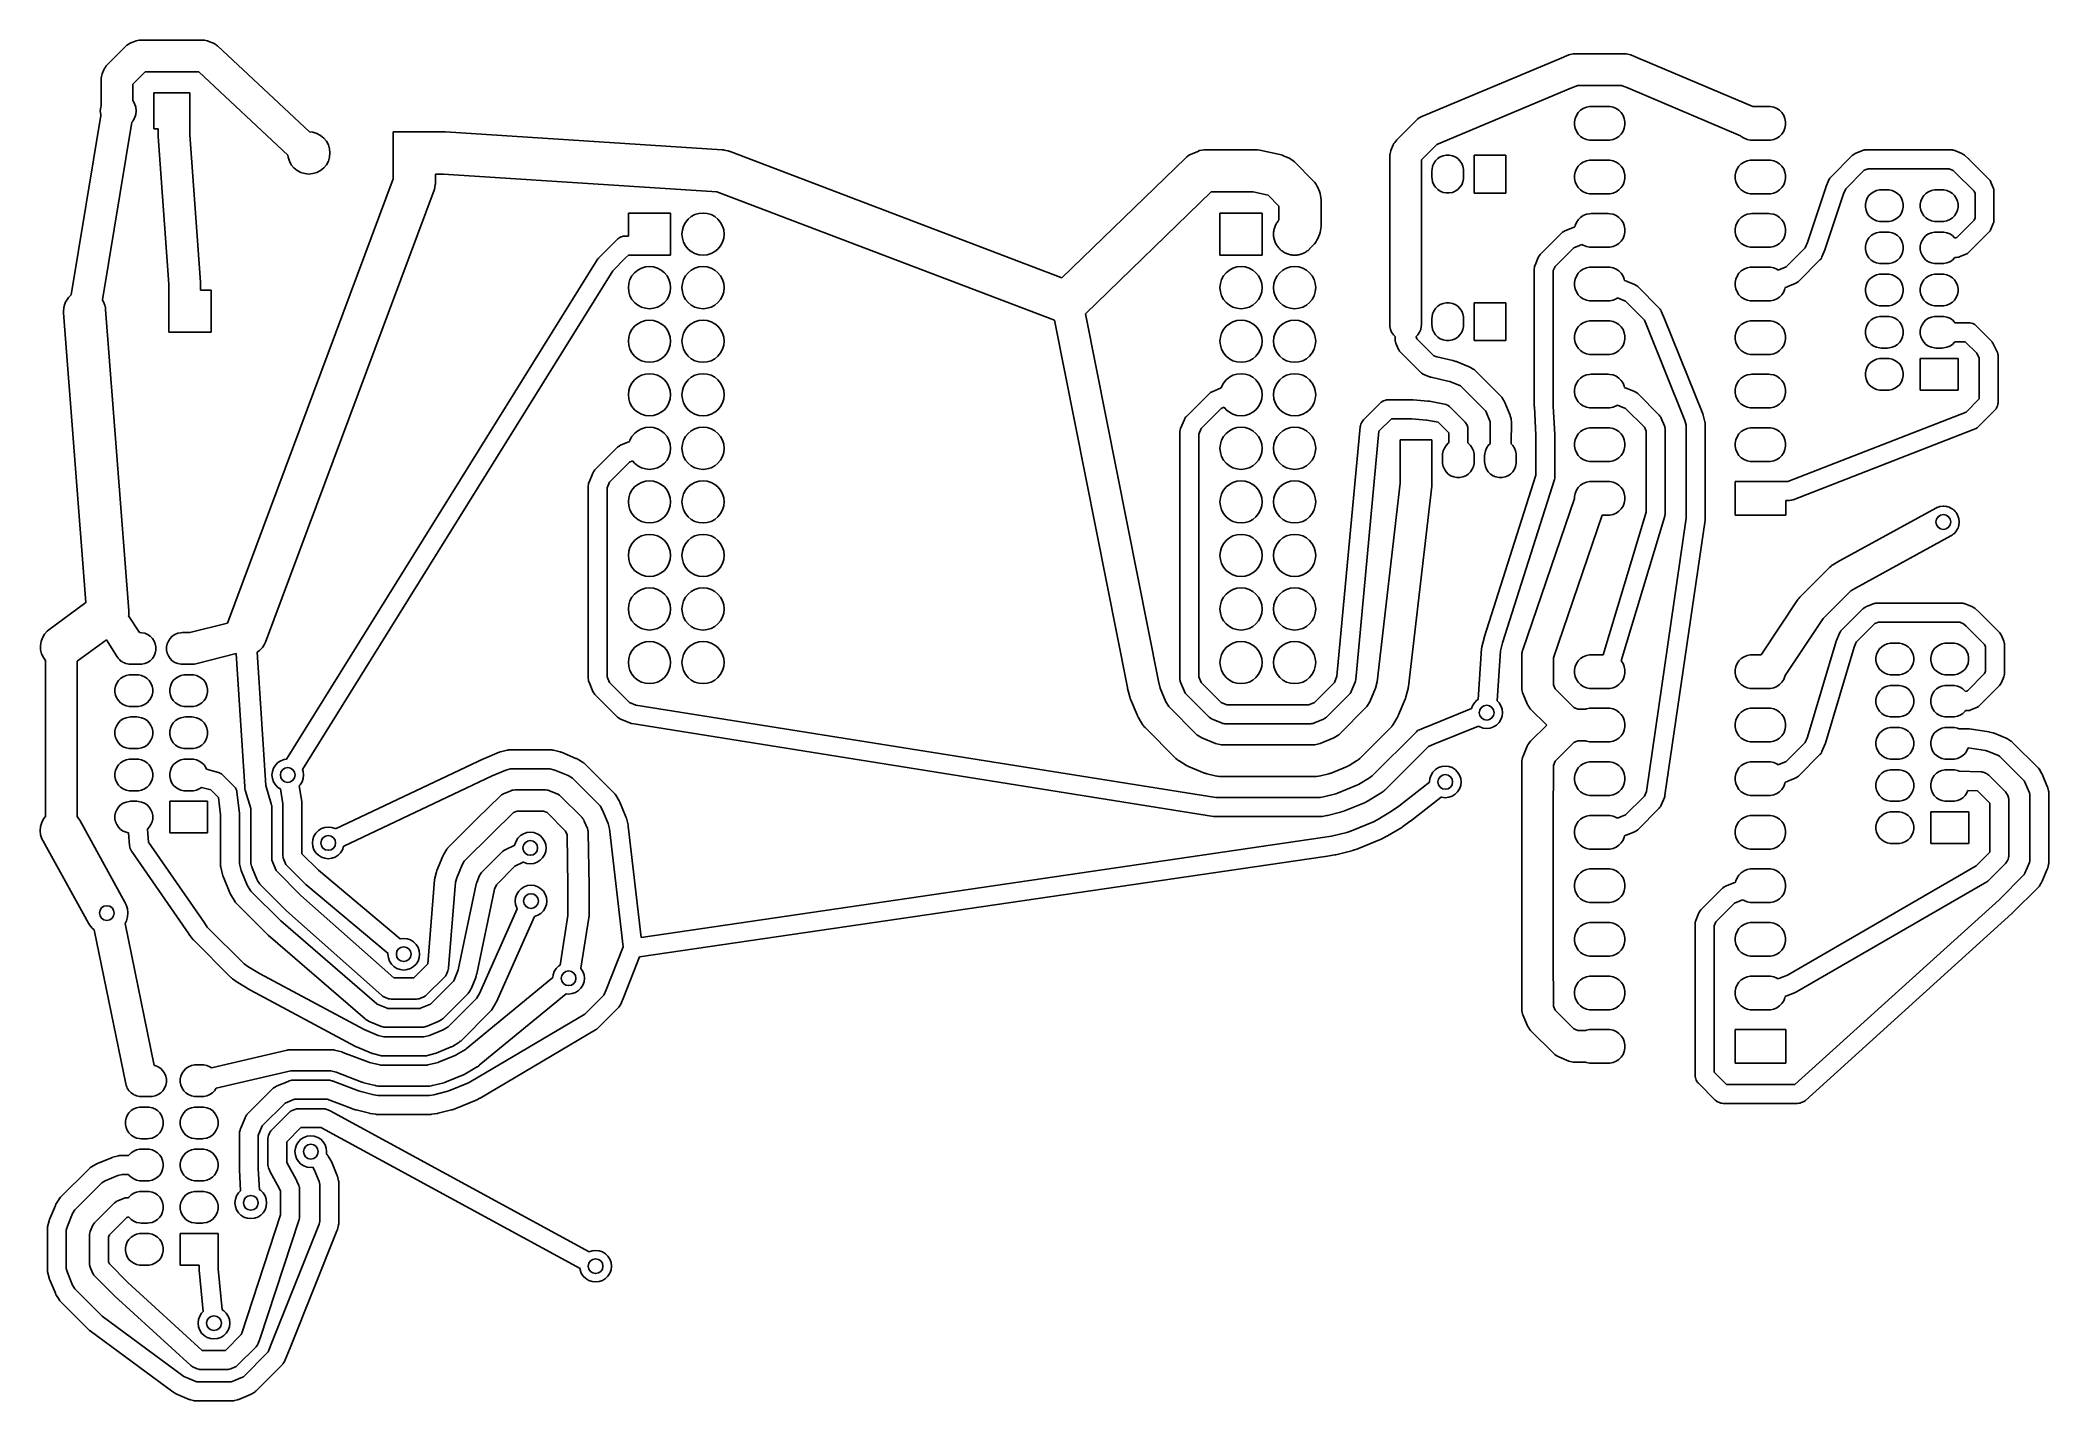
# Model space of a CAD drawing. Extents: x 94.6 to 189.8, y -126.6 to -62.1.
import ezdxf

# ---------------------------------------------------------------- set-up
doc = ezdxf.new("R2010")
doc.units = 0
doc.layers.add('BLACK', color=7, linetype='CONTINUOUS')

msp = doc.modelspace()

# ---------------------------------------------------------------- linework, layer by layer
at = {"layer": 'BLACK', "linetype": 'CONTINUOUS'}
for p, q in [((97.74247, -63.27277), (98.62027, -62.39497)), ((98.62027, -62.39497), (98.674698, -62.345637)), ((98.674698, -62.345637), (98.674741, -62.345595)), ((98.674741, -62.345595), (98.674757, -62.345583)), ((98.674757, -62.345583), (98.674805, -62.345541)), ((98.674805, -62.345541), (98.738095, -62.303252)), ((98.738095, -62.303252), (98.796979, -62.263898)), ((98.796979, -62.263898), (98.797032, -62.263872)), ((98.797032, -62.263872), (98.797053, -62.263859)), ((98.797053, -62.263859), (98.79712, -62.26383)), ((98.79712, -62.26383), (98.863511, -62.232422)), ((98.863511, -62.232422), (99.039211, -62.159622)), ((99.039211, -62.159622), (99.108507, -62.134818)), ((99.108507, -62.134818), (99.108552, -62.134809)), ((99.108552, -62.134809), (99.108586, -62.134795)), ((99.108586, -62.134795), (99.180479, -62.120494)), ((99.180479, -62.120494), (99.252705, -62.10612)), ((99.252705, -62.10612), (99.252741, -62.106119)), ((99.252741, -62.106119), (99.252787, -62.106111)), ((99.252787, -62.106111), (99.3263, -62.1025)), ((99.3263, -62.1025), (100.5737, -62.1025)), ((100.5737, -62.1025), (102.2737, -62.1025)), ((102.2737, -62.1025), (102.347213, -62.106111)), ((102.347213, -62.106111), (102.347258, -62.106119)), ((102.347258, -62.106119), (102.347295, -62.10612)), ((102.347295, -62.10612), (102.41952, -62.120494)), ((102.41952, -62.120494), (102.491414, -62.134795)), ((102.491414, -62.134795), (102.491447, -62.134809)), ((102.491447, -62.134809), (102.491493, -62.134818)), ((102.491493, -62.134818), (102.560789, -62.159622)), ((102.560789, -62.159622), (102.736489, -62.232422)), ((102.736489, -62.232422), (102.770706, -62.248609)), ((102.770706, -62.248609), (102.77994, -62.252067)), ((102.77994, -62.252067), (102.786169, -62.255925)), ((102.786169, -62.255925), (102.803021, -62.263898)), ((102.803021, -62.263898), (102.853411, -62.297576)), ((102.853411, -62.297576), (102.904931, -62.329488)), ((102.904931, -62.329488), (102.919165, -62.341522)), ((102.919165, -62.341522), (102.925259, -62.345595)), ((102.925259, -62.345595), (102.932231, -62.352569)), ((102.932231, -62.352569), (102.961137, -62.377007)), ((102.961137, -62.377007), (107.331037, -66.455557)), ((166.565432, -62.999213), (167.035132, -62.804613)), ((167.035132, -62.804613), (167.104429, -62.779812)), ((167.104429, -62.779812), (167.104459, -62.779805)), ((167.104459, -62.779805), (167.104486, -62.779795)), ((167.104486, -62.779795), (167.182947, -62.764187)), ((167.182947, -62.764187), (167.248628, -62.751118)), ((167.248628, -62.751118), (167.248651, -62.751117)), ((167.248651, -62.751117), (167.248687, -62.751111)), ((167.248687, -62.751111), (167.3222, -62.7475)), ((167.3222, -62.7475), (168.8878, -62.7475)), ((168.8878, -62.7475), (169.6878, -62.7475)), ((169.6878, -62.7475), (169.761313, -62.751111)), ((169.761313, -62.751111), (169.761343, -62.751116)), ((169.761343, -62.751116), (169.761372, -62.751117)), ((169.761372, -62.751117), (169.833941, -62.765558)), ((169.833941, -62.765558), (169.905514, -62.779795)), ((169.905514, -62.779795), (169.90554, -62.779805)), ((169.90554, -62.779805), (169.905571, -62.779812)), ((169.905571, -62.779812), (169.974868, -62.804613)), ((169.974868, -62.804613), (170.444567, -62.999213)), ((97.467994, -63.832979), (97.482295, -63.761086)), ((97.482295, -63.761086), (97.482309, -63.761052)), ((97.482309, -63.761052), (97.482318, -63.761007)), ((97.482318, -63.761007), (97.507122, -63.691711)), ((97.507122, -63.691711), (97.579922, -63.516011)), ((97.579922, -63.516011), (97.61133, -63.44962)), ((97.61133, -63.44962), (97.611359, -63.449553)), ((97.611359, -63.449553), (97.611372, -63.449532)), ((97.611372, -63.449532), (97.611398, -63.449479)), ((97.611398, -63.449479), (97.652657, -63.387745)), ((97.652657, -63.387745), (97.693042, -63.327305)), ((97.693042, -63.327305), (97.69308, -63.327262)), ((97.69308, -63.327262), (97.693095, -63.327241)), ((97.693095, -63.327241), (97.693148, -63.327187)), ((97.693148, -63.327187), (97.74247, -63.27277)), ((99.53406, -63.6025), (98.95, -64.18656)), ((100.5737, -63.6025), (99.53406, -63.6025)), ((102.075778, -63.6025), (100.5737, -63.6025)), ((106.310041, -67.554455), (102.075778, -63.6025)), ((160.069125, -65.721583), (166.562625, -63.000383)), ((166.562625, -63.000383), (166.564052, -62.999865)), ((166.564052, -62.999865), (166.565432, -62.999213)), ((170.444567, -62.999213), (170.447096, -63.000409)), ((170.447096, -63.000409), (170.449721, -63.001371)), ((170.449721, -63.001371), (175.758935, -65.2475)), ((97.45, -63.9788), (97.453611, -63.905287)), ((97.45, -65.209834), (97.45, -63.9788)), ((97.453611, -63.905287), (97.453619, -63.905241)), ((97.453619, -63.905241), (97.45362, -63.905205)), ((97.45362, -63.905205), (97.467994, -63.832979)), ((98.95, -64.18656), (98.95, -64.956929)), ((99.95, -66.3025), (99.95, -64.6025)), ((99.95, -64.6025), (101.65, -64.6025)), ((101.65, -64.6025), (101.65, -65.5525)), ((167.140895, -64.384436), (160.784979, -67.04798)), ((167.471415, -64.2475), (167.140895, -64.384436)), ((168.8878, -64.2475), (167.471415, -64.2475)), ((169.538584, -64.2475), (168.8878, -64.2475)), ((169.867914, -64.383944), (169.538584, -64.2475)), ((175.184966, -66.633389), (169.867914, -64.383944)), ((96.034438, -74.184437), (97.441466, -65.668901)), ((97.41, -65.4525), (97.428575, -65.275775)), ((97.428575, -65.629225), (97.41, -65.4525)), ((97.428575, -65.275775), (97.45, -65.209834)), ((97.441466, -65.668901), (97.428575, -65.629225)), ((98.95, -64.956929), (99.036514, -65.106774)), ((99.036514, -65.106774), (99.091425, -65.275775)), ((99.091425, -65.629225), (99.036514, -65.798226)), ((99.091425, -65.275775), (99.11, -65.4525)), ((99.11, -65.4525), (99.091425, -65.629225)), ((101.65, -65.5525), (101.65, -66.3025)), ((167.339448, -65.815272), (167.399463, -65.670383)), ((167.399463, -65.670383), (167.486592, -65.539985)), ((167.486592, -65.539985), (167.597485, -65.429092)), ((167.597485, -65.429092), (167.727883, -65.341963)), ((167.727883, -65.341963), (167.872772, -65.281948)), ((167.872772, -65.281948), (168.026586, -65.251352)), ((168.026586, -65.251352), (168.105, -65.2475)), ((168.105, -65.2475), (168.905, -65.2475)), ((168.905, -65.2475), (168.983414, -65.251352)), ((168.983414, -65.251352), (169.137228, -65.281948)), ((169.137228, -65.281948), (169.282117, -65.341963)), ((169.282117, -65.341963), (169.412515, -65.429092)), ((169.412515, -65.429092), (169.523408, -65.539985)), ((169.523408, -65.539985), (169.610537, -65.670383)), ((169.610537, -65.670383), (169.670552, -65.815272)), ((175.758935, -65.2475), (176.525, -65.2475)), ((176.525, -65.2475), (176.603414, -65.251352)), ((176.603414, -65.251352), (176.757228, -65.281948)), ((176.757228, -65.281948), (176.902117, -65.341963)), ((176.902117, -65.341963), (177.032515, -65.429092)), ((177.032515, -65.429092), (177.143408, -65.539985)), ((177.143408, -65.539985), (177.230537, -65.670383)), ((177.230537, -65.670383), (177.290552, -65.815272)), ((98.907669, -65.996536), (97.515267, -74.423553)), ((98.947664, -65.952117), (98.907669, -65.996536)), ((99.036514, -65.798226), (98.947664, -65.952117)), ((100.15, -66.3025), (99.95, -66.3025)), ((100.15, -66.6132), (100.15, -66.3025)), ((100.151351, -66.640722), (100.15, -66.6132)), ((100.152026, -66.668293), (100.151351, -66.640722)), ((101.65, -66.3025), (101.65, -66.585613)), ((101.65, -66.585613), (102.165674, -73.586707)), ((107.331037, -66.455557), (107.49509, -66.471715)), ((107.49509, -66.471715), (107.682683, -66.52862)), ((107.682683, -66.52862), (107.85557, -66.62103)), ((107.85557, -66.62103), (108.007107, -66.745393)), ((111.3, -68.4525), (111.3, -66.4525)), ((111.3, -66.4525), (113.3, -66.4525)), ((113.3, -66.4525), (113.7142, -66.4525)), ((113.7142, -66.4525), (113.746421, -66.454082)), ((113.746421, -66.454082), (113.778686, -66.454581)), ((113.778686, -66.454581), (126.893686, -67.302081)), ((158.88047, -66.83117), (159.82867, -65.88297)), ((159.82867, -65.88297), (159.87888, -65.837461)), ((159.87888, -65.837461), (159.880812, -65.835514)), ((159.880812, -65.835514), (159.88166, -65.834942)), ((159.88166, -65.834942), (159.883205, -65.833542)), ((159.883205, -65.833542), (159.942983, -65.793599)), ((159.942983, -65.793599), (160.002721, -65.753326)), ((160.002721, -65.753326), (160.004606, -65.752424)), ((160.004606, -65.752424), (160.005453, -65.751859)), ((160.005453, -65.751859), (160.007976, -65.750813)), ((160.007976, -65.750813), (160.069125, -65.721583)), ((167.308852, -65.969086), (167.339448, -65.815272)), ((167.308852, -66.125914), (167.308852, -65.969086)), ((167.339448, -66.279728), (167.308852, -66.125914)), ((167.399463, -66.424617), (167.339448, -66.279728)), ((167.486592, -66.555015), (167.399463, -66.424617)), ((167.597485, -66.665908), (167.486592, -66.555015)), ((167.727883, -66.753037), (167.597485, -66.665908)), ((169.412515, -66.665908), (169.282117, -66.753037)), ((169.523408, -66.555015), (169.412515, -66.665908)), ((169.610537, -66.424617), (169.523408, -66.555015)), ((169.670552, -66.279728), (169.610537, -66.424617)), ((169.670552, -65.815272), (169.701148, -65.969086)), ((169.701148, -66.125914), (169.670552, -66.279728)), ((169.701148, -65.969086), (169.701148, -66.125914)), ((175.217485, -66.665908), (175.184966, -66.633389)), ((175.347883, -66.753037), (175.217485, -66.665908)), ((177.032515, -66.665908), (176.902117, -66.753037)), ((177.143408, -66.555015), (177.032515, -66.665908)), ((177.230537, -66.424617), (177.143408, -66.555015)), ((177.290552, -66.279728), (177.230537, -66.424617)), ((177.290552, -65.815272), (177.321148, -65.969086)), ((177.321148, -66.125914), (177.290552, -66.279728)), ((177.321148, -65.969086), (177.321148, -66.125914)), ((100.6677, -73.669386), (100.152026, -66.668293)), ((106.319215, -67.64759), (106.310041, -67.554455)), ((108.007107, -66.745393), (108.13147, -66.89693)), ((108.13147, -66.89693), (108.22388, -67.069817)), ((108.22388, -67.069817), (108.280785, -67.25741)), ((108.280785, -67.25741), (108.3, -67.4525)), ((108.3, -67.4525), (108.280785, -67.64759)), ((126.893686, -67.302081), (126.967249, -67.310475)), ((126.967249, -67.310475), (126.976801, -67.310953)), ((126.976801, -67.310953), (126.983944, -67.31238)), ((126.983944, -67.31238), (126.991188, -67.313207)), ((126.991188, -67.313207), (127.000436, -67.315676)), ((127.000436, -67.315676), (127.073033, -67.330183)), ((127.073033, -67.330183), (127.160934, -67.352283)), ((127.160934, -67.352283), (127.173847, -67.356212)), ((127.173847, -67.356212), (127.179772, -67.357215)), ((127.179772, -67.357215), (127.217159, -67.369392)), ((127.217159, -67.369392), (127.254818, -67.380852)), ((127.254818, -67.380852), (127.260253, -67.383428)), ((127.260253, -67.383428), (127.273082, -67.387607)), ((127.273082, -67.387607), (143.006248, -73.380946)), ((148.935959, -67.62861), (149.012221, -67.579248)), ((149.012221, -67.579248), (149.087726, -67.528813)), ((149.087726, -67.528813), (149.096695, -67.524572)), ((149.096695, -67.524572), (149.100529, -67.522091)), ((149.100529, -67.522091), (149.109377, -67.518576)), ((149.109377, -67.518576), (149.176445, -67.486867)), ((149.176445, -67.486867), (149.444044, -67.376068)), ((149.444044, -67.376068), (149.536198, -67.343108)), ((149.536198, -67.343108), (149.536315, -67.34306)), ((149.536315, -67.34306), (149.536356, -67.343051)), ((149.536356, -67.343051), (149.536448, -67.343019)), ((149.536448, -67.343019), (149.632896, -67.323848)), ((149.632896, -67.323848), (149.728583, -67.304815)), ((149.728583, -67.304815), (149.728679, -67.30481)), ((149.728679, -67.30481), (149.728721, -67.304802)), ((149.728721, -67.304802), (149.728847, -67.304802)), ((149.728847, -67.304802), (149.8266, -67.3)), ((149.8266, -67.3), (151.1734, -67.3)), ((151.1734, -67.3), (152.1734, -67.3)), ((152.1734, -67.3), (152.271417, -67.304815)), ((152.271417, -67.304815), (152.278762, -67.306276)), ((152.278762, -67.306276), (152.286256, -67.306388)), ((152.286256, -67.306388), (152.383103, -67.322235)), ((152.383103, -67.322235), (153.342203, -67.527935)), ((153.342203, -67.527935), (153.413092, -67.546819)), ((153.413092, -67.546819), (153.422662, -67.548722)), ((153.422662, -67.548722), (153.429752, -67.551258)), ((153.429752, -67.551258), (153.437031, -67.553197)), ((153.437031, -67.553197), (153.44599, -67.557065)), ((153.44599, -67.557065), (153.515064, -67.581771)), ((153.515064, -67.581771), (153.707064, -67.661271)), ((158.55, -67.6291), (158.553601, -67.55579)), ((158.553601, -67.555691), (158.553607, -67.555658)), ((158.553601, -67.55579), (158.553601, -67.555691)), ((158.553607, -67.555658), (158.553611, -67.555587)), ((158.553611, -67.555587), (158.567655, -67.484981)), ((158.567655, -67.484981), (158.582264, -67.411486)), ((158.582264, -67.411486), (158.582289, -67.411416)), ((158.582289, -67.411416), (158.582295, -67.411386)), ((158.582295, -67.411386), (158.582329, -67.411301)), ((158.582329, -67.411301), (158.60705, -67.342184)), ((158.60705, -67.342184), (158.71785, -67.074584)), ((158.71785, -67.074584), (158.749309, -67.008044)), ((158.749309, -67.008044), (158.749341, -67.007995)), ((158.749341, -67.007995), (158.749359, -67.007953)), ((158.749359, -67.007953), (158.788209, -66.949809)), ((158.788209, -66.949809), (158.830976, -66.885786)), ((158.830976, -66.885786), (158.831011, -66.88575)), ((158.831011, -66.88575), (158.831042, -66.885705)), ((158.831042, -66.885705), (158.88047, -66.83117)), ((160.784979, -67.04798), (160.05, -67.78296)), ((160.946452, -67.641059), (161.082286, -67.584795)), ((161.082286, -67.584795), (161.226487, -67.556111)), ((161.226487, -67.556111), (161.373513, -67.556111)), ((161.373513, -67.556111), (161.517714, -67.584795)), ((161.517714, -67.584795), (161.653548, -67.641059)), ((162.55, -69.3525), (162.55, -67.5525)), ((162.55, -67.5525), (164.05, -67.5525)), ((164.05, -67.5525), (164.05, -69.3525)), ((167.872772, -66.813052), (167.727883, -66.753037)), ((168.026586, -66.843648), (167.872772, -66.813052)), ((168.105, -66.8475), (168.026586, -66.843648)), ((168.905, -66.8475), (168.105, -66.8475)), ((168.983414, -66.843648), (168.905, -66.8475)), ((169.137228, -66.813052), (168.983414, -66.843648)), ((169.282117, -66.753037), (169.137228, -66.813052)), ((175.492772, -66.813052), (175.347883, -66.753037)), ((175.646586, -66.843648), (175.492772, -66.813052)), ((175.725, -66.8475), (175.646586, -66.843648)), ((176.525, -66.8475), (175.725, -66.8475)), ((176.603414, -66.843648), (176.525, -66.8475)), ((176.757228, -66.813052), (176.603414, -66.843648)), ((176.902117, -66.753037), (176.757228, -66.813052)), ((179.473102, -68.580002), (180.477488, -67.575615)), ((180.477488, -67.575615), (180.477492, -67.575611)), ((180.477492, -67.575611), (180.477496, -67.575607)), ((180.477496, -67.575607), (180.477502, -67.575602)), ((180.477502, -67.575602), (180.521758, -67.536791)), ((180.521758, -67.536791), (180.547289, -67.52205)), ((180.547289, -67.52205), (180.570688, -67.504095)), ((180.570688, -67.504095), (180.62348, -67.478059)), ((180.62348, -67.478059), (180.96458, -67.336759)), ((180.96458, -67.336759), (180.964588, -67.336756)), ((180.964588, -67.336756), (180.964592, -67.336754)), ((180.964592, -67.336754), (180.964604, -67.33675)), ((180.964604, -67.33675), (181.020318, -67.317837)), ((181.020318, -67.317837), (181.049566, -67.313985)), ((181.049566, -67.313985), (181.078063, -67.30635)), ((181.078063, -67.30635), (181.136774, -67.302501)), ((181.136774, -67.302501), (181.136787, -67.3025)), ((181.136787, -67.3025), (181.136791, -67.3025)), ((181.136791, -67.3025), (181.1368, -67.3025)), ((181.1368, -67.3025), (182.5632, -67.3025)), ((182.5632, -67.3025), (185.1632, -67.3025)), ((185.1632, -67.3025), (185.163208, -67.3025)), ((185.163208, -67.3025), (185.163213, -67.3025)), ((185.163213, -67.3025), (185.163225, -67.302501)), ((185.163225, -67.302501), (185.221937, -67.30635)), ((185.221937, -67.30635), (185.250433, -67.313985)), ((185.250433, -67.313985), (185.279681, -67.317837)), ((185.279681, -67.317837), (185.335395, -67.33675)), ((185.335395, -67.33675), (185.335408, -67.336754)), ((185.335408, -67.336754), (185.335411, -67.336756)), ((185.335411, -67.336756), (185.33542, -67.336759)), ((185.33542, -67.336759), (185.676519, -67.478059)), ((185.676519, -67.478059), (185.729311, -67.504095)), ((185.729311, -67.504095), (185.744113, -67.515454)), ((185.744113, -67.515454), (185.760705, -67.523994)), ((185.760705, -67.523994), (185.806781, -67.560625)), ((185.806781, -67.560625), (185.993481, -67.730125)), ((106.37612, -67.835183), (106.319215, -67.64759)), ((106.46853, -68.00807), (106.37612, -67.835183)), ((106.592893, -68.159607), (106.46853, -68.00807)), ((106.74443, -68.28397), (106.592893, -68.159607)), ((106.917317, -68.37638), (106.74443, -68.28397)), ((107.10491, -68.433285), (106.917317, -68.37638)), ((107.3, -68.4525), (107.10491, -68.433285)), ((107.49509, -68.433285), (107.3, -68.4525)), ((107.682683, -68.37638), (107.49509, -68.433285)), ((107.85557, -68.28397), (107.682683, -68.37638)), ((108.007107, -68.159607), (107.85557, -68.28397)), ((108.13147, -68.00807), (108.007107, -68.159607)), ((108.22388, -67.835183), (108.13147, -68.00807)), ((108.280785, -67.64759), (108.22388, -67.835183)), ((111.3, -68.68622), (111.3, -68.4525)), ((113.681917, -68.4525), (113.3, -68.4525)), ((113.3, -68.4525), (113.3, -68.8667)), ((126.650173, -69.290517), (113.681917, -68.4525)), ((143.006248, -73.380946), (148.862292, -67.693445)), ((148.862292, -67.693445), (148.917985, -67.644428)), ((148.917985, -67.644428), (148.924714, -67.637702)), ((148.924714, -67.637702), (148.928508, -67.635167)), ((148.928508, -67.635167), (148.935959, -67.62861)), ((153.707064, -67.661271), (153.795783, -67.703218)), ((153.795783, -67.703218), (153.795838, -67.703255)), ((153.795838, -67.703255), (153.795896, -67.703279)), ((153.795896, -67.703279), (153.878196, -67.758269)), ((153.878196, -67.758269), (153.958794, -67.812108)), ((153.958794, -67.812108), (153.958836, -67.81215)), ((153.958836, -67.81215), (153.958894, -67.812189)), ((153.958894, -67.812189), (154.031607, -67.878093)), ((154.031607, -67.878093), (154.921907, -68.768393)), ((158.55, -68.3025), (158.55, -67.6291)), ((158.55, -68.6025), (158.55, -68.3025)), ((160.05, -67.78296), (160.05, -68.3025)), ((160.05, -68.3025), (160.05, -68.6025)), ((160.55, -68.3025), (160.553611, -68.228987)), ((160.55, -68.6025), (160.55, -68.3025)), ((160.553611, -68.228987), (160.582295, -68.084786)), ((160.582295, -68.084786), (160.638559, -67.948952)), ((160.638559, -67.948952), (160.720242, -67.826705)), ((160.720242, -67.826705), (160.824205, -67.722742)), ((160.824205, -67.722742), (160.946452, -67.641059)), ((161.653548, -67.641059), (161.775795, -67.722742)), ((161.775795, -67.722742), (161.879758, -67.826705)), ((161.879758, -67.826705), (161.961441, -67.948952)), ((161.961441, -67.948952), (162.017705, -68.084786)), ((162.017705, -68.084786), (162.046389, -68.228987)), ((162.046389, -68.228987), (162.05, -68.3025)), ((162.05, -68.3025), (162.05, -68.6025)), ((167.308852, -68.509086), (167.339448, -68.355272)), ((167.308852, -68.665914), (167.308852, -68.509086)), ((167.339448, -68.355272), (167.399463, -68.210383)), ((167.399463, -68.210383), (167.486592, -68.079985)), ((167.486592, -68.079985), (167.597485, -67.969092)), ((167.597485, -67.969092), (167.727883, -67.881963)), ((167.727883, -67.881963), (167.872772, -67.821948)), ((167.872772, -67.821948), (168.026586, -67.791352)), ((168.026586, -67.791352), (168.105, -67.7875)), ((168.105, -67.7875), (168.905, -67.7875)), ((168.905, -67.7875), (168.983414, -67.791352)), ((168.983414, -67.791352), (169.137228, -67.821948)), ((169.137228, -67.821948), (169.282117, -67.881963)), ((169.282117, -67.881963), (169.412515, -67.969092)), ((169.412515, -67.969092), (169.523408, -68.079985)), ((169.523408, -68.079985), (169.610537, -68.210383)), ((169.610537, -68.210383), (169.670552, -68.355272)), ((169.670552, -68.355272), (169.701148, -68.509086)), ((169.701148, -68.509086), (169.701148, -68.665914)), ((174.928852, -68.509086), (174.959448, -68.355272)), ((174.928852, -68.665914), (174.928852, -68.509086)), ((174.959448, -68.355272), (175.019463, -68.210383)), ((175.019463, -68.210383), (175.106592, -68.079985)), ((175.106592, -68.079985), (175.217485, -67.969092)), ((175.217485, -67.969092), (175.347883, -67.881963)), ((175.347883, -67.881963), (175.492772, -67.821948)), ((175.492772, -67.821948), (175.646586, -67.791352)), ((175.646586, -67.791352), (175.725, -67.7875)), ((175.725, -67.7875), (176.525, -67.7875)), ((176.525, -67.7875), (176.603414, -67.791352)), ((176.603414, -67.791352), (176.757228, -67.821948)), ((176.757228, -67.821948), (176.902117, -67.881963)), ((176.902117, -67.881963), (177.032515, -67.969092)), ((177.032515, -67.969092), (177.143408, -68.079985)), ((177.143408, -68.079985), (177.230537, -68.210383)), ((177.230537, -68.210383), (177.290552, -68.355272)), ((177.290552, -68.355272), (177.321148, -68.509086)), ((177.321148, -68.509086), (177.321148, -68.665914)), ((181.050608, -68.275287), (180.172787, -69.153108)), ((181.226318, -68.2025), (181.050608, -68.275287)), ((182.5632, -68.2025), (181.226318, -68.2025)), ((185.073682, -68.2025), (182.5632, -68.2025)), ((185.259769, -68.279586), (185.073682, -68.2025)), ((185.380486, -68.389182), (185.259769, -68.279586)), ((186.257684, -69.26638), (185.380486, -68.389182)), ((185.993481, -67.730125), (186.001032, -67.737941)), ((186.001032, -67.737941), (186.009198, -67.745102)), ((186.009198, -67.745102), (186.957398, -68.693302)), ((103.441028, -89.749589), (111.3, -68.68622)), ((113.23691, -69.216271), (105.23801, -90.654671)), ((113.251902, -69.169145), (113.23691, -69.216271)), ((113.25694, -69.156985), (113.251902, -69.169145)), ((113.258888, -69.147187), (113.25694, -69.156985)), ((113.266662, -69.122755), (113.258888, -69.147187)), ((113.279516, -69.043486), (113.266662, -69.122755)), ((113.295185, -68.964717), (113.279516, -69.043486)), ((113.296443, -68.939108), (113.295185, -68.964717)), ((113.298042, -68.929248), (113.296443, -68.939108)), ((113.3, -68.8667), (113.297573, -68.916092)), ((113.297573, -68.916092), (113.298042, -68.929248)), ((142.648709, -75.384945), (126.650173, -69.290517)), ((150.078771, -69.3), (144.119065, -75.088178)), ((151.1734, -69.3), (150.078771, -69.3)), ((152.06737, -69.3), (151.1734, -69.3)), ((152.777358, -69.452272), (152.06737, -69.3)), ((153.2943, -69.969214), (152.777358, -69.452272)), ((154.921907, -68.768393), (154.98781, -68.841106)), ((154.98781, -68.841106), (154.987846, -68.84116)), ((154.987846, -68.84116), (154.987892, -68.841206)), ((154.987892, -68.841206), (155.042354, -68.922738)), ((155.042354, -68.922738), (155.096721, -69.004103)), ((155.096721, -69.004103), (155.096745, -69.004162)), ((155.096745, -69.004162), (155.096782, -69.004217)), ((155.096782, -69.004217), (155.138729, -69.092936)), ((155.138729, -69.092936), (155.218229, -69.284936)), ((155.218229, -69.284936), (155.251196, -69.377109)), ((155.251196, -69.377109), (155.25124, -69.377215)), ((155.25124, -69.377215), (155.251247, -69.377252)), ((155.251247, -69.377252), (155.251278, -69.377338)), ((155.251278, -69.377338), (155.269112, -69.46706)), ((155.269112, -69.46706), (155.289485, -69.569483)), ((158.55, -75.3025), (158.55, -68.6025)), ((160.05, -68.6025), (160.05, -75.3025)), ((160.553611, -68.676013), (160.55, -68.6025)), ((160.582295, -68.820214), (160.553611, -68.676013)), ((160.638559, -68.956048), (160.582295, -68.820214)), ((160.720242, -69.078295), (160.638559, -68.956048)), ((160.824205, -69.182258), (160.720242, -69.078295)), ((160.946452, -69.263941), (160.824205, -69.182258)), ((161.082286, -69.320205), (160.946452, -69.263941)), ((161.226487, -69.348889), (161.082286, -69.320205)), ((161.373513, -69.348889), (161.226487, -69.348889)), ((161.517714, -69.320205), (161.373513, -69.348889)), ((161.653548, -69.263941), (161.517714, -69.320205)), ((161.775795, -69.182258), (161.653548, -69.263941)), ((161.879758, -69.078295), (161.775795, -69.182258)), ((161.961441, -68.956048), (161.879758, -69.078295)), ((162.017705, -68.820214), (161.961441, -68.956048)), ((162.046389, -68.676013), (162.017705, -68.820214)), ((162.05, -68.6025), (162.046389, -68.676013)), ((164.05, -69.3525), (162.55, -69.3525)), ((167.339448, -68.819728), (167.308852, -68.665914)), ((167.399463, -68.964617), (167.339448, -68.819728)), ((167.486592, -69.095015), (167.399463, -68.964617)), ((167.597485, -69.205908), (167.486592, -69.095015)), ((167.727883, -69.293037), (167.597485, -69.205908)), ((167.872772, -69.353052), (167.727883, -69.293037)), ((168.026586, -69.383648), (167.872772, -69.353052)), ((168.105, -69.3875), (168.026586, -69.383648)), ((168.905, -69.3875), (168.105, -69.3875)), ((168.983414, -69.383648), (168.905, -69.3875)), ((169.137228, -69.353052), (168.983414, -69.383648)), ((169.282117, -69.293037), (169.137228, -69.353052)), ((169.412515, -69.205908), (169.282117, -69.293037)), ((169.523408, -69.095015), (169.412515, -69.205908)), ((169.610537, -68.964617), (169.523408, -69.095015)), ((169.670552, -68.819728), (169.610537, -68.964617)), ((169.701148, -68.665914), (169.670552, -68.819728)), ((174.959448, -68.819728), (174.928852, -68.665914)), ((175.019463, -68.964617), (174.959448, -68.819728)), ((175.106592, -69.095015), (175.019463, -68.964617)), ((175.217485, -69.205908), (175.106592, -69.095015)), ((175.347883, -69.293037), (175.217485, -69.205908)), ((175.492772, -69.353052), (175.347883, -69.293037)), ((175.646586, -69.383648), (175.492772, -69.353052)), ((175.725, -69.3875), (175.646586, -69.383648)), ((176.525, -69.3875), (175.725, -69.3875)), ((176.603414, -69.383648), (176.525, -69.3875)), ((176.757228, -69.353052), (176.603414, -69.383648)), ((176.902117, -69.293037), (176.757228, -69.353052)), ((177.032515, -69.205908), (176.902117, -69.293037)), ((177.143408, -69.095015), (177.032515, -69.205908)), ((177.230537, -68.964617), (177.143408, -69.095015)), ((177.290552, -68.819728), (177.230537, -68.964617)), ((177.321148, -68.665914), (177.290552, -68.819728)), ((178.353278, -71.69282), (179.223317, -69.096326)), ((180.071717, -69.397092), (179.201683, -71.993574)), ((179.223317, -69.096326), (179.229236, -69.081874)), ((179.229236, -69.081874), (179.234259, -69.06708)), ((179.234259, -69.06708), (179.375559, -68.725981)), ((179.375559, -68.725981), (179.401595, -68.673189)), ((179.401595, -68.673189), (179.419547, -68.649793)), ((179.419547, -68.649793), (179.434291, -68.624258)), ((179.434291, -68.624258), (179.473102, -68.580002)), ((180.172787, -69.153108), (180.071717, -69.397092)), ((181.188559, -69.598952), (181.270242, -69.476705)), ((181.270242, -69.476705), (181.374205, -69.372742)), ((181.374205, -69.372742), (181.496452, -69.291059)), ((181.496452, -69.291059), (181.632286, -69.234795)), ((181.632286, -69.234795), (181.776487, -69.206111)), ((181.776487, -69.206111), (181.85, -69.2025)), ((181.85, -69.2025), (182.15, -69.2025)), ((182.15, -69.2025), (182.223513, -69.206111)), ((182.223513, -69.206111), (182.367714, -69.234795)), ((182.367714, -69.234795), (182.503548, -69.291059)), ((182.503548, -69.291059), (182.625795, -69.372742)), ((182.625795, -69.372742), (182.729758, -69.476705)), ((182.729758, -69.476705), (182.811441, -69.598952)), ((183.788559, -69.598952), (183.870242, -69.476705)), ((183.870242, -69.476705), (183.974205, -69.372742)), ((183.974205, -69.372742), (184.096452, -69.291059)), ((184.096452, -69.291059), (184.232286, -69.234795)), ((184.232286, -69.234795), (184.376487, -69.206111)), ((184.376487, -69.206111), (184.45, -69.2025)), ((184.45, -69.2025), (184.75, -69.2025)), ((184.75, -69.2025), (184.823513, -69.206111)), ((184.823513, -69.206111), (184.967714, -69.234795)), ((184.967714, -69.234795), (185.103548, -69.291059)), ((185.103548, -69.291059), (185.225795, -69.372742)), ((185.225795, -69.372742), (185.329758, -69.476705)), ((185.329758, -69.476705), (185.411441, -69.598952)), ((186.3, -69.368578), (186.257684, -69.26638)), ((186.3, -70.536421), (186.3, -69.368578)), ((186.957398, -68.693302), (186.957425, -68.693333)), ((186.957425, -68.693333), (186.957442, -68.693346)), ((186.957442, -68.693346), (186.957479, -68.693395)), ((186.957479, -68.693395), (186.996209, -68.737557)), ((186.996209, -68.737557), (187.010974, -68.763131)), ((187.010974, -68.763131), (187.028942, -68.786554)), ((187.028942, -68.786554), (187.054914, -68.839237)), ((187.054914, -68.839237), (187.054946, -68.839292)), ((187.054946, -68.839292), (187.054951, -68.839312)), ((187.054951, -68.839312), (187.05497, -68.83935)), ((187.05497, -68.83935), (187.16577, -69.10695)), ((187.16577, -69.10695), (187.184683, -69.162692)), ((187.184683, -69.162692), (187.188524, -69.191904)), ((187.188524, -69.191904), (187.19615, -69.220363)), ((187.19615, -69.220363), (187.2, -69.2791)), ((187.2, -69.2791), (187.2, -70.6259)), ((122.45, -71.4), (122.45, -70.3)), ((122.45, -70.3), (124.45, -70.3)), ((124.45, -70.3), (124.45, -72.3)), ((125.282893, -70.592893), (125.43443, -70.46853)), ((125.43443, -70.46853), (125.607317, -70.37612)), ((125.607317, -70.37612), (125.79491, -70.319215)), ((125.79491, -70.319215), (125.99, -70.3)), ((125.99, -70.3), (126.18509, -70.319215)), ((126.18509, -70.319215), (126.372683, -70.37612)), ((126.372683, -70.37612), (126.54557, -70.46853)), ((126.54557, -70.46853), (126.697107, -70.592893)), ((150.5, -72.3), (150.5, -70.3)), ((150.5, -70.3), (152.5, -70.3)), ((152.5, -70.3), (152.5, -72.3)), ((153.2943, -70.635496), (153.2943, -69.969214)), ((155.289485, -69.569483), (155.289489, -69.569572)), ((155.289489, -69.569572), (155.289497, -69.569611)), ((155.289497, -69.569611), (155.289496, -69.569726)), ((155.289496, -69.569726), (155.2943, -69.6675)), ((155.2943, -69.6675), (155.2943, -70.9325)), ((167.597485, -70.509092), (167.727883, -70.421963)), ((167.727883, -70.421963), (167.872772, -70.361948)), ((167.872772, -70.361948), (168.026586, -70.331352)), ((168.026586, -70.331352), (168.105, -70.3275)), ((168.105, -70.3275), (168.905, -70.3275)), ((168.905, -70.3275), (168.983414, -70.331352)), ((168.983414, -70.331352), (169.137228, -70.361948)), ((169.137228, -70.361948), (169.282117, -70.421963)), ((169.282117, -70.421963), (169.412515, -70.509092)), ((175.217485, -70.509092), (175.347883, -70.421963)), ((175.347883, -70.421963), (175.492772, -70.361948)), ((175.492772, -70.361948), (175.646586, -70.331352)), ((175.646586, -70.331352), (175.725, -70.3275)), ((175.725, -70.3275), (176.525, -70.3275)), ((176.525, -70.3275), (176.603414, -70.331352)), ((176.603414, -70.331352), (176.757228, -70.361948)), ((176.757228, -70.361948), (176.902117, -70.421963)), ((176.902117, -70.421963), (177.032515, -70.509092)), ((181.103611, -69.878987), (181.132295, -69.734786)), ((181.103611, -70.026013), (181.103611, -69.878987)), ((181.132295, -70.170214), (181.103611, -70.026013)), ((181.132295, -69.734786), (181.188559, -69.598952)), ((181.188559, -70.306048), (181.132295, -70.170214)), ((181.270242, -70.428295), (181.188559, -70.306048)), ((181.374205, -70.532258), (181.270242, -70.428295)), ((182.729758, -70.428295), (182.625795, -70.532258)), ((182.811441, -70.306048), (182.729758, -70.428295)), ((182.811441, -69.598952), (182.867705, -69.734786)), ((182.867705, -70.170214), (182.811441, -70.306048)), ((182.867705, -69.734786), (182.896389, -69.878987)), ((182.896389, -70.026013), (182.867705, -70.170214)), ((182.896389, -69.878987), (182.896389, -70.026013)), ((183.703611, -69.878987), (183.732295, -69.734786)), ((183.703611, -70.026013), (183.703611, -69.878987)), ((183.732295, -70.170214), (183.703611, -70.026013)), ((183.732295, -69.734786), (183.788559, -69.598952)), ((183.788559, -70.306048), (183.732295, -70.170214)), ((183.870242, -70.428295), (183.788559, -70.306048)), ((183.974205, -70.532258), (183.870242, -70.428295)), ((185.329758, -70.428295), (185.225795, -70.532258)), ((185.411441, -70.306048), (185.329758, -70.428295)), ((185.411441, -69.598952), (185.467705, -69.734786)), ((185.467705, -70.170214), (185.411441, -70.306048)), ((185.467705, -69.734786), (185.496389, -69.878987)), ((185.496389, -70.026013), (185.467705, -70.170214)), ((185.496389, -69.878987), (185.496389, -70.026013)), ((122.091392, -71.434254), (122.122458, -71.42593)), ((122.122458, -71.42593), (122.204864, -71.403849)), ((122.204864, -71.403849), (122.204878, -71.403849)), ((122.204878, -71.403849), (122.2636, -71.4)), ((122.2636, -71.4), (122.45, -71.4)), ((124.99, -71.3), (125.009215, -71.10491)), ((125.009215, -71.49509), (124.99, -71.3)), ((125.009215, -71.10491), (125.06612, -70.917317)), ((125.06612, -70.917317), (125.15853, -70.74443)), ((125.15853, -70.74443), (125.282893, -70.592893)), ((126.697107, -70.592893), (126.82147, -70.74443)), ((126.82147, -70.74443), (126.91388, -70.917317)), ((126.91388, -70.917317), (126.970785, -71.10491)), ((126.970785, -71.10491), (126.99, -71.3)), ((126.99, -71.3), (126.970785, -71.49509)), ((153.04, -71.3), (153.044718, -71.252095)), ((153.044913, -71.349889), (153.04, -71.3)), ((153.044622, -71.203972), (153.054301, -71.154796)), ((153.044718, -71.252095), (153.044622, -71.203972)), ((153.045014, -71.400005), (153.044913, -71.349889)), ((153.054496, -71.447185), (153.045014, -71.400005)), ((153.054301, -71.154796), (153.059215, -71.10491)), ((153.059215, -71.10491), (153.073187, -71.058847)), ((153.073187, -71.058847), (153.082482, -71.011629)), ((153.082482, -71.011629), (153.101567, -70.96529)), ((153.101567, -70.96529), (153.11612, -70.917317)), ((153.11612, -70.917317), (153.138812, -70.874861)), ((153.138812, -70.874861), (153.157139, -70.830367)), ((153.157139, -70.830367), (153.184899, -70.788639)), ((153.184899, -70.788639), (153.20853, -70.74443)), ((153.20853, -70.74443), (153.239062, -70.707225)), ((153.239062, -70.707225), (153.265723, -70.667152)), ((153.265723, -70.667152), (153.2943, -70.635496)), ((155.218229, -71.315064), (155.138729, -71.507064)), ((155.251196, -71.22289), (155.218229, -71.315064)), ((155.25124, -71.222785), (155.251196, -71.22289)), ((155.251247, -71.222747), (155.25124, -71.222785)), ((155.251278, -71.222662), (155.251247, -71.222747)), ((155.270438, -71.126267), (155.251278, -71.222662)), ((155.289485, -71.030517), (155.270438, -71.126267)), ((155.289489, -71.030427), (155.289485, -71.030517)), ((155.289497, -71.030389), (155.289489, -71.030427)), ((155.2943, -70.9325), (155.289496, -71.030273)), ((155.289496, -71.030273), (155.289497, -71.030389)), ((165.685702, -72.266702), (166.704202, -71.248202)), ((166.704202, -71.248202), (166.704206, -71.248197)), ((166.704206, -71.248197), (166.704209, -71.248195)), ((166.704209, -71.248195), (166.704216, -71.248188)), ((166.704216, -71.248188), (166.748458, -71.209391)), ((166.748458, -71.209391), (166.774007, -71.194639)), ((166.774007, -71.194639), (166.797409, -71.176684)), ((166.797409, -71.176684), (166.850175, -71.150662)), ((166.850175, -71.150662), (166.850193, -71.150653)), ((166.850193, -71.150653), (166.850199, -71.150651)), ((166.850199, -71.150651), (166.850202, -71.15065)), ((166.850202, -71.15065), (167.209702, -71.00175)), ((167.209702, -71.00175), (167.212108, -71.000933)), ((167.212108, -71.000933), (167.214396, -70.999837)), ((167.214396, -70.999837), (167.327686, -70.954401)), ((167.327686, -70.954401), (167.339448, -70.895272)), ((167.339448, -70.895272), (167.399463, -70.750383)), ((167.399463, -70.750383), (167.486592, -70.619985)), ((167.486592, -70.619985), (167.597485, -70.509092)), ((169.412515, -70.509092), (169.523408, -70.619985)), ((169.523408, -70.619985), (169.610537, -70.750383)), ((169.610537, -70.750383), (169.670552, -70.895272)), ((169.670552, -71.359728), (169.610537, -71.504617)), ((169.670552, -70.895272), (169.701148, -71.049086)), ((169.701148, -71.205914), (169.670552, -71.359728)), ((169.701148, -71.049086), (169.701148, -71.205914)), ((174.928852, -71.049086), (174.959448, -70.895272)), ((174.928852, -71.205914), (174.928852, -71.049086)), ((174.959448, -71.359728), (174.928852, -71.205914)), ((174.959448, -70.895272), (175.019463, -70.750383)), ((175.019463, -71.504617), (174.959448, -71.359728)), ((175.019463, -70.750383), (175.106592, -70.619985)), ((175.106592, -70.619985), (175.217485, -70.509092)), ((177.032515, -70.509092), (177.143408, -70.619985)), ((177.143408, -70.619985), (177.230537, -70.750383)), ((177.230537, -70.750383), (177.290552, -70.895272)), ((177.290552, -71.359728), (177.230537, -71.504617)), ((177.290552, -70.895272), (177.321148, -71.049086)), ((177.321148, -71.205914), (177.290552, -71.359728)), ((177.321148, -71.049086), (177.321148, -71.205914)), ((181.270242, -71.476705), (181.374205, -71.372742)), ((181.496452, -70.613941), (181.374205, -70.532258)), ((181.374205, -71.372742), (181.496452, -71.291059)), ((181.632286, -70.670205), (181.496452, -70.613941)), ((181.496452, -71.291059), (181.632286, -71.234795)), ((181.776487, -70.698889), (181.632286, -70.670205)), ((181.632286, -71.234795), (181.776487, -71.206111)), ((181.85, -70.7025), (181.776487, -70.698889)), ((181.776487, -71.206111), (181.85, -71.2025)), ((182.15, -70.7025), (181.85, -70.7025)), ((181.85, -71.2025), (182.15, -71.2025)), ((182.223513, -70.698889), (182.15, -70.7025)), ((182.15, -71.2025), (182.223513, -71.206111)), ((182.367714, -70.670205), (182.223513, -70.698889)), ((182.223513, -71.206111), (182.367714, -71.234795)), ((182.503548, -70.613941), (182.367714, -70.670205)), ((182.367714, -71.234795), (182.503548, -71.291059)), ((182.625795, -70.532258), (182.503548, -70.613941)), ((182.503548, -71.291059), (182.625795, -71.372742)), ((182.625795, -71.372742), (182.729758, -71.476705)), ((183.870242, -71.476705), (183.974205, -71.372742)), ((184.096452, -70.613941), (183.974205, -70.532258)), ((183.974205, -71.372742), (184.096452, -71.291059)), ((184.232286, -70.670205), (184.096452, -70.613941)), ((184.096452, -71.291059), (184.232286, -71.234795)), ((184.376487, -70.698889), (184.232286, -70.670205)), ((184.232286, -71.234795), (184.376487, -71.206111)), ((184.45, -70.7025), (184.376487, -70.698889)), ((184.376487, -71.206111), (184.45, -71.2025)), ((184.75, -70.7025), (184.45, -70.7025)), ((184.45, -71.2025), (184.75, -71.2025)), ((184.823513, -70.698889), (184.75, -70.7025)), ((184.75, -71.2025), (184.823513, -71.206111)), ((184.967714, -70.670205), (184.823513, -70.698889)), ((184.823513, -71.206111), (184.967714, -71.234795)), ((185.103548, -70.613941), (184.967714, -70.670205)), ((184.967714, -71.234795), (185.103548, -71.291059)), ((185.225795, -70.532258), (185.103548, -70.613941)), ((185.103548, -71.291059), (185.225795, -71.372742)), ((185.225795, -71.372742), (185.329758, -71.476705)), ((185.436119, -71.460184), (186.257684, -70.638619)), ((186.957398, -71.211698), (186.009198, -72.159898)), ((186.257684, -70.638619), (186.3, -70.536421)), ((186.957425, -71.211666), (186.957398, -71.211698)), ((186.957442, -71.211654), (186.957425, -71.211666)), ((186.957479, -71.211604), (186.957442, -71.211654)), ((186.996209, -71.167443), (186.957479, -71.211604)), ((187.010974, -71.141868), (186.996209, -71.167443)), ((187.028942, -71.118446), (187.010974, -71.141868)), ((187.054914, -71.065762), (187.028942, -71.118446)), ((187.054946, -71.065708), (187.054914, -71.065762)), ((187.054951, -71.065687), (187.054946, -71.065708)), ((187.05497, -71.06565), (187.054951, -71.065687)), ((187.16577, -70.79805), (187.05497, -71.06565)), ((187.184683, -70.742308), (187.16577, -70.79805)), ((187.188524, -70.713095), (187.184683, -70.742308)), ((187.19615, -70.684637), (187.188524, -70.713095)), ((187.2, -70.6259), (187.19615, -70.684637)), ((121.03533, -72.442574), (121.68163, -71.795574)), ((121.68163, -71.795574), (121.681721, -71.795493)), ((121.681721, -71.795493), (121.681802, -71.795402)), ((121.681802, -71.795402), (121.945402, -71.531802)), ((121.945402, -71.531802), (121.989649, -71.492998)), ((121.989649, -71.492998), (121.989657, -71.492991)), ((121.989657, -71.492991), (122.091392, -71.434254)), ((122.449996, -72.3), (122.31837, -72.431626)), ((122.45, -72.3), (122.449996, -72.3)), ((124.45, -72.3), (122.45, -72.3)), ((125.06612, -71.682683), (125.009215, -71.49509)), ((125.15853, -71.85557), (125.06612, -71.682683)), ((125.282893, -72.007107), (125.15853, -71.85557)), ((125.43443, -72.13147), (125.282893, -72.007107)), ((125.607317, -72.22388), (125.43443, -72.13147)), ((125.79491, -72.280785), (125.607317, -72.22388)), ((125.99, -72.3), (125.79491, -72.280785)), ((126.18509, -72.280785), (125.99, -72.3)), ((126.372683, -72.22388), (126.18509, -72.280785)), ((126.54557, -72.13147), (126.372683, -72.22388)), ((126.697107, -72.007107), (126.54557, -72.13147)), ((126.82147, -71.85557), (126.697107, -72.007107)), ((126.91388, -71.682683), (126.82147, -71.85557)), ((126.970785, -71.49509), (126.91388, -71.682683)), ((152.5, -72.3), (150.5, -72.3)), ((153.059215, -71.49509), (153.054496, -71.447185)), ((153.073766, -71.543059), (153.059215, -71.49509)), ((153.083642, -71.592196), (153.073766, -71.543059)), ((153.102147, -71.636622), (153.083642, -71.592196)), ((153.11612, -71.682683), (153.102147, -71.636622)), ((153.139748, -71.726888), (153.11612, -71.682683)), ((153.159022, -71.773158), (153.139748, -71.726888)), ((153.185841, -71.813123), (153.159022, -71.773158)), ((153.20853, -71.85557), (153.185841, -71.813123)), ((153.240329, -71.894317), (153.20853, -71.85557)), ((153.268259, -71.935937), (153.240329, -71.894317)), ((153.302359, -71.969901), (153.268259, -71.935937)), ((153.332893, -72.007107), (153.302359, -71.969901)), ((153.371636, -72.038902), (153.332893, -72.007107)), ((153.407152, -72.074277), (153.371636, -72.038902)), ((153.447225, -72.100937), (153.407152, -72.074277)), ((153.48443, -72.13147), (153.447225, -72.100937)), ((153.528639, -72.1551), (153.48443, -72.13147)), ((153.570367, -72.182861), (153.528639, -72.1551)), ((153.614861, -72.201187), (153.570367, -72.182861)), ((153.657317, -72.22388), (153.614861, -72.201187)), ((153.70529, -72.238432), (153.657317, -72.22388)), ((153.751629, -72.257518), (153.70529, -72.238432)), ((153.798847, -72.266812), (153.751629, -72.257518)), ((153.84491, -72.280785), (153.798847, -72.266812)), ((153.894796, -72.285698), (153.84491, -72.280785)), ((153.943972, -72.295378), (153.894796, -72.285698)), ((153.992095, -72.295281), (153.943972, -72.295378)), ((154.04, -72.3), (153.992095, -72.295281)), ((154.089889, -72.295086), (154.04, -72.3)), ((154.140005, -72.294986), (154.089889, -72.295086)), ((154.187185, -72.285503), (154.140005, -72.294986)), ((154.23509, -72.280785), (154.187185, -72.285503)), ((154.283059, -72.266233), (154.23509, -72.280785)), ((154.332196, -72.256358), (154.283059, -72.266233)), ((154.376622, -72.237852), (154.332196, -72.256358)), ((154.422683, -72.22388), (154.376622, -72.237852)), ((154.466888, -72.200251), (154.422683, -72.22388)), ((154.513158, -72.180978), (154.466888, -72.200251)), ((154.553123, -72.154158), (154.513158, -72.180978)), ((154.59557, -72.13147), (154.553123, -72.154158)), ((154.634317, -72.09967), (154.59557, -72.13147)), ((154.675937, -72.071741), (154.634317, -72.09967)), ((154.74564, -72.00831), (154.675937, -72.071741)), ((154.747107, -72.007107), (154.74564, -72.00831)), ((154.747531, -72.006589), (154.747107, -72.007107)), ((154.748518, -72.005692), (154.747531, -72.006589)), ((154.923318, -71.830192), (154.748518, -72.005692)), ((154.986651, -71.760034), (154.923318, -71.830192)), ((154.987892, -71.758794), (154.986651, -71.760034)), ((154.988234, -71.758281), (154.987892, -71.758794)), ((154.989077, -71.757348), (154.988234, -71.758281)), ((155.042865, -71.676497), (154.989077, -71.757348)), ((155.096782, -71.595783), (155.042865, -71.676497)), ((155.097319, -71.594646), (155.096782, -71.595783)), ((155.097661, -71.594133), (155.097319, -71.594646)), ((155.098329, -71.59251), (155.097661, -71.594133)), ((155.138729, -71.507064), (155.098329, -71.59251)), ((165.58815, -72.412702), (165.614184, -72.359909)), ((165.614184, -72.359909), (165.632141, -72.336504)), ((165.632141, -72.336504), (165.646891, -72.310958)), ((165.646891, -72.310958), (165.68568, -72.266725)), ((165.68568, -72.266725), (165.685694, -72.266709)), ((165.685694, -72.266709), (165.685699, -72.266704)), ((165.685699, -72.266704), (165.685702, -72.266702)), ((167.2773, -71.947895), (166.385395, -72.8398)), ((167.551778, -71.83421), (167.2773, -71.947895)), ((167.662926, -71.789634), (167.551778, -71.83421)), ((167.727883, -71.833037), (167.662926, -71.789634)), ((167.872772, -71.893052), (167.727883, -71.833037)), ((168.026586, -71.923648), (167.872772, -71.893052)), ((168.105, -71.9275), (168.026586, -71.923648)), ((168.905, -71.9275), (168.105, -71.9275)), ((168.983414, -71.923648), (168.905, -71.9275)), ((169.137228, -71.893052), (168.983414, -71.923648)), ((169.282117, -71.833037), (169.137228, -71.893052)), ((169.412515, -71.745908), (169.282117, -71.833037)), ((169.523408, -71.635015), (169.412515, -71.745908)), ((169.610537, -71.504617), (169.523408, -71.635015)), ((175.106592, -71.635015), (175.019463, -71.504617)), ((175.217485, -71.745908), (175.106592, -71.635015)), ((175.347883, -71.833037), (175.217485, -71.745908)), ((175.492772, -71.893052), (175.347883, -71.833037)), ((175.646586, -71.923648), (175.492772, -71.893052)), ((175.725, -71.9275), (175.646586, -71.923648)), ((176.525, -71.9275), (175.725, -71.9275)), ((176.603414, -71.923648), (176.525, -71.9275)), ((176.757228, -71.893052), (176.603414, -71.923648)), ((176.902117, -71.833037), (176.757228, -71.893052)), ((177.032515, -71.745908), (176.902117, -71.833037)), ((177.143408, -71.635015), (177.032515, -71.745908)), ((177.230537, -71.504617), (177.143408, -71.635015)), ((177.352699, -72.847104), (178.244604, -71.955199)), ((178.244604, -71.955199), (178.353278, -71.69282)), ((179.041837, -72.382324), (179.015816, -72.435091)), ((179.041847, -72.382307), (179.041837, -72.382324)), ((179.041848, -72.3823), (179.041847, -72.382307)), ((179.04185, -72.382298), (179.041848, -72.3823)), ((179.19075, -72.022798), (179.04185, -72.382298)), ((179.195767, -72.008016), (179.19075, -72.022798)), ((179.201683, -71.993574), (179.195767, -72.008016)), ((181.103611, -71.878987), (181.132295, -71.734786)), ((181.103611, -72.026013), (181.103611, -71.878987)), ((181.132295, -72.170214), (181.103611, -72.026013)), ((181.132295, -71.734786), (181.188559, -71.598952)), ((181.188559, -72.306048), (181.132295, -72.170214)), ((181.188559, -71.598952), (181.270242, -71.476705)), ((181.270242, -72.428295), (181.188559, -72.306048)), ((182.729758, -71.476705), (182.811441, -71.598952)), ((182.811441, -72.306048), (182.729758, -72.428295)), ((182.811441, -71.598952), (182.867705, -71.734786)), ((182.867705, -72.170214), (182.811441, -72.306048)), ((182.867705, -71.734786), (182.896389, -71.878987)), ((182.896389, -72.026013), (182.867705, -72.170214)), ((182.896389, -71.878987), (182.896389, -72.026013)), ((183.703611, -71.878987), (183.732295, -71.734786)), ((183.703611, -72.026013), (183.703611, -71.878987)), ((183.732295, -72.170214), (183.703611, -72.026013)), ((183.732295, -71.734786), (183.788559, -71.598952)), ((183.788559, -72.306048), (183.732295, -72.170214)), ((183.788559, -71.598952), (183.870242, -71.476705)), ((183.870242, -72.428295), (183.788559, -72.306048)), ((185.329758, -71.476705), (185.34416, -71.49826)), ((185.34416, -71.49826), (185.436119, -71.460184)), ((185.59555, -72.36827), (185.539808, -72.387183)), ((185.863149, -72.25747), (185.59555, -72.36827)), ((185.863186, -72.257451), (185.863149, -72.25747)), ((185.863207, -72.257446), (185.863186, -72.257451)), ((185.863261, -72.257414), (185.863207, -72.257446)), ((185.915946, -72.231443), (185.863261, -72.257414)), ((185.939375, -72.213469), (185.915946, -72.231443)), ((185.964942, -72.198709), (185.939375, -72.213469)), ((186.009104, -72.159979), (185.964942, -72.198709)), ((186.009154, -72.159942), (186.009104, -72.159979)), ((186.009166, -72.159925), (186.009154, -72.159942)), ((186.009198, -72.159898), (186.009166, -72.159925)), ((106.231912, -96.210171), (120.971632, -72.522853)), ((121.708519, -73.042136), (106.996161, -96.685486)), ((120.971632, -72.522853), (120.992829, -72.493291)), ((120.992829, -72.493291), (120.996543, -72.486851)), ((120.996543, -72.486851), (121.001527, -72.481161)), ((121.001527, -72.481161), (121.005933, -72.475017)), ((121.005933, -72.475017), (121.011358, -72.469938)), ((121.011358, -72.469938), (121.03533, -72.442574)), ((122.31837, -72.431626), (121.708519, -73.042136)), ((122.52612, -73.457317), (122.61853, -73.28443)), ((122.61853, -73.28443), (122.742893, -73.132893)), ((122.742893, -73.132893), (122.89443, -73.00853)), ((122.89443, -73.00853), (123.067317, -72.91612)), ((123.067317, -72.91612), (123.25491, -72.859215)), ((123.25491, -72.859215), (123.45, -72.84)), ((123.45, -72.84), (123.64509, -72.859215)), ((123.64509, -72.859215), (123.832683, -72.91612)), ((123.832683, -72.91612), (124.00557, -73.00853)), ((124.00557, -73.00853), (124.157107, -73.132893)), ((124.157107, -73.132893), (124.28147, -73.28443)), ((124.28147, -73.28443), (124.37388, -73.457317)), ((125.06612, -73.457317), (125.15853, -73.28443)), ((125.15853, -73.28443), (125.282893, -73.132893)), ((125.282893, -73.132893), (125.43443, -73.00853)), ((125.43443, -73.00853), (125.607317, -72.91612)), ((125.607317, -72.91612), (125.79491, -72.859215)), ((125.79491, -72.859215), (125.99, -72.84)), ((125.99, -72.84), (126.18509, -72.859215)), ((126.18509, -72.859215), (126.372683, -72.91612)), ((126.372683, -72.91612), (126.54557, -73.00853)), ((126.54557, -73.00853), (126.697107, -73.132893)), ((126.697107, -73.132893), (126.82147, -73.28443)), ((126.82147, -73.28443), (126.91388, -73.457317)), ((150.57612, -73.457317), (150.66853, -73.28443)), ((150.66853, -73.28443), (150.792893, -73.132893)), ((150.792893, -73.132893), (150.94443, -73.00853)), ((150.94443, -73.00853), (151.117317, -72.91612)), ((151.117317, -72.91612), (151.30491, -72.859215)), ((151.30491, -72.859215), (151.5, -72.84)), ((151.5, -72.84), (151.69509, -72.859215)), ((151.69509, -72.859215), (151.882683, -72.91612)), ((151.882683, -72.91612), (152.05557, -73.00853)), ((152.05557, -73.00853), (152.207107, -73.132893)), ((152.207107, -73.132893), (152.33147, -73.28443)), ((152.33147, -73.28443), (152.42388, -73.457317)), ((153.11612, -73.457317), (153.20853, -73.28443)), ((153.20853, -73.28443), (153.332893, -73.132893)), ((153.332893, -73.132893), (153.48443, -73.00853)), ((153.48443, -73.00853), (153.657317, -72.91612)), ((153.657317, -72.91612), (153.84491, -72.859215)), ((153.84491, -72.859215), (154.04, -72.84)), ((154.04, -72.84), (154.23509, -72.859215)), ((154.23509, -72.859215), (154.422683, -72.91612)), ((154.422683, -72.91612), (154.59557, -73.00853)), ((154.59557, -73.00853), (154.747107, -73.132893)), ((154.747107, -73.132893), (154.87147, -73.28443)), ((154.87147, -73.28443), (154.96388, -73.457317)), ((165.405, -72.9444), (165.40885, -72.885663)), ((165.405, -78.0244), (165.405, -72.9444)), ((165.40885, -72.885663), (165.416482, -72.857176)), ((165.416482, -72.857176), (165.420331, -72.827942)), ((165.420331, -72.827942), (165.43925, -72.772202)), ((165.43925, -72.772202), (165.58815, -72.412702)), ((166.385395, -72.8398), (166.305, -73.033905)), ((166.305, -73.033905), (166.305, -78.0244)), ((167.339448, -73.435272), (167.399463, -73.290383)), ((167.399463, -73.290383), (167.486592, -73.159985)), ((167.486592, -73.159985), (167.597485, -73.049092)), ((167.597485, -73.049092), (167.727883, -72.961963)), ((167.727883, -72.961963), (167.872772, -72.901948)), ((167.872772, -72.901948), (168.026586, -72.871352)), ((168.026586, -72.871352), (168.105, -72.8675)), ((168.105, -72.8675), (168.905, -72.8675)), ((168.905, -72.8675), (168.983414, -72.871352)), ((168.983414, -72.871352), (169.137228, -72.901948)), ((169.137228, -72.901948), (169.282117, -72.961963)), ((169.282117, -72.961963), (169.412515, -73.049092)), ((169.412515, -73.049092), (169.523408, -73.159985)), ((169.523408, -73.159985), (169.610537, -73.290383)), ((169.610537, -73.290383), (169.670552, -73.435272)), ((174.959448, -73.435272), (175.019463, -73.290383)), ((175.019463, -73.290383), (175.106592, -73.159985)), ((175.106592, -73.159985), (175.217485, -73.049092)), ((175.217485, -73.049092), (175.347883, -72.961963)), ((175.347883, -72.961963), (175.492772, -72.901948)), ((175.492772, -72.901948), (175.646586, -72.871352)), ((175.646586, -72.871352), (175.725, -72.8675)), ((175.725, -72.8675), (176.525, -72.8675)), ((176.525, -72.8675), (176.603414, -72.871352)), ((176.603414, -72.871352), (176.757228, -72.901948)), ((176.757228, -72.901948), (176.902117, -72.961963)), ((176.902117, -72.961963), (176.967073, -73.005365)), ((176.967073, -73.005365), (177.078221, -72.960789)), ((177.078221, -72.960789), (177.352699, -72.847104)), ((178.944298, -72.528298), (177.925798, -73.546798)), ((178.944302, -72.528293), (178.944298, -72.528298)), ((178.944305, -72.528291), (178.944302, -72.528293)), ((178.944311, -72.528283), (178.944305, -72.528291)), ((178.983109, -72.484042), (178.944311, -72.528283)), ((178.99786, -72.458492), (178.983109, -72.484042)), ((179.015816, -72.435091), (178.99786, -72.458492)), ((181.374205, -72.532258), (181.270242, -72.428295)), ((181.496452, -72.613941), (181.374205, -72.532258)), ((181.374205, -73.372742), (181.496452, -73.291059)), ((181.632286, -72.670205), (181.496452, -72.613941)), ((181.496452, -73.291059), (181.632286, -73.234795)), ((181.776487, -72.698889), (181.632286, -72.670205)), ((181.632286, -73.234795), (181.776487, -73.206111)), ((181.85, -72.7025), (181.776487, -72.698889)), ((181.776487, -73.206111), (181.85, -73.2025)), ((182.15, -72.7025), (181.85, -72.7025)), ((181.85, -73.2025), (182.15, -73.2025)), ((182.223513, -72.698889), (182.15, -72.7025)), ((182.15, -73.2025), (182.223513, -73.206111)), ((182.367714, -72.670205), (182.223513, -72.698889)), ((182.223513, -73.206111), (182.367714, -73.234795)), ((182.503548, -72.613941), (182.367714, -72.670205)), ((182.367714, -73.234795), (182.503548, -73.291059)), ((182.625795, -72.532258), (182.503548, -72.613941)), ((182.503548, -73.291059), (182.625795, -73.372742)), ((182.729758, -72.428295), (182.625795, -72.532258)), ((183.974205, -72.532258), (183.870242, -72.428295)), ((184.096452, -72.613941), (183.974205, -72.532258)), ((183.974205, -73.372742), (184.096452, -73.291059)), ((184.232286, -72.670205), (184.096452, -72.613941)), ((184.096452, -73.291059), (184.232286, -73.234795)), ((184.376487, -72.698889), (184.232286, -72.670205)), ((184.232286, -73.234795), (184.376487, -73.206111)), ((184.45, -72.7025), (184.376487, -72.698889)), ((184.376487, -73.206111), (184.45, -73.2025)), ((184.75, -72.7025), (184.45, -72.7025)), ((184.45, -73.2025), (184.75, -73.2025)), ((184.823513, -72.698889), (184.75, -72.7025)), ((184.75, -73.2025), (184.823513, -73.206111)), ((184.967714, -72.670205), (184.823513, -72.698889)), ((184.823513, -73.206111), (184.967714, -73.234795)), ((185.103548, -72.613941), (184.967714, -72.670205)), ((184.967714, -73.234795), (185.103548, -73.291059)), ((185.225795, -72.532258), (185.103548, -72.613941)), ((185.103548, -73.291059), (185.225795, -73.372742)), ((185.329758, -72.428295), (185.225795, -72.532258)), ((185.346994, -72.4025), (185.329758, -72.428295)), ((185.423337, -72.4025), (185.346994, -72.4025)), ((185.4234, -72.4025), (185.423337, -72.4025)), ((185.482137, -72.39865), (185.4234, -72.4025)), ((185.510595, -72.391024), (185.482137, -72.39865)), ((185.539808, -72.387183), (185.510595, -72.391024)), ((95.905095, -74.313016), (95.960593, -74.245393)), ((95.960593, -74.245393), (95.968837, -74.238627)), ((95.968837, -74.238627), (95.975771, -74.230535)), ((95.975771, -74.230535), (96.034438, -74.184437)), ((100.6677, -73.9525), (100.6677, -73.669386)), ((100.6677, -75.9525), (100.6677, -73.9525)), ((102.165674, -73.586707), (102.166348, -73.614277)), ((102.166348, -73.614277), (102.1677, -73.6418)), ((102.1677, -73.6418), (102.1677, -73.9525)), ((102.1677, -73.9525), (102.6677, -73.9525)), ((102.6677, -73.9525), (102.6677, -75.9525)), ((122.45, -73.84), (122.469215, -73.64491)), ((122.469215, -74.03509), (122.45, -73.84)), ((122.469215, -73.64491), (122.52612, -73.457317)), ((122.52612, -74.222683), (122.469215, -74.03509)), ((122.61853, -74.39557), (122.52612, -74.222683)), ((124.37388, -74.222683), (124.28147, -74.39557)), ((124.37388, -73.457317), (124.430785, -73.64491)), ((124.430785, -74.03509), (124.37388, -74.222683)), ((124.430785, -73.64491), (124.45, -73.84)), ((124.45, -73.84), (124.430785, -74.03509)), ((124.99, -73.84), (125.009215, -73.64491)), ((125.009215, -74.03509), (124.99, -73.84)), ((125.009215, -73.64491), (125.06612, -73.457317)), ((125.06612, -74.222683), (125.009215, -74.03509)), ((125.15853, -74.39557), (125.06612, -74.222683)), ((126.91388, -74.222683), (126.82147, -74.39557)), ((126.91388, -73.457317), (126.970785, -73.64491)), ((126.970785, -74.03509), (126.91388, -74.222683)), ((126.970785, -73.64491), (126.99, -73.84)), ((126.99, -73.84), (126.970785, -74.03509)), ((150.5, -73.84), (150.519215, -73.64491)), ((150.519215, -74.03509), (150.5, -73.84)), ((150.519215, -73.64491), (150.57612, -73.457317)), ((150.57612, -74.222683), (150.519215, -74.03509)), ((150.66853, -74.39557), (150.57612, -74.222683)), ((152.42388, -74.222683), (152.33147, -74.39557)), ((152.42388, -73.457317), (152.480785, -73.64491)), ((152.480785, -74.03509), (152.42388, -74.222683)), ((152.480785, -73.64491), (152.5, -73.84)), ((152.5, -73.84), (152.480785, -74.03509)), ((153.04, -73.84), (153.059215, -73.64491)), ((153.059215, -74.03509), (153.04, -73.84)), ((153.059215, -73.64491), (153.11612, -73.457317)), ((153.11612, -74.222683), (153.059215, -74.03509)), ((153.20853, -74.39557), (153.11612, -74.222683)), ((154.96388, -74.222683), (154.87147, -74.39557)), ((154.96388, -73.457317), (155.020785, -73.64491)), ((155.020785, -74.03509), (154.96388, -74.222683)), ((155.020785, -73.64491), (155.04, -73.84)), ((155.04, -73.84), (155.020785, -74.03509)), ((167.308852, -73.589086), (167.339448, -73.435272)), ((167.308852, -73.745914), (167.308852, -73.589086)), ((167.339448, -73.899728), (167.308852, -73.745914)), ((167.399463, -74.044617), (167.339448, -73.899728)), ((167.486592, -74.175015), (167.399463, -74.044617)), ((167.597485, -74.285908), (167.486592, -74.175015)), ((167.727883, -74.373037), (167.597485, -74.285908)), ((169.670552, -73.435272), (169.682313, -73.494401)), ((169.682313, -73.494401), (169.795604, -73.539837)), ((169.795604, -73.539837), (169.797891, -73.540933)), ((169.797891, -73.540933), (169.800298, -73.54175)), ((169.800298, -73.54175), (170.159798, -73.69065)), ((170.159798, -73.69065), (170.159805, -73.690653)), ((170.159805, -73.690653), (170.159807, -73.690654)), ((170.159807, -73.690654), (170.159812, -73.690657)), ((170.159812, -73.690657), (170.212591, -73.716684)), ((170.212591, -73.716684), (170.235995, -73.734641)), ((170.235995, -73.734641), (170.261542, -73.749391)), ((170.261542, -73.749391), (170.305774, -73.78818)), ((170.305774, -73.78818), (170.305791, -73.788194)), ((170.305791, -73.788194), (170.305795, -73.788199)), ((170.305795, -73.788199), (170.305798, -73.788202)), ((170.305798, -73.788202), (171.324298, -74.806702)), ((174.928852, -73.589086), (174.959448, -73.435272)), ((174.928852, -73.745914), (174.928852, -73.589086)), ((174.959448, -73.899728), (174.928852, -73.745914)), ((175.019463, -74.044617), (174.959448, -73.899728)), ((175.106592, -74.175015), (175.019463, -74.044617)), ((175.217485, -74.285908), (175.106592, -74.175015)), ((175.347883, -74.373037), (175.217485, -74.285908)), ((177.032515, -74.285908), (176.902117, -74.373037)), ((177.143408, -74.175015), (177.032515, -74.285908)), ((177.230537, -74.044617), (177.143408, -74.175015)), ((177.290552, -73.899728), (177.230537, -74.044617)), ((177.302313, -73.840598), (177.290552, -73.899728)), ((177.415604, -73.795163), (177.302313, -73.840598)), ((177.417891, -73.794066), (177.415604, -73.795163)), ((177.420298, -73.79325), (177.417891, -73.794066)), ((177.779798, -73.64435), (177.420298, -73.79325)), ((177.779805, -73.644346), (177.779798, -73.64435)), ((177.779807, -73.644346), (177.779805, -73.644346)), ((177.779812, -73.644342), (177.779807, -73.644346)), ((177.832591, -73.618316), (177.779812, -73.644342)), ((177.855995, -73.600358), (177.832591, -73.618316)), ((177.881542, -73.585609), (177.855995, -73.600358)), ((177.925774, -73.546819), (177.881542, -73.585609)), ((177.925791, -73.546806), (177.925774, -73.546819)), ((177.925795, -73.5468), (177.925791, -73.546806)), ((177.925798, -73.546798), (177.925795, -73.5468)), ((181.103611, -73.878987), (181.132295, -73.734786)), ((181.103611, -74.026013), (181.103611, -73.878987)), ((181.132295, -74.170214), (181.103611, -74.026013)), ((181.132295, -73.734786), (181.188559, -73.598952)), ((181.188559, -74.306048), (181.132295, -74.170214)), ((181.188559, -73.598952), (181.270242, -73.476705)), ((181.270242, -73.476705), (181.374205, -73.372742)), ((182.625795, -73.372742), (182.729758, -73.476705)), ((182.729758, -73.476705), (182.811441, -73.598952)), ((182.811441, -73.598952), (182.867705, -73.734786)), ((182.867705, -74.170214), (182.811441, -74.306048)), ((182.867705, -73.734786), (182.896389, -73.878987)), ((182.896389, -74.026013), (182.867705, -74.170214)), ((182.896389, -73.878987), (182.896389, -74.026013)), ((183.703611, -73.878987), (183.732295, -73.734786)), ((183.703611, -74.026013), (183.703611, -73.878987)), ((183.732295, -74.170214), (183.703611, -74.026013)), ((183.732295, -73.734786), (183.788559, -73.598952)), ((183.788559, -74.306048), (183.732295, -74.170214)), ((183.788559, -73.598952), (183.870242, -73.476705)), ((183.870242, -73.476705), (183.974205, -73.372742)), ((185.225795, -73.372742), (185.329758, -73.476705)), ((185.329758, -73.476705), (185.411441, -73.598952)), ((185.411441, -73.598952), (185.467705, -73.734786)), ((185.467705, -74.170214), (185.411441, -74.306048)), ((185.467705, -73.734786), (185.496389, -73.878987)), ((185.496389, -74.026013), (185.467705, -74.170214)), ((185.496389, -73.878987), (185.496389, -74.026013)), ((95.6677, -74.9525), (95.668336, -74.946036)), ((95.668838, -74.964062), (95.6677, -74.9525)), ((95.667925, -74.931262), (95.678344, -74.844427)), ((95.668336, -74.946036), (95.667925, -74.931262)), ((95.670658, -75.029359), (95.668838, -74.964062)), ((96.729883, -88.770067), (95.670658, -75.029359)), ((95.678344, -74.844427), (95.686915, -74.75741)), ((95.686915, -74.75741), (95.69001, -74.747206)), ((95.69001, -74.747206), (95.69128, -74.736623)), ((95.69128, -74.736623), (95.718428, -74.653521)), ((95.718428, -74.653521), (95.74382, -74.569817)), ((95.74382, -74.569817), (95.748847, -74.560411)), ((95.748847, -74.560411), (95.752157, -74.550281)), ((95.752157, -74.550281), (95.794992, -74.47408)), ((95.794992, -74.47408), (95.83623, -74.39693)), ((95.83623, -74.39693), (95.842995, -74.388685)), ((95.842995, -74.388685), (95.848218, -74.379396)), ((95.848218, -74.379396), (95.905095, -74.313016)), ((97.515267, -74.423553), (97.550339, -74.492661)), ((97.550339, -74.492661), (97.59158, -74.569817)), ((97.59158, -74.569817), (97.594676, -74.580024)), ((97.594676, -74.580024), (97.599498, -74.589525)), ((97.599498, -74.589525), (97.623098, -74.67372)), ((97.623098, -74.67372), (97.648485, -74.75741)), ((97.648485, -74.75741), (97.649529, -74.768014)), ((97.649529, -74.768014), (97.652408, -74.778284)), ((97.652408, -74.778284), (97.664742, -74.875641)), ((97.664742, -74.875641), (98.766542, -89.168641)), ((122.742893, -74.547107), (122.61853, -74.39557)), ((122.89443, -74.67147), (122.742893, -74.547107)), ((123.067317, -74.76388), (122.89443, -74.67147)), ((123.25491, -74.820785), (123.067317, -74.76388)), ((123.45, -74.84), (123.25491, -74.820785)), ((123.64509, -74.820785), (123.45, -74.84)), ((123.832683, -74.76388), (123.64509, -74.820785)), ((124.00557, -74.67147), (123.832683, -74.76388)), ((124.157107, -74.547107), (124.00557, -74.67147)), ((124.28147, -74.39557), (124.157107, -74.547107)), ((125.282893, -74.547107), (125.15853, -74.39557)), ((125.43443, -74.67147), (125.282893, -74.547107)), ((125.607317, -74.76388), (125.43443, -74.67147)), ((125.79491, -74.820785), (125.607317, -74.76388)), ((125.99, -74.84), (125.79491, -74.820785)), ((126.18509, -74.820785), (125.99, -74.84)), ((126.372683, -74.76388), (126.18509, -74.820785)), ((126.54557, -74.67147), (126.372683, -74.76388)), ((126.697107, -74.547107), (126.54557, -74.67147)), ((126.82147, -74.39557), (126.697107, -74.547107)), ((144.119065, -75.088178), (147.581954, -92.498506)), ((150.792893, -74.547107), (150.66853, -74.39557)), ((150.94443, -74.67147), (150.792893, -74.547107)), ((151.117317, -74.76388), (150.94443, -74.67147)), ((151.30491, -74.820785), (151.117317, -74.76388)), ((151.5, -74.84), (151.30491, -74.820785)), ((151.69509, -74.820785), (151.5, -74.84)), ((151.882683, -74.76388), (151.69509, -74.820785)), ((152.05557, -74.67147), (151.882683, -74.76388)), ((152.207107, -74.547107), (152.05557, -74.67147)), ((152.33147, -74.39557), (152.207107, -74.547107)), ((153.332893, -74.547107), (153.20853, -74.39557)), ((153.48443, -74.67147), (153.332893, -74.547107)), ((153.657317, -74.76388), (153.48443, -74.67147)), ((153.84491, -74.820785), (153.657317, -74.76388)), ((154.04, -74.84), (153.84491, -74.820785)), ((154.23509, -74.820785), (154.04, -74.84)), ((154.422683, -74.76388), (154.23509, -74.820785)), ((154.59557, -74.67147), (154.422683, -74.76388)), ((154.747107, -74.547107), (154.59557, -74.67147)), ((154.87147, -74.39557), (154.747107, -74.547107)), ((160.55, -75.3025), (160.553611, -75.228987)), ((160.553611, -75.228987), (160.582295, -75.084786)), ((160.582295, -75.084786), (160.638559, -74.948952)), ((160.638559, -74.948952), (160.720242, -74.826705)), ((160.720242, -74.826705), (160.824205, -74.722742)), ((160.824205, -74.722742), (160.946452, -74.641059)), ((160.946452, -74.641059), (161.082286, -74.584795)), ((161.082286, -74.584795), (161.226487, -74.556111)), ((161.226487, -74.556111), (161.373513, -74.556111)), ((161.373513, -74.556111), (161.517714, -74.584795)), ((161.517714, -74.584795), (161.653548, -74.641059)), ((161.653548, -74.641059), (161.775795, -74.722742)), ((161.775795, -74.722742), (161.879758, -74.826705)), ((161.879758, -74.826705), (161.961441, -74.948952)), ((161.961441, -74.948952), (162.017705, -75.084786)), ((162.017705, -75.084786), (162.046389, -75.228987)), ((162.046389, -75.228987), (162.05, -75.3025)), ((162.55, -76.3525), (162.55, -74.5525)), ((162.55, -74.5525), (164.05, -74.5525)), ((164.05, -74.5525), (164.05, -76.3525)), ((167.872772, -74.433052), (167.727883, -74.373037)), ((168.026586, -74.463648), (167.872772, -74.433052)), ((168.105, -74.4675), (168.026586, -74.463648)), ((168.905, -74.4675), (168.105, -74.4675)), ((168.983414, -74.463648), (168.905, -74.4675)), ((169.137228, -74.433052), (168.983414, -74.463648)), ((169.282117, -74.373037), (169.137228, -74.433052)), ((169.347073, -74.329634), (169.282117, -74.373037)), ((169.458221, -74.37421), (169.347073, -74.329634)), ((169.732699, -74.487895), (169.458221, -74.37421)), ((170.624604, -75.3798), (169.732699, -74.487895)), ((171.324298, -74.806702), (171.324302, -74.806706)), ((171.324302, -74.806706), (171.324305, -74.806709)), ((171.324305, -74.806709), (171.324311, -74.806716)), ((171.324311, -74.806716), (171.363109, -74.850958)), ((171.363109, -74.850958), (171.37786, -74.876507)), ((171.37786, -74.876507), (171.395816, -74.899909)), ((171.395816, -74.899909), (171.421837, -74.952675)), ((171.421837, -74.952675), (171.421847, -74.952693)), ((171.421847, -74.952693), (171.421848, -74.952699)), ((171.421848, -74.952699), (171.42185, -74.952702)), ((171.42185, -74.952702), (171.57075, -75.312202)), ((175.492772, -74.433052), (175.347883, -74.373037)), ((175.646586, -74.463648), (175.492772, -74.433052)), ((175.725, -74.4675), (175.646586, -74.463648)), ((176.525, -74.4675), (175.725, -74.4675)), ((176.603414, -74.463648), (176.525, -74.4675)), ((176.757228, -74.433052), (176.603414, -74.463648)), ((176.902117, -74.373037), (176.757228, -74.433052)), ((181.270242, -74.428295), (181.188559, -74.306048)), ((181.374205, -74.532258), (181.270242, -74.428295)), ((181.496452, -74.613941), (181.374205, -74.532258)), ((181.632286, -74.670205), (181.496452, -74.613941)), ((181.496452, -75.291059), (181.632286, -75.234795)), ((181.776487, -74.698889), (181.632286, -74.670205)), ((181.632286, -75.234795), (181.776487, -75.206111)), ((181.85, -74.7025), (181.776487, -74.698889)), ((181.776487, -75.206111), (181.85, -75.2025)), ((182.15, -74.7025), (181.85, -74.7025)), ((181.85, -75.2025), (182.15, -75.2025)), ((182.223513, -74.698889), (182.15, -74.7025)), ((182.15, -75.2025), (182.223513, -75.206111)), ((182.367714, -74.670205), (182.223513, -74.698889)), ((182.223513, -75.206111), (182.367714, -75.234795)), ((182.503548, -74.613941), (182.367714, -74.670205)), ((182.367714, -75.234795), (182.503548, -75.291059)), ((182.625795, -74.532258), (182.503548, -74.613941)), ((182.729758, -74.428295), (182.625795, -74.532258)), ((182.811441, -74.306048), (182.729758, -74.428295)), ((183.870242, -74.428295), (183.788559, -74.306048)), ((183.974205, -74.532258), (183.870242, -74.428295)), ((184.096452, -74.613941), (183.974205, -74.532258)), ((184.232286, -74.670205), (184.096452, -74.613941)), ((184.096452, -75.291059), (184.232286, -75.234795)), ((184.376487, -74.698889), (184.232286, -74.670205)), ((184.232286, -75.234795), (184.376487, -75.206111)), ((184.45, -74.7025), (184.376487, -74.698889)), ((184.376487, -75.206111), (184.45, -75.2025)), ((184.75, -74.7025), (184.45, -74.7025)), ((184.45, -75.2025), (184.75, -75.2025)), ((184.823513, -74.698889), (184.75, -74.7025)), ((184.75, -75.2025), (184.823513, -75.206111)), ((184.967714, -74.670205), (184.823513, -74.698889)), ((184.823513, -75.206111), (184.967714, -75.234795)), ((185.103548, -74.613941), (184.967714, -74.670205)), ((184.967714, -75.234795), (185.103548, -75.291059)), ((185.225795, -74.532258), (185.103548, -74.613941)), ((185.329758, -74.428295), (185.225795, -74.532258)), ((185.411441, -74.306048), (185.329758, -74.428295)), ((102.6677, -75.9525), (100.6677, -75.9525)), ((122.45, -76.38), (122.469215, -76.18491)), ((122.469215, -76.18491), (122.52612, -75.997317)), ((122.52612, -75.997317), (122.61853, -75.82443)), ((122.61853, -75.82443), (122.742893, -75.672893)), ((122.742893, -75.672893), (122.89443, -75.54853)), ((122.89443, -75.54853), (123.067317, -75.45612)), ((123.067317, -75.45612), (123.25491, -75.399215)), ((123.25491, -75.399215), (123.45, -75.38)), ((123.45, -75.38), (123.64509, -75.399215)), ((123.64509, -75.399215), (123.832683, -75.45612)), ((123.832683, -75.45612), (124.00557, -75.54853)), ((124.00557, -75.54853), (124.157107, -75.672893)), ((124.157107, -75.672893), (124.28147, -75.82443)), ((124.28147, -75.82443), (124.37388, -75.997317)), ((124.37388, -75.997317), (124.430785, -76.18491)), ((124.430785, -76.18491), (124.45, -76.38)), ((124.99, -76.38), (125.009215, -76.18491)), ((125.009215, -76.18491), (125.06612, -75.997317)), ((125.06612, -75.997317), (125.15853, -75.82443)), ((125.15853, -75.82443), (125.282893, -75.672893)), ((125.282893, -75.672893), (125.43443, -75.54853)), ((125.43443, -75.54853), (125.607317, -75.45612)), ((125.607317, -75.45612), (125.79491, -75.399215)), ((125.79491, -75.399215), (125.99, -75.38)), ((125.99, -75.38), (126.18509, -75.399215)), ((126.18509, -75.399215), (126.372683, -75.45612)), ((126.372683, -75.45612), (126.54557, -75.54853)), ((126.54557, -75.54853), (126.697107, -75.672893)), ((126.697107, -75.672893), (126.82147, -75.82443)), ((126.82147, -75.82443), (126.91388, -75.997317)), ((126.91388, -75.997317), (126.970785, -76.18491)), ((126.970785, -76.18491), (126.99, -76.38)), ((146.114409, -92.809407), (142.648709, -75.384945)), ((150.5, -76.38), (150.519215, -76.18491)), ((150.519215, -76.18491), (150.57612, -75.997317)), ((150.57612, -75.997317), (150.66853, -75.82443)), ((150.66853, -75.82443), (150.792893, -75.672893)), ((150.792893, -75.672893), (150.94443, -75.54853)), ((150.94443, -75.54853), (151.117317, -75.45612)), ((151.117317, -75.45612), (151.30491, -75.399215)), ((151.30491, -75.399215), (151.5, -75.38)), ((151.5, -75.38), (151.69509, -75.399215)), ((151.69509, -75.399215), (151.882683, -75.45612)), ((151.882683, -75.45612), (152.05557, -75.54853)), ((152.05557, -75.54853), (152.207107, -75.672893)), ((152.207107, -75.672893), (152.33147, -75.82443)), ((152.33147, -75.82443), (152.42388, -75.997317)), ((152.42388, -75.997317), (152.480785, -76.18491)), ((152.480785, -76.18491), (152.5, -76.38)), ((153.04, -76.38), (153.059215, -76.18491)), ((153.059215, -76.18491), (153.11612, -75.997317)), ((153.11612, -75.997317), (153.20853, -75.82443)), ((153.20853, -75.82443), (153.332893, -75.672893)), ((153.332893, -75.672893), (153.48443, -75.54853)), ((153.48443, -75.54853), (153.657317, -75.45612)), ((153.657317, -75.45612), (153.84491, -75.399215)), ((153.84491, -75.399215), (154.04, -75.38)), ((154.04, -75.38), (154.23509, -75.399215)), ((154.23509, -75.399215), (154.422683, -75.45612)), ((154.422683, -75.45612), (154.59557, -75.54853)), ((154.59557, -75.54853), (154.747107, -75.672893)), ((154.747107, -75.672893), (154.87147, -75.82443)), ((154.87147, -75.82443), (154.96388, -75.997317)), ((154.96388, -75.997317), (155.020785, -76.18491)), ((155.020785, -76.18491), (155.04, -76.38)), ((158.55, -75.6025), (158.55, -75.3025)), ((158.553611, -75.676013), (158.55, -75.6025)), ((158.582295, -75.820214), (158.553611, -75.676013)), ((158.638559, -75.956048), (158.582295, -75.820214)), ((158.720242, -76.078295), (158.638559, -75.956048)), ((158.8, -76.158053), (158.720242, -76.078295)), ((158.8, -76.2759), (158.8, -76.158053)), ((159.879758, -76.078295), (159.8, -76.158053)), ((159.8, -76.158053), (159.8, -76.17648)), ((159.8, -76.17648), (159.834705, -76.260299)), ((159.961441, -75.956048), (159.879758, -76.078295)), ((160.017705, -75.820214), (159.961441, -75.956048)), ((160.046389, -75.676013), (160.017705, -75.820214)), ((160.05, -75.6025), (160.046389, -75.676013)), ((160.05, -75.3025), (160.05, -75.6025)), ((160.55, -75.6025), (160.55, -75.3025)), ((160.553611, -75.676013), (160.55, -75.6025)), ((160.582295, -75.820214), (160.553611, -75.676013)), ((160.638559, -75.956048), (160.582295, -75.820214)), ((160.720242, -76.078295), (160.638559, -75.956048)), ((160.824205, -76.182258), (160.720242, -76.078295)), ((160.946452, -76.263941), (160.824205, -76.182258)), ((161.775795, -76.182258), (161.653548, -76.263941)), ((161.879758, -76.078295), (161.775795, -76.182258)), ((161.961441, -75.956048), (161.879758, -76.078295)), ((162.017705, -75.820214), (161.961441, -75.956048)), ((162.046389, -75.676013), (162.017705, -75.820214)), ((162.05, -75.6025), (162.046389, -75.676013)), ((162.05, -75.3025), (162.05, -75.6025)), ((167.308852, -76.129086), (167.339448, -75.975272)), ((167.308852, -76.285914), (167.308852, -76.129086)), ((167.339448, -75.975272), (167.399463, -75.830383)), ((167.399463, -75.830383), (167.486592, -75.699985)), ((167.486592, -75.699985), (167.597485, -75.589092)), ((167.597485, -75.589092), (167.727883, -75.501963)), ((167.727883, -75.501963), (167.872772, -75.441948)), ((167.872772, -75.441948), (168.026586, -75.411352)), ((168.026586, -75.411352), (168.105, -75.4075)), ((168.105, -75.4075), (168.905, -75.4075)), ((168.905, -75.4075), (168.983414, -75.411352)), ((168.983414, -75.411352), (169.137228, -75.441948)), ((169.137228, -75.441948), (169.282117, -75.501963)), ((169.282117, -75.501963), (169.412515, -75.589092)), ((169.412515, -75.589092), (169.523408, -75.699985)), ((169.523408, -75.699985), (169.610537, -75.830383)), ((169.610537, -75.830383), (169.670552, -75.975272)), ((169.670552, -75.975272), (169.701148, -76.129086)), ((169.701148, -76.129086), (169.701148, -76.285914)), ((170.738495, -75.654775), (170.624604, -75.3798)), ((172.548811, -80.138107), (170.738495, -75.654775)), ((171.57075, -75.312202), (171.571396, -75.314105)), ((171.571396, -75.314105), (171.572267, -75.315912)), ((171.572267, -75.315912), (173.394967, -79.829912)), ((174.928852, -76.129086), (174.959448, -75.975272)), ((174.928852, -76.285914), (174.928852, -76.129086)), ((174.959448, -75.975272), (175.019463, -75.830383)), ((175.019463, -75.830383), (175.106592, -75.699985)), ((175.106592, -75.699985), (175.217485, -75.589092)), ((175.217485, -75.589092), (175.347883, -75.501963)), ((175.347883, -75.501963), (175.492772, -75.441948)), ((175.492772, -75.441948), (175.646586, -75.411352)), ((175.646586, -75.411352), (175.725, -75.4075)), ((175.725, -75.4075), (176.525, -75.4075)), ((176.525, -75.4075), (176.603414, -75.411352)), ((176.603414, -75.411352), (176.757228, -75.441948)), ((176.757228, -75.441948), (176.902117, -75.501963)), ((176.902117, -75.501963), (177.032515, -75.589092)), ((177.032515, -75.589092), (177.143408, -75.699985)), ((177.143408, -75.699985), (177.230537, -75.830383)), ((177.230537, -75.830383), (177.290552, -75.975272)), ((177.290552, -75.975272), (177.321148, -76.129086)), ((177.321148, -76.129086), (177.321148, -76.285914)), ((181.103611, -75.878987), (181.132295, -75.734786)), ((181.103611, -76.026013), (181.103611, -75.878987)), ((181.132295, -76.170214), (181.103611, -76.026013)), ((181.132295, -75.734786), (181.188559, -75.598952)), ((181.188559, -76.306048), (181.132295, -76.170214)), ((181.188559, -75.598952), (181.270242, -75.476705)), ((181.270242, -75.476705), (181.374205, -75.372742)), ((181.374205, -75.372742), (181.496452, -75.291059)), ((182.503548, -75.291059), (182.625795, -75.372742)), ((182.625795, -75.372742), (182.729758, -75.476705)), ((182.729758, -75.476705), (182.811441, -75.598952)), ((182.811441, -75.598952), (182.867705, -75.734786)), ((182.867705, -76.170214), (182.811441, -76.306048)), ((182.867705, -75.734786), (182.896389, -75.878987)), ((182.896389, -76.026013), (182.867705, -76.170214)), ((182.896389, -75.878987), (182.896389, -76.026013)), ((183.703611, -75.878987), (183.732295, -75.734786)), ((183.703611, -76.026013), (183.703611, -75.878987)), ((183.732295, -76.170214), (183.703611, -76.026013)), ((183.732295, -75.734786), (183.788559, -75.598952)), ((183.788559, -76.306048), (183.732295, -76.170214)), ((183.788559, -75.598952), (183.870242, -75.476705)), ((183.870242, -75.476705), (183.974205, -75.372742)), ((183.974205, -75.372742), (184.096452, -75.291059)), ((185.103548, -75.291059), (185.225795, -75.372742)), ((185.225795, -75.372742), (185.329758, -75.476705)), ((185.329758, -75.476705), (185.346994, -75.5025)), ((185.346994, -75.5025), (186.0178, -75.5025)), ((186.0178, -75.5025), (186.076537, -75.50635)), ((186.076537, -75.50635), (186.190008, -75.536754)), ((186.190008, -75.536754), (186.291743, -75.595491)), ((186.291743, -75.595491), (186.29175, -75.595498)), ((186.29175, -75.595498), (186.335998, -75.634302)), ((186.335998, -75.634302), (187.068198, -76.366502)), ((122.469215, -76.57509), (122.45, -76.38)), ((122.52612, -76.762683), (122.469215, -76.57509)), ((122.61853, -76.93557), (122.52612, -76.762683)), ((122.742893, -77.087107), (122.61853, -76.93557)), ((122.89443, -77.21147), (122.742893, -77.087107)), ((124.157107, -77.087107), (124.00557, -77.21147)), ((124.28147, -76.93557), (124.157107, -77.087107)), ((124.37388, -76.762683), (124.28147, -76.93557)), ((124.430785, -76.57509), (124.37388, -76.762683)), ((124.45, -76.38), (124.430785, -76.57509)), ((125.009215, -76.57509), (124.99, -76.38)), ((125.06612, -76.762683), (125.009215, -76.57509)), ((125.15853, -76.93557), (125.06612, -76.762683)), ((125.282893, -77.087107), (125.15853, -76.93557)), ((125.43443, -77.21147), (125.282893, -77.087107)), ((126.697107, -77.087107), (126.54557, -77.21147)), ((126.82147, -76.93557), (126.697107, -77.087107)), ((126.91388, -76.762683), (126.82147, -76.93557)), ((126.970785, -76.57509), (126.91388, -76.762683)), ((126.99, -76.38), (126.970785, -76.57509)), ((150.519215, -76.57509), (150.5, -76.38)), ((150.57612, -76.762683), (150.519215, -76.57509)), ((150.66853, -76.93557), (150.57612, -76.762683)), ((150.792893, -77.087107), (150.66853, -76.93557)), ((150.94443, -77.21147), (150.792893, -77.087107)), ((152.207107, -77.087107), (152.05557, -77.21147)), ((152.33147, -76.93557), (152.207107, -77.087107)), ((152.42388, -76.762683), (152.33147, -76.93557)), ((152.480785, -76.57509), (152.42388, -76.762683)), ((152.5, -76.38), (152.480785, -76.57509)), ((153.059215, -76.57509), (153.04, -76.38)), ((153.11612, -76.762683), (153.059215, -76.57509)), ((153.20853, -76.93557), (153.11612, -76.762683)), ((153.332893, -77.087107), (153.20853, -76.93557)), ((153.48443, -77.21147), (153.332893, -77.087107)), ((154.747107, -77.087107), (154.59557, -77.21147)), ((154.87147, -76.93557), (154.747107, -77.087107)), ((154.96388, -76.762683), (154.87147, -76.93557)), ((155.020785, -76.57509), (154.96388, -76.762683)), ((155.04, -76.38), (155.020785, -76.57509)), ((158.804278, -76.341163), (158.8, -76.2759)), ((158.812751, -76.372788), (158.804278, -76.341163)), ((158.81702, -76.405242), (158.812751, -76.372788)), ((158.838034, -76.467178), (158.81702, -76.405242)), ((158.948833, -76.734777), (158.838034, -76.467178)), ((158.948853, -76.734819), (158.948833, -76.734777)), ((158.94886, -76.734842), (158.948853, -76.734819)), ((158.948894, -76.734901), (158.94886, -76.734842)), ((158.977753, -76.793439), (158.948894, -76.734901)), ((158.99772, -76.819469), (158.977753, -76.793439)), ((159.014124, -76.84788), (158.99772, -76.819469)), ((159.057147, -76.89694), (159.014124, -76.84788)), ((159.057197, -76.897004), (159.057147, -76.89694)), ((159.057218, -76.89702), (159.057197, -76.897004)), ((159.057247, -76.897053), (159.057218, -76.89702)), ((160.005446, -77.845253), (159.057247, -76.897053)), ((159.834705, -76.260299), (160.642201, -77.067794)), ((160.642201, -77.067794), (160.779424, -77.124611)), ((160.779424, -77.124611), (161.534369, -77.298567)), ((161.082286, -76.320205), (160.946452, -76.263941)), ((161.226487, -76.348889), (161.082286, -76.320205)), ((161.373513, -76.348889), (161.226487, -76.348889)), ((161.517714, -76.320205), (161.373513, -76.348889)), ((161.653548, -76.263941), (161.517714, -76.320205)), ((164.05, -76.3525), (162.55, -76.3525)), ((167.339448, -76.439728), (167.308852, -76.285914)), ((167.399463, -76.584617), (167.339448, -76.439728)), ((167.486592, -76.715015), (167.399463, -76.584617)), ((167.597485, -76.825908), (167.486592, -76.715015)), ((167.727883, -76.913037), (167.597485, -76.825908)), ((167.872772, -76.973052), (167.727883, -76.913037)), ((168.026586, -77.003648), (167.872772, -76.973052)), ((168.105, -77.0075), (168.026586, -77.003648)), ((168.905, -77.0075), (168.105, -77.0075)), ((168.983414, -77.003648), (168.905, -77.0075)), ((169.137228, -76.973052), (168.983414, -77.003648)), ((169.282117, -76.913037), (169.137228, -76.973052)), ((169.412515, -76.825908), (169.282117, -76.913037)), ((169.523408, -76.715015), (169.412515, -76.825908)), ((169.610537, -76.584617), (169.523408, -76.715015)), ((169.670552, -76.439728), (169.610537, -76.584617)), ((169.701148, -76.285914), (169.670552, -76.439728)), ((174.959448, -76.439728), (174.928852, -76.285914)), ((175.019463, -76.584617), (174.959448, -76.439728)), ((175.106592, -76.715015), (175.019463, -76.584617)), ((175.217485, -76.825908), (175.106592, -76.715015)), ((175.347883, -76.913037), (175.217485, -76.825908)), ((175.492772, -76.973052), (175.347883, -76.913037)), ((175.646586, -77.003648), (175.492772, -76.973052)), ((175.725, -77.0075), (175.646586, -77.003648)), ((176.525, -77.0075), (175.725, -77.0075)), ((176.603414, -77.003648), (176.525, -77.0075)), ((176.757228, -76.973052), (176.603414, -77.003648)), ((176.902117, -76.913037), (176.757228, -76.973052)), ((177.032515, -76.825908), (176.902117, -76.913037)), ((177.143408, -76.715015), (177.032515, -76.825908)), ((177.230537, -76.584617), (177.143408, -76.715015)), ((177.290552, -76.439728), (177.230537, -76.584617)), ((177.321148, -76.285914), (177.290552, -76.439728)), ((181.270242, -76.428295), (181.188559, -76.306048)), ((181.374205, -76.532258), (181.270242, -76.428295)), ((181.496452, -76.613941), (181.374205, -76.532258)), ((181.632286, -76.670205), (181.496452, -76.613941)), ((181.776487, -76.698889), (181.632286, -76.670205)), ((181.85, -76.7025), (181.776487, -76.698889)), ((182.15, -76.7025), (181.85, -76.7025)), ((182.223513, -76.698889), (182.15, -76.7025)), ((182.367714, -76.670205), (182.223513, -76.698889)), ((182.503548, -76.613941), (182.367714, -76.670205)), ((182.625795, -76.532258), (182.503548, -76.613941)), ((182.729758, -76.428295), (182.625795, -76.532258)), ((182.811441, -76.306048), (182.729758, -76.428295)), ((183.870242, -76.428295), (183.788559, -76.306048)), ((183.974205, -76.532258), (183.870242, -76.428295)), ((184.096452, -76.613941), (183.974205, -76.532258)), ((184.232286, -76.670205), (184.096452, -76.613941)), ((184.376487, -76.698889), (184.232286, -76.670205)), ((184.45, -76.7025), (184.376487, -76.698889)), ((184.75, -76.7025), (184.45, -76.7025)), ((184.823513, -76.698889), (184.75, -76.7025)), ((184.967714, -76.670205), (184.823513, -76.698889)), ((185.103548, -76.613941), (184.967714, -76.670205)), ((185.225795, -76.532258), (185.103548, -76.613941)), ((185.329758, -76.428295), (185.225795, -76.532258)), ((185.346994, -76.4025), (185.329758, -76.428295)), ((185.831404, -76.4025), (185.346994, -76.4025)), ((186.381586, -76.952682), (185.831404, -76.4025)), ((186.5, -77.184441), (186.381586, -76.952682)), ((187.068198, -76.366502), (187.107009, -76.410758)), ((187.107009, -76.410758), (187.112805, -76.420797)), ((187.112805, -76.420797), (187.120571, -76.429403)), ((187.120571, -76.429403), (187.150724, -76.479956)), ((187.150724, -76.479956), (187.323624, -76.818357)), ((187.323624, -76.818357), (187.330705, -76.834787)), ((187.330705, -76.834787), (187.338622, -76.850836)), ((187.338622, -76.850836), (187.365722, -76.916235)), ((187.365722, -76.916235), (187.365734, -76.916272)), ((187.365734, -76.916272), (187.365746, -76.916292)), ((187.365746, -76.916292), (187.365763, -76.916356)), ((187.365763, -76.916356), (187.38465, -76.971972)), ((187.38465, -76.971972), (187.388507, -77.00124)), ((187.388507, -77.00124), (187.39615, -77.029763)), ((187.39615, -77.029763), (187.399992, -77.088378)), ((187.399992, -77.088378), (187.4, -77.088439)), ((187.4, -77.088439), (187.399997, -77.088459)), ((187.399997, -77.088459), (187.4, -77.0885)), ((187.4, -77.0885), (187.4, -78.1385)), ((122.742893, -78.212893), (122.89443, -78.08853)), ((123.067317, -77.30388), (122.89443, -77.21147)), ((122.89443, -78.08853), (123.067317, -77.99612)), ((123.25491, -77.360785), (123.067317, -77.30388)), ((123.067317, -77.99612), (123.25491, -77.939215)), ((123.45, -77.38), (123.25491, -77.360785)), ((123.25491, -77.939215), (123.45, -77.92)), ((123.64509, -77.360785), (123.45, -77.38)), ((123.45, -77.92), (123.64509, -77.939215)), ((123.832683, -77.30388), (123.64509, -77.360785)), ((123.64509, -77.939215), (123.832683, -77.99612)), ((124.00557, -77.21147), (123.832683, -77.30388)), ((123.832683, -77.99612), (124.00557, -78.08853)), ((124.00557, -78.08853), (124.157107, -78.212893)), ((125.282893, -78.212893), (125.43443, -78.08853)), ((125.607317, -77.30388), (125.43443, -77.21147)), ((125.43443, -78.08853), (125.607317, -77.99612)), ((125.79491, -77.360785), (125.607317, -77.30388)), ((125.607317, -77.99612), (125.79491, -77.939215)), ((125.99, -77.38), (125.79491, -77.360785)), ((125.79491, -77.939215), (125.99, -77.92)), ((126.18509, -77.360785), (125.99, -77.38)), ((125.99, -77.92), (126.18509, -77.939215)), ((126.372683, -77.30388), (126.18509, -77.360785)), ((126.18509, -77.939215), (126.372683, -77.99612)), ((126.54557, -77.21147), (126.372683, -77.30388)), ((126.372683, -77.99612), (126.54557, -78.08853)), ((126.54557, -78.08853), (126.697107, -78.212893)), ((150.792893, -78.212893), (150.94443, -78.08853)), ((151.117317, -77.30388), (150.94443, -77.21147)), ((150.94443, -78.08853), (151.117317, -77.99612)), ((151.30491, -77.360785), (151.117317, -77.30388)), ((151.117317, -77.99612), (151.30491, -77.939215)), ((151.5, -77.38), (151.30491, -77.360785)), ((151.30491, -77.939215), (151.5, -77.92)), ((151.69509, -77.360785), (151.5, -77.38)), ((151.5, -77.92), (151.69509, -77.939215)), ((151.882683, -77.30388), (151.69509, -77.360785)), ((151.69509, -77.939215), (151.882683, -77.99612)), ((152.05557, -77.21147), (151.882683, -77.30388)), ((151.882683, -77.99612), (152.05557, -78.08853)), ((152.05557, -78.08853), (152.207107, -78.212893)), ((153.332893, -78.212893), (153.48443, -78.08853)), ((153.657317, -77.30388), (153.48443, -77.21147)), ((153.48443, -78.08853), (153.657317, -77.99612)), ((153.84491, -77.360785), (153.657317, -77.30388)), ((153.657317, -77.99612), (153.84491, -77.939215)), ((154.04, -77.38), (153.84491, -77.360785)), ((153.84491, -77.939215), (154.04, -77.92)), ((154.23509, -77.360785), (154.04, -77.38)), ((154.04, -77.92), (154.23509, -77.939215)), ((154.422683, -77.30388), (154.23509, -77.360785)), ((154.23509, -77.939215), (154.422683, -77.99612)), ((154.59557, -77.21147), (154.422683, -77.30388)), ((154.422683, -77.99612), (154.59557, -78.08853)), ((154.59557, -78.08853), (154.747107, -78.212893)), ((160.005478, -77.845281), (160.005446, -77.845253)), ((160.005495, -77.845303), (160.005478, -77.845281)), ((160.005558, -77.845352), (160.005495, -77.845303)), ((160.054619, -77.888376), (160.005558, -77.845352)), ((160.083028, -77.904778), (160.054619, -77.888376)), ((160.10906, -77.924747), (160.083028, -77.904778)), ((160.167592, -77.953602), (160.10906, -77.924747)), ((160.167658, -77.95364), (160.167592, -77.953602)), ((160.167682, -77.953646), (160.167658, -77.95364)), ((160.167722, -77.953666), (160.167682, -77.953646)), ((160.435322, -78.064466), (160.167722, -77.953666)), ((160.447062, -78.068449), (160.435322, -78.064466)), ((160.451695, -78.07091), (160.447062, -78.068449)), ((160.474615, -78.077797), (160.451695, -78.07091)), ((160.497257, -78.08548), (160.474615, -78.077797)), ((160.502452, -78.086163), (160.497257, -78.08548)), ((160.514331, -78.089733), (160.502452, -78.086163)), ((161.305087, -78.271939), (160.514331, -78.089733)), ((161.534369, -77.298567), (161.539052, -77.299974)), ((161.539052, -77.299974), (161.54386, -77.300852)), ((161.54386, -77.300852), (161.68286, -77.335752)), ((161.68286, -77.335752), (161.688125, -77.337447)), ((161.688125, -77.337447), (161.690692, -77.337786)), ((161.690692, -77.337786), (161.717858, -77.347018)), ((161.717858, -77.347018), (161.745116, -77.355794)), ((161.745116, -77.355794), (161.747373, -77.35705)), ((161.747373, -77.35705), (161.752616, -77.358832)), ((161.752616, -77.358832), (162.316216, -77.592533)), ((162.316216, -77.592533), (162.320996, -77.594892)), ((162.320996, -77.594892), (162.3234, -77.595578)), ((162.3234, -77.595578), (162.349033, -77.608732)), ((162.349033, -77.608732), (162.374863, -77.621482)), ((162.374863, -77.621482), (162.376845, -77.623004)), ((162.376845, -77.623004), (162.381588, -77.625438)), ((162.381588, -77.625438), (162.504489, -77.699038)), ((162.504489, -77.699038), (162.547099, -77.728506)), ((162.547099, -77.728506), (162.55198, -77.731324)), ((162.55198, -77.731324), (162.554986, -77.73396)), ((162.554986, -77.73396), (162.558281, -77.736239)), ((162.558281, -77.736239), (162.562208, -77.740293)), ((162.562208, -77.740293), (162.601153, -77.774447)), ((162.601153, -77.774447), (163.828054, -79.001347)), ((165.405, -79.4706), (165.405, -78.0244)), ((166.305, -78.0244), (166.305, -79.45855)), ((167.597485, -78.129092), (167.727883, -78.041963)), ((167.727883, -78.041963), (167.872772, -77.981948)), ((167.872772, -77.981948), (168.026586, -77.951352)), ((168.026586, -77.951352), (168.105, -77.9475)), ((168.105, -77.9475), (168.905, -77.9475)), ((168.905, -77.9475), (168.983414, -77.951352)), ((168.983414, -77.951352), (169.137228, -77.981948)), ((169.137228, -77.981948), (169.282117, -78.041963)), ((169.282117, -78.041963), (169.412515, -78.129092)), ((175.217485, -78.129092), (175.347883, -78.041963)), ((175.347883, -78.041963), (175.492772, -77.981948)), ((175.492772, -77.981948), (175.646586, -77.951352)), ((175.646586, -77.951352), (175.725, -77.9475)), ((175.725, -77.9475), (176.525, -77.9475)), ((176.525, -77.9475), (176.603414, -77.951352)), ((176.603414, -77.951352), (176.757228, -77.981948)), ((176.757228, -77.981948), (176.902117, -78.041963)), ((176.902117, -78.041963), (177.032515, -78.129092)), ((181.103611, -77.878987), (181.132295, -77.734786)), ((181.103611, -78.026013), (181.103611, -77.878987)), ((181.132295, -78.170214), (181.103611, -78.026013)), ((181.132295, -77.734786), (181.188559, -77.598952)), ((181.188559, -77.598952), (181.270242, -77.476705)), ((181.270242, -77.476705), (181.374205, -77.372742)), ((181.374205, -77.372742), (181.496452, -77.291059)), ((181.496452, -77.291059), (181.632286, -77.234795)), ((181.632286, -77.234795), (181.776487, -77.206111)), ((181.776487, -77.206111), (181.85, -77.2025)), ((181.85, -77.2025), (182.15, -77.2025)), ((182.15, -77.2025), (182.223513, -77.206111)), ((182.223513, -77.206111), (182.367714, -77.234795)), ((182.367714, -77.234795), (182.503548, -77.291059)), ((182.503548, -77.291059), (182.625795, -77.372742)), ((182.625795, -77.372742), (182.729758, -77.476705)), ((182.729758, -77.476705), (182.811441, -77.598952)), ((182.811441, -77.598952), (182.867705, -77.734786)), ((182.867705, -77.734786), (182.896389, -77.878987)), ((182.896389, -78.026013), (182.867705, -78.170214)), ((182.896389, -77.878987), (182.896389, -78.026013)), ((183.7, -78.7025), (183.7, -77.2025)), ((183.7, -77.2025), (185.5, -77.2025)), ((185.5, -77.2025), (185.5, -78.7025)), ((186.5, -78.1385), (186.5, -77.184441)), ((122.45, -78.92), (122.469215, -78.72491)), ((122.469215, -79.11509), (122.45, -78.92)), ((122.469215, -78.72491), (122.52612, -78.537317)), ((122.52612, -78.537317), (122.61853, -78.36443)), ((122.61853, -78.36443), (122.742893, -78.212893)), ((124.157107, -78.212893), (124.28147, -78.36443)), ((124.28147, -78.36443), (124.37388, -78.537317)), ((124.37388, -78.537317), (124.430785, -78.72491)), ((124.430785, -78.72491), (124.45, -78.92)), ((124.45, -78.92), (124.430785, -79.11509)), ((124.99, -78.92), (125.009215, -78.72491)), ((125.009215, -79.11509), (124.99, -78.92)), ((125.009215, -78.72491), (125.06612, -78.537317)), ((125.06612, -78.537317), (125.15853, -78.36443)), ((125.15853, -78.36443), (125.282893, -78.212893)), ((126.697107, -78.212893), (126.82147, -78.36443)), ((126.82147, -78.36443), (126.91388, -78.537317)), ((126.91388, -78.537317), (126.970785, -78.72491)), ((126.970785, -78.72491), (126.99, -78.92)), ((126.99, -78.92), (126.970785, -79.11509)), ((148.911102, -79.945902), (149.985902, -78.871102)), ((149.985902, -78.871102), (149.985926, -78.87108)), ((149.985926, -78.87108), (149.985936, -78.871068)), ((149.985936, -78.871068), (149.985974, -78.871038)), ((149.985974, -78.871038), (150.030158, -78.832291)), ((150.030158, -78.832291), (150.055722, -78.817531)), ((150.055722, -78.817531), (150.079142, -78.799565)), ((150.079142, -78.799565), (150.131849, -78.773579)), ((150.131849, -78.773579), (150.131893, -78.773554)), ((150.131893, -78.773554), (150.131909, -78.773549)), ((150.131909, -78.773549), (150.131937, -78.773536)), ((150.131937, -78.773536), (150.55798, -78.597116)), ((150.55798, -78.597116), (150.57612, -78.537317)), ((150.57612, -78.537317), (150.66853, -78.36443)), ((150.66853, -78.36443), (150.792893, -78.212893)), ((152.207107, -78.212893), (152.33147, -78.36443)), ((152.33147, -78.36443), (152.42388, -78.537317)), ((152.42388, -78.537317), (152.480785, -78.72491)), ((152.480785, -78.72491), (152.5, -78.92)), ((152.5, -78.92), (152.480785, -79.11509)), ((153.04, -78.92), (153.059215, -78.72491)), ((153.059215, -79.11509), (153.04, -78.92)), ((153.059215, -78.72491), (153.11612, -78.537317)), ((153.11612, -78.537317), (153.20853, -78.36443)), ((153.20853, -78.36443), (153.332893, -78.212893)), ((154.747107, -78.212893), (154.87147, -78.36443)), ((154.87147, -78.36443), (154.96388, -78.537317)), ((154.96388, -78.537317), (155.020785, -78.72491)), ((155.020785, -78.72491), (155.04, -78.92)), ((155.04, -78.92), (155.020785, -79.11509)), ((161.40361, -78.296677), (161.305087, -78.271939)), ((161.899293, -78.502215), (161.40361, -78.296677)), ((161.937722, -78.525228), (161.899293, -78.502215)), ((163.077271, -79.664778), (161.937722, -78.525228)), ((163.828054, -79.001347), (163.862212, -79.040297)), ((163.862212, -79.040297), (163.866261, -79.044219)), ((163.866261, -79.044219), (163.868535, -79.047507)), ((163.868535, -79.047507), (163.871177, -79.05052)), ((167.308852, -78.669086), (167.339448, -78.515272)), ((167.308852, -78.825914), (167.308852, -78.669086)), ((167.339448, -78.979728), (167.308852, -78.825914)), ((167.339448, -78.515272), (167.399463, -78.370383)), ((167.399463, -79.124617), (167.339448, -78.979728)), ((167.399463, -78.370383), (167.486592, -78.239985)), ((167.486592, -78.239985), (167.597485, -78.129092)), ((169.412515, -78.129092), (169.523408, -78.239985)), ((169.523408, -78.239985), (169.610537, -78.370383)), ((169.610537, -78.370383), (169.670552, -78.515272)), ((169.670552, -78.515272), (169.682313, -78.574401)), ((169.682313, -78.574401), (169.795604, -78.619837)), ((169.795604, -78.619837), (169.797891, -78.620933)), ((169.797891, -78.620933), (169.800298, -78.62175)), ((169.800298, -78.62175), (170.159798, -78.77065)), ((170.159798, -78.77065), (170.159805, -78.770653)), ((170.159805, -78.770653), (170.159807, -78.770654)), ((170.159807, -78.770654), (170.159812, -78.770657)), ((170.159812, -78.770657), (170.212591, -78.796684)), ((170.212591, -78.796684), (170.235995, -78.814641)), ((170.235995, -78.814641), (170.261542, -78.829391)), ((170.261542, -78.829391), (170.305774, -78.86818)), ((170.305774, -78.86818), (170.305791, -78.868194)), ((170.305791, -78.868194), (170.305795, -78.868199)), ((170.305795, -78.868199), (170.305798, -78.868202)), ((170.305798, -78.868202), (171.324298, -79.886702)), ((174.928852, -78.669086), (174.959448, -78.515272)), ((174.928852, -78.825914), (174.928852, -78.669086)), ((174.959448, -78.979728), (174.928852, -78.825914)), ((174.959448, -78.515272), (175.019463, -78.370383)), ((175.019463, -79.124617), (174.959448, -78.979728)), ((175.019463, -78.370383), (175.106592, -78.239985)), ((175.106592, -78.239985), (175.217485, -78.129092)), ((177.032515, -78.129092), (177.143408, -78.239985)), ((177.143408, -78.239985), (177.230537, -78.370383)), ((177.230537, -78.370383), (177.290552, -78.515272)), ((177.290552, -78.979728), (177.230537, -79.124617)), ((177.290552, -78.515272), (177.321148, -78.669086)), ((177.321148, -78.825914), (177.290552, -78.979728)), ((177.321148, -78.669086), (177.321148, -78.825914)), ((181.188559, -78.306048), (181.132295, -78.170214)), ((181.270242, -78.428295), (181.188559, -78.306048)), ((181.374205, -78.532258), (181.270242, -78.428295)), ((181.496452, -78.613941), (181.374205, -78.532258)), ((181.632286, -78.670205), (181.496452, -78.613941)), ((181.776487, -78.698889), (181.632286, -78.670205)), ((181.85, -78.7025), (181.776487, -78.698889)), ((182.15, -78.7025), (181.85, -78.7025)), ((182.223513, -78.698889), (182.15, -78.7025)), ((182.367714, -78.670205), (182.223513, -78.698889)), ((182.503548, -78.613941), (182.367714, -78.670205)), ((182.625795, -78.532258), (182.503548, -78.613941)), ((182.729758, -78.428295), (182.625795, -78.532258)), ((182.811441, -78.306048), (182.729758, -78.428295)), ((182.867705, -78.170214), (182.811441, -78.306048)), ((185.5, -78.7025), (183.7, -78.7025)), ((186.5, -79.118404), (186.5, -78.1385)), ((187.4, -78.1385), (187.4, -79.2665)), ((122.52612, -79.302683), (122.469215, -79.11509)), ((122.61853, -79.47557), (122.52612, -79.302683)), ((122.742893, -79.627107), (122.61853, -79.47557)), ((122.89443, -79.75147), (122.742893, -79.627107)), ((123.067317, -79.84388), (122.89443, -79.75147)), ((123.25491, -79.900785), (123.067317, -79.84388)), ((123.45, -79.92), (123.25491, -79.900785)), ((123.64509, -79.900785), (123.45, -79.92)), ((123.832683, -79.84388), (123.64509, -79.900785)), ((124.00557, -79.75147), (123.832683, -79.84388)), ((124.157107, -79.627107), (124.00557, -79.75147)), ((124.28147, -79.47557), (124.157107, -79.627107)), ((124.37388, -79.302683), (124.28147, -79.47557)), ((124.430785, -79.11509), (124.37388, -79.302683)), ((125.06612, -79.302683), (125.009215, -79.11509)), ((125.15853, -79.47557), (125.06612, -79.302683)), ((125.282893, -79.627107), (125.15853, -79.47557)), ((125.43443, -79.75147), (125.282893, -79.627107)), ((125.607317, -79.84388), (125.43443, -79.75147)), ((125.79491, -79.900785), (125.607317, -79.84388)), ((125.99, -79.92), (125.79491, -79.900785)), ((126.18509, -79.900785), (125.99, -79.92)), ((126.372683, -79.84388), (126.18509, -79.900785)), ((126.54557, -79.75147), (126.372683, -79.84388)), ((126.697107, -79.627107), (126.54557, -79.75147)), ((126.82147, -79.47557), (126.697107, -79.627107)), ((126.91388, -79.302683), (126.82147, -79.47557)), ((126.970785, -79.11509), (126.91388, -79.302683)), ((148.857531, -80.015722), (148.872291, -79.990158)), ((148.872291, -79.990158), (148.911038, -79.945974)), ((148.911038, -79.945974), (148.911068, -79.945936)), ((148.911068, -79.945936), (148.91108, -79.945926)), ((148.91108, -79.945926), (148.911102, -79.945902)), ((150.558986, -79.570809), (149.610809, -80.518986)), ((150.699081, -79.512797), (150.558986, -79.570809)), ((150.792893, -79.627107), (150.699081, -79.512797)), ((150.94443, -79.75147), (150.792893, -79.627107)), ((151.117317, -79.84388), (150.94443, -79.75147)), ((151.30491, -79.900785), (151.117317, -79.84388)), ((151.5, -79.92), (151.30491, -79.900785)), ((151.69509, -79.900785), (151.5, -79.92)), ((151.882683, -79.84388), (151.69509, -79.900785)), ((152.05557, -79.75147), (151.882683, -79.84388)), ((152.207107, -79.627107), (152.05557, -79.75147)), ((152.33147, -79.47557), (152.207107, -79.627107)), ((152.42388, -79.302683), (152.33147, -79.47557)), ((152.480785, -79.11509), (152.42388, -79.302683)), ((153.11612, -79.302683), (153.059215, -79.11509)), ((153.20853, -79.47557), (153.11612, -79.302683)), ((153.332893, -79.627107), (153.20853, -79.47557)), ((153.48443, -79.75147), (153.332893, -79.627107)), ((153.657317, -79.84388), (153.48443, -79.75147)), ((153.84491, -79.900785), (153.657317, -79.84388)), ((154.04, -79.92), (153.84491, -79.900785)), ((154.23509, -79.900785), (154.04, -79.92)), ((154.422683, -79.84388), (154.23509, -79.900785)), ((154.59557, -79.75147), (154.422683, -79.84388)), ((154.747107, -79.627107), (154.59557, -79.75147)), ((154.87147, -79.47557), (154.747107, -79.627107)), ((154.96388, -79.302683), (154.87147, -79.47557)), ((155.020785, -79.11509), (154.96388, -79.302683)), ((157.310402, -80.105902), (158.103402, -79.312902)), ((158.103402, -79.312902), (158.147657, -79.274091)), ((158.147657, -79.274091), (158.173202, -79.259342)), ((158.173202, -79.259342), (158.196598, -79.24139)), ((158.196598, -79.24139), (158.24939, -79.215355)), ((158.24939, -79.215355), (158.31409, -79.188555)), ((158.31409, -79.188555), (158.31409, -79.188554)), ((158.31409, -79.188554), (158.314092, -79.188554)), ((158.314092, -79.188554), (158.314096, -79.188552)), ((158.314096, -79.188552), (158.36983, -79.169634)), ((158.36983, -79.169634), (158.399071, -79.165784)), ((158.399071, -79.165784), (158.427563, -79.15815)), ((158.427563, -79.15815), (158.486296, -79.1543)), ((158.486296, -79.1543), (158.486298, -79.1543)), ((158.486298, -79.1543), (158.4863, -79.1543)), ((158.4863, -79.1543), (159.6137, -79.1543)), ((159.6137, -79.1543), (159.634017, -79.155631)), ((159.634017, -79.155631), (159.654362, -79.156141)), ((159.654362, -79.156141), (160.349371, -79.2192)), ((160.349371, -79.2192), (160.3507, -79.2192)), ((160.3507, -79.2192), (160.368015, -79.220334)), ((160.368015, -79.220334), (160.374489, -79.219829)), ((160.374489, -79.219829), (160.391924, -79.221902)), ((160.391924, -79.221902), (160.409437, -79.22305)), ((160.409437, -79.22305), (160.415705, -79.224729)), ((160.415705, -79.224729), (160.432941, -79.226779)), ((160.432941, -79.226779), (161.15004, -79.360079)), ((161.15004, -79.360079), (161.207085, -79.374599)), ((161.207085, -79.374599), (161.222984, -79.382192)), ((161.222984, -79.382192), (161.240007, -79.386754)), ((161.240007, -79.386754), (161.275793, -79.407415)), ((161.275793, -79.407415), (161.313088, -79.425228)), ((161.313088, -79.425228), (161.326484, -79.436681)), ((161.326484, -79.436681), (161.341742, -79.445491)), ((161.341742, -79.445491), (161.385998, -79.484302)), ((161.385998, -79.484302), (162.118198, -80.216502)), ((163.100285, -79.703208), (163.077271, -79.664778)), ((163.305821, -80.198885), (163.100285, -79.703208)), ((163.871177, -79.05052), (163.874, -79.05541)), ((163.874, -79.05541), (163.903462, -79.098012)), ((163.903462, -79.098012), (163.977062, -79.220912)), ((163.977062, -79.220912), (163.979495, -79.225654)), ((163.979495, -79.225654), (163.981018, -79.227637)), ((163.981018, -79.227637), (163.993779, -79.253489)), ((163.993779, -79.253489), (164.006922, -79.2791)), ((164.006922, -79.2791), (164.007606, -79.281499)), ((164.007606, -79.281499), (164.009968, -79.286284)), ((164.009968, -79.286284), (164.243668, -79.849884)), ((164.243668, -79.849884), (164.245448, -79.855123)), ((164.245448, -79.855123), (164.246706, -79.857383)), ((164.246706, -79.857383), (164.255487, -79.884662)), ((164.255487, -79.884662), (164.264714, -79.911809)), ((164.264714, -79.911809), (164.265052, -79.914373)), ((164.265052, -79.914373), (164.266748, -79.91964)), ((164.266748, -79.91964), (164.301648, -80.058639)), ((165.405787, -79.48262), (165.405, -79.4706)), ((165.405644, -79.494671), (165.405787, -79.48262)), ((165.4775, -80.836049), (165.405644, -79.494671)), ((166.305, -79.45855), (166.376856, -80.799928)), ((167.486592, -79.255015), (167.399463, -79.124617)), ((167.597485, -79.365908), (167.486592, -79.255015)), ((167.727883, -79.453037), (167.597485, -79.365908)), ((167.872772, -79.513052), (167.727883, -79.453037)), ((168.026586, -79.543648), (167.872772, -79.513052)), ((168.105, -79.5475), (168.026586, -79.543648)), ((168.905, -79.5475), (168.105, -79.5475)), ((168.983414, -79.543648), (168.905, -79.5475)), ((169.137228, -79.513052), (168.983414, -79.543648)), ((169.282117, -79.453037), (169.137228, -79.513052)), ((169.347073, -79.409634), (169.282117, -79.453037)), ((169.458221, -79.45421), (169.347073, -79.409634)), ((169.732699, -79.567895), (169.458221, -79.45421)), ((170.624604, -80.4598), (169.732699, -79.567895)), ((171.324298, -79.886702), (171.324302, -79.886706)), ((171.324302, -79.886706), (171.324305, -79.886709)), ((171.324305, -79.886709), (171.324311, -79.886716)), ((171.324311, -79.886716), (171.363109, -79.930958)), ((171.363109, -79.930958), (171.37786, -79.956507)), ((171.37786, -79.956507), (171.395816, -79.979909)), ((171.395816, -79.979909), (171.421837, -80.032675)), ((173.394967, -79.829912), (173.395616, -79.831881)), ((173.395616, -79.831881), (173.396106, -79.832762)), ((173.396106, -79.832762), (173.404653, -79.859308)), ((173.404653, -79.859308), (173.413389, -79.885818)), ((173.413389, -79.885818), (173.413511, -79.886818)), ((173.413511, -79.886818), (173.414147, -79.888792)), ((173.414147, -79.888792), (173.491447, -80.196592)), ((175.106592, -79.255015), (175.019463, -79.124617)), ((175.217485, -79.365908), (175.106592, -79.255015)), ((175.347883, -79.453037), (175.217485, -79.365908)), ((175.492772, -79.513052), (175.347883, -79.453037)), ((175.646586, -79.543648), (175.492772, -79.513052)), ((175.725, -79.5475), (175.646586, -79.543648)), ((176.525, -79.5475), (175.725, -79.5475)), ((176.603414, -79.543648), (176.525, -79.5475)), ((176.757228, -79.513052), (176.603414, -79.543648)), ((176.902117, -79.453037), (176.757228, -79.513052)), ((177.032515, -79.365908), (176.902117, -79.453037)), ((177.143408, -79.255015), (177.032515, -79.365908)), ((177.230537, -79.124617), (177.143408, -79.255015)), ((177.427003, -83.0275), (185.875388, -79.743015)), ((185.875388, -79.743015), (186.5, -79.118404)), ((187.24105, -79.650145), (186.447598, -80.443598)), ((187.241055, -79.650142), (187.24105, -79.650145)), ((187.241058, -79.650137), (187.241055, -79.650142)), ((187.241098, -79.650098), (187.241058, -79.650137)), ((187.279909, -79.605843), (187.241098, -79.650098)), ((187.294641, -79.580326), (187.279909, -79.605843)), ((187.312581, -79.556953), (187.294641, -79.580326)), ((187.338622, -79.504164), (187.312581, -79.556953)), ((187.338643, -79.504112), (187.338622, -79.504164)), ((187.338646, -79.504108), (187.338643, -79.504112)), ((187.338647, -79.504102), (187.338646, -79.504108)), ((187.365722, -79.438765), (187.338647, -79.504102)), ((187.365734, -79.438727), (187.365722, -79.438765)), ((187.365746, -79.438708), (187.365734, -79.438727)), ((187.365763, -79.438643), (187.365746, -79.438708)), ((187.38465, -79.383028), (187.365763, -79.438643)), ((187.388507, -79.353759), (187.38465, -79.383028)), ((187.39615, -79.325237), (187.388507, -79.353759)), ((187.399992, -79.266621), (187.39615, -79.325237)), ((187.4, -79.266561), (187.399992, -79.266621)), ((187.4, -79.2665), (187.399997, -79.26654)), ((187.399997, -79.26654), (187.4, -79.266561)), ((122.52612, -81.077317), (122.61853, -80.90443)), ((122.61853, -80.90443), (122.742893, -80.752893)), ((122.742893, -80.752893), (122.89443, -80.62853)), ((122.89443, -80.62853), (123.067317, -80.53612)), ((123.067317, -80.53612), (123.25491, -80.479215)), ((123.25491, -80.479215), (123.45, -80.46)), ((123.45, -80.46), (123.64509, -80.479215)), ((123.64509, -80.479215), (123.832683, -80.53612)), ((123.832683, -80.53612), (124.00557, -80.62853)), ((124.00557, -80.62853), (124.157107, -80.752893)), ((124.157107, -80.752893), (124.28147, -80.90443)), ((124.28147, -80.90443), (124.37388, -81.077317)), ((125.06612, -81.077317), (125.15853, -80.90443)), ((125.15853, -80.90443), (125.282893, -80.752893)), ((125.282893, -80.752893), (125.43443, -80.62853)), ((125.43443, -80.62853), (125.607317, -80.53612)), ((125.607317, -80.53612), (125.79491, -80.479215)), ((125.79491, -80.479215), (125.99, -80.46)), ((125.99, -80.46), (126.18509, -80.479215)), ((126.18509, -80.479215), (126.372683, -80.53612)), ((126.372683, -80.53612), (126.54557, -80.62853)), ((126.54557, -80.62853), (126.697107, -80.752893)), ((126.697107, -80.752893), (126.82147, -80.90443)), ((126.82147, -80.90443), (126.91388, -81.077317)), ((148.6, -80.6971), (148.60385, -80.638363)), ((148.6, -90.8571), (148.6, -80.6971)), ((148.60385, -80.638363), (148.611477, -80.609896)), ((148.611477, -80.609896), (148.615321, -80.580678)), ((148.615321, -80.580678), (148.634236, -80.524937)), ((148.634236, -80.524937), (148.634252, -80.524896)), ((148.634252, -80.524896), (148.634254, -80.524892)), ((148.634254, -80.524892), (148.634256, -80.524888)), ((148.634256, -80.524888), (148.813536, -80.091937)), ((148.813536, -80.091937), (148.813549, -80.091909)), ((148.813549, -80.091909), (148.813554, -80.091893)), ((148.813554, -80.091893), (148.813579, -80.091849)), ((148.813579, -80.091849), (148.839565, -80.039142)), ((148.839565, -80.039142), (148.857531, -80.015722)), ((149.610809, -80.518986), (149.5, -80.786584)), ((149.5, -80.786584), (149.5, -90.8571)), ((150.57612, -81.077317), (150.66853, -80.90443)), ((150.66853, -80.90443), (150.792893, -80.752893)), ((150.792893, -80.752893), (150.94443, -80.62853)), ((150.94443, -80.62853), (151.117317, -80.53612)), ((151.117317, -80.53612), (151.30491, -80.479215)), ((151.30491, -80.479215), (151.5, -80.46)), ((151.5, -80.46), (151.69509, -80.479215)), ((151.69509, -80.479215), (151.882683, -80.53612)), ((151.882683, -80.53612), (152.05557, -80.62853)), ((152.05557, -80.62853), (152.207107, -80.752893)), ((152.207107, -80.752893), (152.33147, -80.90443)), ((152.33147, -80.90443), (152.42388, -81.077317)), ((153.11612, -81.077317), (153.20853, -80.90443)), ((153.20853, -80.90443), (153.332893, -80.752893)), ((153.332893, -80.752893), (153.48443, -80.62853)), ((153.48443, -80.62853), (153.657317, -80.53612)), ((153.657317, -80.53612), (153.84491, -80.479215)), ((153.84491, -80.479215), (154.04, -80.46)), ((154.04, -80.46), (154.23509, -80.479215)), ((154.23509, -80.479215), (154.422683, -80.53612)), ((154.422683, -80.53612), (154.59557, -80.62853)), ((154.59557, -80.62853), (154.747107, -80.752893)), ((154.747107, -80.752893), (154.87147, -80.90443)), ((154.87147, -80.90443), (154.96388, -81.077317)), ((156.048269, -92.273444), (157.153753, -80.446919)), ((158.038652, -80.650443), (156.938047, -92.424781)), ((157.153753, -80.446919), (157.163053, -80.388795)), ((157.163053, -80.388795), (157.166019, -80.380791)), ((157.166019, -80.380791), (157.167134, -80.37233)), ((157.167134, -80.37233), (157.186055, -80.31659)), ((157.186055, -80.31659), (157.212855, -80.25189)), ((157.212855, -80.25189), (157.23889, -80.199098)), ((157.23889, -80.199098), (157.256844, -80.175699)), ((157.256844, -80.175699), (157.271591, -80.150158)), ((157.271591, -80.150158), (157.310402, -80.105902)), ((158.634796, -80.0543), (158.038652, -80.650443)), ((159.593329, -80.0543), (158.634796, -80.0543)), ((160.288338, -80.117359), (159.593329, -80.0543)), ((160.301037, -80.117676), (160.288338, -80.117359)), ((160.848312, -80.219408), (160.301037, -80.117676)), ((161.35, -80.721096), (160.848312, -80.219408)), ((161.35, -81.205506), (161.35, -80.721096)), ((162.118198, -80.216502), (162.157001, -80.260749)), ((162.157001, -80.260749), (162.157009, -80.260757)), ((162.157009, -80.260757), (162.215746, -80.362492)), ((162.215746, -80.362492), (162.24615, -80.475963)), ((162.24615, -80.475963), (162.25, -80.5347)), ((162.25, -80.5347), (162.25, -81.205506)), ((163.305751, -81.241195), (163.316062, -80.239672)), ((163.316062, -80.239672), (163.305821, -80.198885)), ((164.301648, -80.058639), (164.312459, -80.117876)), ((164.316674, -80.185547), (164.305688, -81.252635)), ((164.312459, -80.117876), (164.313068, -80.120244)), ((164.313068, -80.120244), (164.313144, -80.121628)), ((164.313144, -80.121628), (164.313391, -80.122979)), ((164.313391, -80.122979), (164.313352, -80.1254)), ((164.313352, -80.1254), (164.316674, -80.185547)), ((165.4775, -81.4037), (165.4775, -80.836049)), ((166.376856, -80.799928), (166.376712, -80.811978)), ((166.376712, -80.811978), (166.3775, -80.824)), ((166.3775, -80.824), (166.3775, -81.4037)), ((167.339448, -81.055272), (167.399463, -80.910383)), ((167.399463, -80.910383), (167.486592, -80.779985)), ((167.486592, -80.779985), (167.597485, -80.669092)), ((167.597485, -80.669092), (167.727883, -80.581963)), ((167.727883, -80.581963), (167.872772, -80.521948)), ((167.872772, -80.521948), (168.026586, -80.491352)), ((168.026586, -80.491352), (168.105, -80.4875)), ((168.105, -80.4875), (168.905, -80.4875)), ((168.905, -80.4875), (168.983414, -80.491352)), ((168.983414, -80.491352), (169.137228, -80.521948)), ((169.137228, -80.521948), (169.282117, -80.581963)), ((169.282117, -80.581963), (169.412515, -80.669092)), ((169.412515, -80.669092), (169.523408, -80.779985)), ((169.523408, -80.779985), (169.610537, -80.910383)), ((169.610537, -80.910383), (169.670552, -81.055272)), ((170.705, -80.653905), (170.624604, -80.4598)), ((170.705, -83.1044), (170.705, -80.653905)), ((171.421837, -80.032675), (171.421847, -80.032693)), ((171.421847, -80.032693), (171.421848, -80.032699)), ((171.421848, -80.032699), (171.42185, -80.032702)), ((171.42185, -80.032702), (171.57075, -80.392202)), ((171.57075, -80.392202), (171.589669, -80.447942)), ((171.589669, -80.447942), (171.593517, -80.477176)), ((171.593517, -80.477176), (171.60115, -80.505663)), ((171.60115, -80.505663), (171.605, -80.5644)), ((171.605, -80.5644), (171.605, -83.1044)), ((172.605, -80.361841), (172.548811, -80.138107)), ((172.605, -82.8462), (172.605, -80.361841)), ((173.491447, -80.196592), (173.499848, -80.242606)), ((173.499848, -80.242606), (173.50115, -80.247463)), ((173.50115, -80.247463), (173.501382, -80.251004)), ((173.501382, -80.251004), (173.50202, -80.254498)), ((173.50202, -80.254498), (173.50194, -80.259527)), ((173.50194, -80.259527), (173.505, -80.3062)), ((173.505, -80.3062), (173.505, -82.8462)), ((174.959448, -81.055272), (175.019463, -80.910383)), ((175.019463, -80.910383), (175.106592, -80.779985)), ((175.106592, -80.779985), (175.217485, -80.669092)), ((175.217485, -80.669092), (175.347883, -80.581963)), ((175.347883, -80.581963), (175.492772, -80.521948)), ((175.492772, -80.521948), (175.646586, -80.491352)), ((175.646586, -80.491352), (175.725, -80.4875)), ((175.725, -80.4875), (176.525, -80.4875)), ((176.525, -80.4875), (176.603414, -80.491352)), ((176.603414, -80.491352), (176.757228, -80.521948)), ((176.757228, -80.521948), (176.902117, -80.581963)), ((176.902117, -80.581963), (177.032515, -80.669092)), ((177.032515, -80.669092), (177.143408, -80.779985)), ((177.143408, -80.779985), (177.230537, -80.910383)), ((177.230537, -80.910383), (177.290552, -81.055272)), ((186.227058, -80.571919), (177.674458, -83.896919)), ((186.231564, -80.569817), (186.227058, -80.571919)), ((186.236264, -80.568222), (186.231564, -80.569817)), ((186.301664, -80.541123), (186.236264, -80.568222)), ((186.354453, -80.515081), (186.301664, -80.541123)), ((186.377828, -80.497139), (186.354453, -80.515081)), ((186.403342, -80.482409), (186.377828, -80.497139)), ((186.447598, -80.443598), (186.403342, -80.482409)), ((120.861102, -82.485902), (121.935902, -81.411102)), ((121.935902, -81.411102), (121.935926, -81.41108)), ((121.935926, -81.41108), (121.935936, -81.411068)), ((121.935936, -81.411068), (121.935974, -81.411038)), ((121.935974, -81.411038), (121.980158, -81.372291)), ((121.980158, -81.372291), (122.005722, -81.357531)), ((122.005722, -81.357531), (122.029142, -81.339565)), ((122.029142, -81.339565), (122.081849, -81.313579)), ((122.081849, -81.313579), (122.081893, -81.313554)), ((122.081893, -81.313554), (122.081909, -81.313549)), ((122.081909, -81.313549), (122.081937, -81.313536)), ((122.081937, -81.313536), (122.50798, -81.137116)), ((122.50798, -81.137116), (122.52612, -81.077317)), ((124.37388, -81.842683), (124.28147, -82.01557)), ((124.37388, -81.077317), (124.430785, -81.26491)), ((124.430785, -81.65509), (124.37388, -81.842683)), ((124.430785, -81.26491), (124.45, -81.46)), ((124.45, -81.46), (124.430785, -81.65509)), ((124.99, -81.46), (125.009215, -81.26491)), ((125.009215, -81.65509), (124.99, -81.46)), ((125.009215, -81.26491), (125.06612, -81.077317)), ((125.06612, -81.842683), (125.009215, -81.65509)), ((125.15853, -82.01557), (125.06612, -81.842683)), ((126.91388, -81.842683), (126.82147, -82.01557)), ((126.91388, -81.077317), (126.970785, -81.26491)), ((126.970785, -81.65509), (126.91388, -81.842683)), ((126.970785, -81.26491), (126.99, -81.46)), ((126.99, -81.46), (126.970785, -81.65509)), ((150.5, -81.46), (150.519215, -81.26491)), ((150.519215, -81.65509), (150.5, -81.46)), ((150.519215, -81.26491), (150.57612, -81.077317)), ((150.57612, -81.842683), (150.519215, -81.65509)), ((150.66853, -82.01557), (150.57612, -81.842683)), ((152.42388, -81.842683), (152.33147, -82.01557)), ((152.42388, -81.077317), (152.480785, -81.26491)), ((152.480785, -81.65509), (152.42388, -81.842683)), ((152.480785, -81.26491), (152.5, -81.46)), ((152.5, -81.46), (152.480785, -81.65509)), ((153.04, -81.46), (153.059215, -81.26491)), ((153.059215, -81.65509), (153.04, -81.46)), ((153.059215, -81.26491), (153.11612, -81.077317)), ((153.11612, -81.842683), (153.059215, -81.65509)), ((153.20853, -82.01557), (153.11612, -81.842683)), ((154.96388, -81.842683), (154.87147, -82.01557)), ((154.96388, -81.077317), (155.020785, -81.26491)), ((155.020785, -81.65509), (154.96388, -81.842683)), ((155.020785, -81.26491), (155.04, -81.46)), ((155.04, -81.46), (155.020785, -81.65509)), ((159.05, -82.8525), (159.05, -81.0525)), ((159.05, -81.0525), (160.55, -81.0525)), ((160.55, -81.0525), (160.55, -81.9525)), ((161.05, -81.8025), (161.053611, -81.728987)), ((161.05, -82.1025), (161.05, -81.8025)), ((161.053611, -81.728987), (161.082295, -81.584786)), ((161.082295, -81.584786), (161.138559, -81.448952)), ((161.138559, -81.448952), (161.220242, -81.326705)), ((161.220242, -81.326705), (161.324205, -81.222742)), ((161.324205, -81.222742), (161.35, -81.205506)), ((162.25, -81.205506), (162.275795, -81.222742)), ((162.275795, -81.222742), (162.379758, -81.326705)), ((162.379758, -81.326705), (162.461441, -81.448952)), ((162.461441, -81.448952), (162.517705, -81.584786)), ((162.517705, -81.584786), (162.546389, -81.728987)), ((162.546389, -81.728987), (162.55, -81.8025)), ((162.55, -81.8025), (162.55, -82.1025)), ((163.05, -81.8025), (163.053611, -81.728987)), ((163.05, -82.1025), (163.05, -81.8025)), ((163.053611, -81.728987), (163.082295, -81.584786)), ((163.082295, -81.584786), (163.138559, -81.448952)), ((163.138559, -81.448952), (163.220242, -81.326705)), ((163.220242, -81.326705), (163.305751, -81.241195)), ((164.305688, -81.252635), (164.379758, -81.326705)), ((164.379758, -81.326705), (164.461441, -81.448952)), ((164.461441, -81.448952), (164.517705, -81.584786)), ((164.517705, -81.584786), (164.546389, -81.728987)), ((164.546389, -81.728987), (164.55, -81.8025)), ((164.55, -81.8025), (164.55, -82.1025)), ((165.4775, -82.731577), (165.4775, -81.4037)), ((166.3775, -81.4037), (166.3775, -82.8013)), ((167.308852, -81.209086), (167.339448, -81.055272)), ((167.308852, -81.365914), (167.308852, -81.209086)), ((167.339448, -81.519728), (167.308852, -81.365914)), ((167.399463, -81.664617), (167.339448, -81.519728)), ((167.486592, -81.795015), (167.399463, -81.664617)), ((167.597485, -81.905908), (167.486592, -81.795015)), ((167.727883, -81.993037), (167.597485, -81.905908)), ((169.412515, -81.905908), (169.282117, -81.993037)), ((169.523408, -81.795015), (169.412515, -81.905908)), ((169.610537, -81.664617), (169.523408, -81.795015)), ((169.670552, -81.519728), (169.610537, -81.664617)), ((169.670552, -81.055272), (169.701148, -81.209086)), ((169.701148, -81.365914), (169.670552, -81.519728)), ((169.701148, -81.209086), (169.701148, -81.365914)), ((174.928852, -81.209086), (174.959448, -81.055272)), ((174.928852, -81.365914), (174.928852, -81.209086)), ((174.959448, -81.519728), (174.928852, -81.365914)), ((175.019463, -81.664617), (174.959448, -81.519728)), ((175.106592, -81.795015), (175.019463, -81.664617)), ((175.217485, -81.905908), (175.106592, -81.795015)), ((175.347883, -81.993037), (175.217485, -81.905908)), ((177.032515, -81.905908), (176.902117, -81.993037)), ((177.143408, -81.795015), (177.032515, -81.905908)), ((177.230537, -81.664617), (177.143408, -81.795015)), ((177.290552, -81.519728), (177.230537, -81.664617)), ((177.290552, -81.055272), (177.321148, -81.209086)), ((177.321148, -81.365914), (177.290552, -81.519728)), ((177.321148, -81.209086), (177.321148, -81.365914)), ((120.584256, -83.064888), (120.763536, -82.631937)), ((120.763536, -82.631937), (120.763549, -82.631909)), ((120.763549, -82.631909), (120.763554, -82.631893)), ((120.763554, -82.631893), (120.763579, -82.631849)), ((120.763579, -82.631849), (120.789565, -82.579142)), ((120.789565, -82.579142), (120.807531, -82.555722)), ((120.807531, -82.555722), (120.822291, -82.530158)), ((120.822291, -82.530158), (120.861038, -82.485974)), ((120.861038, -82.485974), (120.861068, -82.485936)), ((120.861068, -82.485936), (120.86108, -82.485926)), ((120.86108, -82.485926), (120.861102, -82.485902)), ((122.508986, -82.110809), (121.560809, -83.058986)), ((122.649081, -82.052797), (122.508986, -82.110809)), ((122.742893, -82.167107), (122.649081, -82.052797)), ((122.89443, -82.29147), (122.742893, -82.167107)), ((123.067317, -82.38388), (122.89443, -82.29147)), ((123.25491, -82.440785), (123.067317, -82.38388)), ((123.45, -82.46), (123.25491, -82.440785)), ((123.64509, -82.440785), (123.45, -82.46)), ((123.832683, -82.38388), (123.64509, -82.440785)), ((124.00557, -82.29147), (123.832683, -82.38388)), ((124.157107, -82.167107), (124.00557, -82.29147)), ((124.28147, -82.01557), (124.157107, -82.167107)), ((125.282893, -82.167107), (125.15853, -82.01557)), ((125.43443, -82.29147), (125.282893, -82.167107)), ((125.607317, -82.38388), (125.43443, -82.29147)), ((125.79491, -82.440785), (125.607317, -82.38388)), ((125.99, -82.46), (125.79491, -82.440785)), ((126.18509, -82.440785), (125.99, -82.46)), ((126.372683, -82.38388), (126.18509, -82.440785)), ((126.54557, -82.29147), (126.372683, -82.38388)), ((126.697107, -82.167107), (126.54557, -82.29147)), ((126.82147, -82.01557), (126.697107, -82.167107)), ((150.792893, -82.167107), (150.66853, -82.01557)), ((150.94443, -82.29147), (150.792893, -82.167107)), ((151.117317, -82.38388), (150.94443, -82.29147)), ((151.30491, -82.440785), (151.117317, -82.38388)), ((151.5, -82.46), (151.30491, -82.440785)), ((151.69509, -82.440785), (151.5, -82.46)), ((151.882683, -82.38388), (151.69509, -82.440785)), ((152.05557, -82.29147), (151.882683, -82.38388)), ((152.207107, -82.167107), (152.05557, -82.29147)), ((152.33147, -82.01557), (152.207107, -82.167107)), ((153.332893, -82.167107), (153.20853, -82.01557)), ((153.48443, -82.29147), (153.332893, -82.167107)), ((153.657317, -82.38388), (153.48443, -82.29147)), ((153.84491, -82.440785), (153.657317, -82.38388)), ((154.04, -82.46), (153.84491, -82.440785)), ((154.23509, -82.440785), (154.04, -82.46)), ((154.422683, -82.38388), (154.23509, -82.440785)), ((154.59557, -82.29147), (154.422683, -82.38388)), ((154.747107, -82.167107), (154.59557, -82.29147)), ((154.87147, -82.01557), (154.747107, -82.167107)), ((159.05, -83.119534), (159.05, -82.8525)), ((160.55, -81.9525), (160.55, -82.8525)), ((160.55, -82.8525), (160.55, -83.1632)), ((161.053611, -82.176013), (161.05, -82.1025)), ((161.082295, -82.320214), (161.053611, -82.176013)), ((161.138559, -82.456048), (161.082295, -82.320214)), ((161.220242, -82.578295), (161.138559, -82.456048)), ((161.324205, -82.682258), (161.220242, -82.578295)), ((161.446452, -82.763941), (161.324205, -82.682258)), ((161.582286, -82.820205), (161.446452, -82.763941)), ((161.726487, -82.848889), (161.582286, -82.820205)), ((161.873513, -82.848889), (161.726487, -82.848889)), ((162.017714, -82.820205), (161.873513, -82.848889)), ((162.153548, -82.763941), (162.017714, -82.820205)), ((162.275795, -82.682258), (162.153548, -82.763941)), ((162.379758, -82.578295), (162.275795, -82.682258)), ((162.461441, -82.456048), (162.379758, -82.578295)), ((162.517705, -82.320214), (162.461441, -82.456048)), ((162.546389, -82.176013), (162.517705, -82.320214)), ((162.55, -82.1025), (162.546389, -82.176013)), ((163.032199, -90.433324), (165.4775, -82.731577)), ((163.053611, -82.176013), (163.05, -82.1025)), ((163.082295, -82.320214), (163.053611, -82.176013)), ((163.138559, -82.456048), (163.082295, -82.320214)), ((163.220242, -82.578295), (163.138559, -82.456048)), ((163.324205, -82.682258), (163.220242, -82.578295)), ((163.446452, -82.763941), (163.324205, -82.682258)), ((163.582286, -82.820205), (163.446452, -82.763941)), ((163.726487, -82.848889), (163.582286, -82.820205)), ((163.873513, -82.848889), (163.726487, -82.848889)), ((164.017714, -82.820205), (163.873513, -82.848889)), ((164.153548, -82.763941), (164.017714, -82.820205)), ((164.275795, -82.682258), (164.153548, -82.763941)), ((164.379758, -82.578295), (164.275795, -82.682258)), ((164.461441, -82.456048), (164.379758, -82.578295)), ((164.517705, -82.320214), (164.461441, -82.456048)), ((164.546389, -82.176013), (164.517705, -82.320214)), ((164.55, -82.1025), (164.546389, -82.176013)), ((166.3775, -82.8013), (166.37365, -82.860037)), ((167.872772, -82.053052), (167.727883, -81.993037)), ((168.026586, -82.083648), (167.872772, -82.053052)), ((168.105, -82.0875), (168.026586, -82.083648)), ((168.905, -82.0875), (168.105, -82.0875)), ((168.983414, -82.083648), (168.905, -82.0875)), ((169.137228, -82.053052), (168.983414, -82.083648)), ((169.282117, -81.993037), (169.137228, -82.053052)), ((172.605, -84.776195), (172.605, -82.8462)), ((173.505, -82.8462), (173.505, -84.8088)), ((175.492772, -82.053052), (175.347883, -81.993037)), ((175.646586, -82.083648), (175.492772, -82.053052)), ((175.725, -82.0875), (175.646586, -82.083648)), ((176.525, -82.0875), (175.725, -82.0875)), ((176.603414, -82.083648), (176.525, -82.0875)), ((176.757228, -82.053052), (176.603414, -82.083648)), ((176.902117, -81.993037), (176.757228, -82.053052)), ((120.55, -83.2371), (120.55385, -83.178363)), ((120.55, -90.8571), (120.55, -83.2371)), ((120.55385, -83.178363), (120.561477, -83.149896)), ((120.561477, -83.149896), (120.565321, -83.120678)), ((120.565321, -83.120678), (120.584236, -83.064937)), ((120.584236, -83.064937), (120.584252, -83.064896)), ((120.584252, -83.064896), (120.584254, -83.064892)), ((120.584254, -83.064892), (120.584256, -83.064888)), ((121.560809, -83.058986), (121.45, -83.326584)), ((121.45, -83.326584), (121.45, -90.8571)), ((122.45, -84), (122.469215, -83.80491)), ((122.469215, -83.80491), (122.52612, -83.617317)), ((122.52612, -83.617317), (122.61853, -83.44443)), ((122.61853, -83.44443), (122.742893, -83.292893)), ((122.742893, -83.292893), (122.89443, -83.16853)), ((122.89443, -83.16853), (123.067317, -83.07612)), ((123.067317, -83.07612), (123.25491, -83.019215)), ((123.25491, -83.019215), (123.45, -83)), ((123.45, -83), (123.64509, -83.019215)), ((123.64509, -83.019215), (123.832683, -83.07612)), ((123.832683, -83.07612), (124.00557, -83.16853)), ((124.00557, -83.16853), (124.157107, -83.292893)), ((124.157107, -83.292893), (124.28147, -83.44443)), ((124.28147, -83.44443), (124.37388, -83.617317)), ((124.37388, -83.617317), (124.430785, -83.80491)), ((124.430785, -83.80491), (124.45, -84)), ((124.99, -84), (125.009215, -83.80491)), ((125.009215, -83.80491), (125.06612, -83.617317)), ((125.06612, -83.617317), (125.15853, -83.44443)), ((125.15853, -83.44443), (125.282893, -83.292893)), ((125.282893, -83.292893), (125.43443, -83.16853)), ((125.43443, -83.16853), (125.607317, -83.07612)), ((125.607317, -83.07612), (125.79491, -83.019215)), ((125.79491, -83.019215), (125.99, -83)), ((125.99, -83), (126.18509, -83.019215)), ((126.18509, -83.019215), (126.372683, -83.07612)), ((126.372683, -83.07612), (126.54557, -83.16853)), ((126.54557, -83.16853), (126.697107, -83.292893)), ((126.697107, -83.292893), (126.82147, -83.44443)), ((126.82147, -83.44443), (126.91388, -83.617317)), ((126.91388, -83.617317), (126.970785, -83.80491)), ((126.970785, -83.80491), (126.99, -84)), ((150.5, -84), (150.519215, -83.80491)), ((150.519215, -83.80491), (150.57612, -83.617317)), ((150.57612, -83.617317), (150.66853, -83.44443)), ((150.66853, -83.44443), (150.792893, -83.292893)), ((150.792893, -83.292893), (150.94443, -83.16853)), ((150.94443, -83.16853), (151.117317, -83.07612)), ((151.117317, -83.07612), (151.30491, -83.019215)), ((151.30491, -83.019215), (151.5, -83)), ((151.5, -83), (151.69509, -83.019215)), ((151.69509, -83.019215), (151.882683, -83.07612)), ((151.882683, -83.07612), (152.05557, -83.16853)), ((152.05557, -83.16853), (152.207107, -83.292893)), ((152.207107, -83.292893), (152.33147, -83.44443)), ((152.33147, -83.44443), (152.42388, -83.617317)), ((152.42388, -83.617317), (152.480785, -83.80491)), ((152.480785, -83.80491), (152.5, -84)), ((153.04, -84), (153.059215, -83.80491)), ((153.059215, -83.80491), (153.11612, -83.617317)), ((153.11612, -83.617317), (153.20853, -83.44443)), ((153.20853, -83.44443), (153.332893, -83.292893)), ((153.332893, -83.292893), (153.48443, -83.16853)), ((153.48443, -83.16853), (153.657317, -83.07612)), ((153.657317, -83.07612), (153.84491, -83.019215)), ((153.84491, -83.019215), (154.04, -83)), ((154.04, -83), (154.23509, -83.019215)), ((154.23509, -83.019215), (154.422683, -83.07612)), ((154.422683, -83.07612), (154.59557, -83.16853)), ((154.59557, -83.16853), (154.747107, -83.292893)), ((154.747107, -83.292893), (154.87147, -83.44443)), ((154.87147, -83.44443), (154.96388, -83.617317)), ((154.96388, -83.617317), (155.020785, -83.80491)), ((155.020785, -83.80491), (155.04, -84)), ((157.950721, -92.527678), (159.05, -83.119534)), ((160.544932, -83.250241), (159.434932, -92.75014)), ((160.545563, -83.240863), (160.544932, -83.250241)), ((160.546389, -83.236713), (160.545563, -83.240863)), ((160.547861, -83.206737), (160.546389, -83.236713)), ((160.549877, -83.176805), (160.547861, -83.206737)), ((160.55, -83.1632), (160.549538, -83.172588)), ((160.549538, -83.172588), (160.549877, -83.176805)), ((166.356401, -82.937476), (163.894181, -90.69251)), ((166.370506, -82.880328), (166.356401, -82.937476)), ((166.370977, -82.870012), (166.370506, -82.880328)), ((166.37365, -82.860037), (166.370977, -82.870012)), ((167.308852, -83.749086), (167.339448, -83.595272)), ((167.308852, -83.838149), (167.308852, -83.749086)), ((167.339448, -83.595272), (167.399463, -83.450383)), ((167.399463, -83.450383), (167.486592, -83.319985)), ((167.486592, -83.319985), (167.597485, -83.209092)), ((167.597485, -83.209092), (167.727883, -83.121963)), ((167.727883, -83.121963), (167.872772, -83.061948)), ((167.872772, -83.061948), (168.026586, -83.031352)), ((168.026586, -83.031352), (168.105, -83.0275)), ((168.105, -83.0275), (168.905, -83.0275)), ((168.905, -83.0275), (168.983414, -83.031352)), ((168.983414, -83.031352), (169.137228, -83.061948)), ((169.137228, -83.061948), (169.282117, -83.121963)), ((169.282117, -83.121963), (169.412515, -83.209092)), ((169.412515, -83.209092), (169.523408, -83.319985)), ((169.523408, -83.319985), (169.610537, -83.450383)), ((169.610537, -83.450383), (169.670552, -83.595272)), ((169.670552, -83.595272), (169.701148, -83.749086)), ((169.701148, -83.749086), (169.701148, -83.905914)), ((170.705, -84.484527), (170.705, -83.1044)), ((171.605, -83.1044), (171.605, -84.5506)), ((174.925, -84.6275), (174.925, -83.0275)), ((174.925, -83.0275), (177.325, -83.0275)), ((177.325, -83.0275), (177.427003, -83.0275)), ((122.469215, -84.19509), (122.45, -84)), ((122.52612, -84.382683), (122.469215, -84.19509)), ((122.61853, -84.55557), (122.52612, -84.382683)), ((122.742893, -84.707107), (122.61853, -84.55557)), ((122.89443, -84.83147), (122.742893, -84.707107)), ((124.157107, -84.707107), (124.00557, -84.83147)), ((124.28147, -84.55557), (124.157107, -84.707107)), ((124.37388, -84.382683), (124.28147, -84.55557)), ((124.430785, -84.19509), (124.37388, -84.382683)), ((124.45, -84), (124.430785, -84.19509)), ((125.009215, -84.19509), (124.99, -84)), ((125.06612, -84.382683), (125.009215, -84.19509)), ((125.15853, -84.55557), (125.06612, -84.382683)), ((125.282893, -84.707107), (125.15853, -84.55557)), ((125.43443, -84.83147), (125.282893, -84.707107)), ((126.697107, -84.707107), (126.54557, -84.83147)), ((126.82147, -84.55557), (126.697107, -84.707107)), ((126.91388, -84.382683), (126.82147, -84.55557)), ((126.970785, -84.19509), (126.91388, -84.382683)), ((126.99, -84), (126.970785, -84.19509)), ((150.519215, -84.19509), (150.5, -84)), ((150.57612, -84.382683), (150.519215, -84.19509)), ((150.66853, -84.55557), (150.57612, -84.382683)), ((150.792893, -84.707107), (150.66853, -84.55557)), ((150.94443, -84.83147), (150.792893, -84.707107)), ((152.207107, -84.707107), (152.05557, -84.83147)), ((152.33147, -84.55557), (152.207107, -84.707107)), ((152.42388, -84.382683), (152.33147, -84.55557)), ((152.480785, -84.19509), (152.42388, -84.382683)), ((152.5, -84), (152.480785, -84.19509)), ((153.059215, -84.19509), (153.04, -84)), ((153.11612, -84.382683), (153.059215, -84.19509)), ((153.20853, -84.55557), (153.11612, -84.382683)), ((153.332893, -84.707107), (153.20853, -84.55557)), ((153.48443, -84.83147), (153.332893, -84.707107)), ((154.747107, -84.707107), (154.59557, -84.83147)), ((154.87147, -84.55557), (154.747107, -84.707107)), ((154.96388, -84.382683), (154.87147, -84.55557)), ((155.020785, -84.19509), (154.96388, -84.382683)), ((155.04, -84), (155.020785, -84.19509)), ((164.855231, -91.02436), (167.308852, -83.838149)), ((168.624365, -84.6275), (166.315, -91.39121)), ((168.905, -84.6275), (168.624365, -84.6275)), ((168.675269, -91.2475), (170.705, -84.484527)), ((168.983414, -84.623648), (168.905, -84.6275)), ((169.137228, -84.593052), (168.983414, -84.623648)), ((169.282117, -84.533037), (169.137228, -84.593052)), ((169.412515, -84.445908), (169.282117, -84.533037)), ((169.523408, -84.335015), (169.412515, -84.445908)), ((169.610537, -84.204617), (169.523408, -84.335015)), ((171.586007, -84.679955), (169.525988, -91.543846)), ((169.670552, -84.059728), (169.610537, -84.204617)), ((169.701148, -83.905914), (169.670552, -84.059728)), ((171.599204, -84.622591), (171.586007, -84.679955)), ((171.599404, -84.61585), (171.599204, -84.622591)), ((171.60115, -84.609337), (171.599404, -84.61585)), ((171.605, -84.5506), (171.60115, -84.609337)), ((177.325, -84.6275), (174.925, -84.6275)), ((177.5114, -83.9275), (177.325, -83.9275)), ((177.325, -83.9275), (177.325, -84.6275)), ((177.570137, -83.92365), (177.5114, -83.9275)), ((177.593881, -83.917287), (177.570137, -83.92365)), ((177.618317, -83.914614), (177.593881, -83.917287)), ((177.674458, -83.896919), (177.618317, -83.914614)), ((179.903733, -86.781659), (184.439434, -84.294859)), ((184.439434, -84.294859), (184.467564, -84.281185)), ((184.467564, -84.281185), (184.474587, -84.276773)), ((184.474587, -84.276773), (184.481924, -84.274205)), ((184.481924, -84.274205), (184.50563, -84.262683)), ((184.50563, -84.262683), (184.598068, -84.233565)), ((184.598068, -84.233565), (184.633109, -84.221304)), ((184.633109, -84.221304), (184.639156, -84.220622)), ((184.639156, -84.220622), (184.645863, -84.21851)), ((184.645863, -84.21851), (184.792019, -84.202542)), ((184.792019, -84.202542), (184.796296, -84.202917)), ((184.796296, -84.202917), (184.8, -84.2025)), ((184.8, -84.2025), (184.829794, -84.205857)), ((184.829794, -84.205857), (184.938482, -84.215395)), ((184.938482, -84.215395), (184.953603, -84.219806)), ((184.953603, -84.219806), (184.966891, -84.221304)), ((184.966891, -84.221304), (185.007816, -84.235624)), ((185.007816, -84.235624), (185.079623, -84.256575)), ((185.079623, -84.256575), (185.104042, -84.269295)), ((185.104042, -84.269295), (185.125413, -84.276773)), ((185.125413, -84.276773), (185.159422, -84.298142)), ((185.159422, -84.298142), (185.210018, -84.324498)), ((185.210018, -84.324498), (185.241136, -84.349487)), ((185.241136, -84.349487), (185.267617, -84.366126)), ((185.267617, -84.366126), (185.291102, -84.389611)), ((185.291102, -84.389611), (185.324656, -84.416556)), ((185.324656, -84.416556), (185.359008, -84.457517)), ((185.359008, -84.457517), (185.386374, -84.484883)), ((185.386374, -84.484883), (185.399565, -84.505876)), ((185.399565, -84.505876), (185.419133, -84.529209)), ((185.419133, -84.529209), (185.452735, -84.590496)), ((185.452735, -84.590496), (185.475727, -84.627087)), ((185.475727, -84.627087), (185.480894, -84.641856)), ((185.480894, -84.641856), (185.489817, -84.658129)), ((185.489817, -84.658129), (185.518942, -84.75059)), ((185.518942, -84.75059), (185.531196, -84.785609)), ((122.742893, -85.832893), (122.89443, -85.70853)), ((123.067317, -84.92388), (122.89443, -84.83147)), ((122.89443, -85.70853), (123.067317, -85.61612)), ((123.25491, -84.980785), (123.067317, -84.92388)), ((123.067317, -85.61612), (123.25491, -85.559215)), ((123.45, -85), (123.25491, -84.980785)), ((123.25491, -85.559215), (123.45, -85.54)), ((123.64509, -84.980785), (123.45, -85)), ((123.45, -85.54), (123.64509, -85.559215)), ((123.832683, -84.92388), (123.64509, -84.980785)), ((123.64509, -85.559215), (123.832683, -85.61612)), ((124.00557, -84.83147), (123.832683, -84.92388)), ((123.832683, -85.61612), (124.00557, -85.70853)), ((124.00557, -85.70853), (124.157107, -85.832893)), ((125.282893, -85.832893), (125.43443, -85.70853)), ((125.607317, -84.92388), (125.43443, -84.83147)), ((125.43443, -85.70853), (125.607317, -85.61612)), ((125.79491, -84.980785), (125.607317, -84.92388)), ((125.607317, -85.61612), (125.79491, -85.559215)), ((125.99, -85), (125.79491, -84.980785)), ((125.79491, -85.559215), (125.99, -85.54)), ((126.18509, -84.980785), (125.99, -85)), ((125.99, -85.54), (126.18509, -85.559215)), ((126.372683, -84.92388), (126.18509, -84.980785)), ((126.18509, -85.559215), (126.372683, -85.61612)), ((126.54557, -84.83147), (126.372683, -84.92388)), ((126.372683, -85.61612), (126.54557, -85.70853)), ((126.54557, -85.70853), (126.697107, -85.832893)), ((150.792893, -85.832893), (150.94443, -85.70853)), ((151.117317, -84.92388), (150.94443, -84.83147)), ((150.94443, -85.70853), (151.117317, -85.61612)), ((151.30491, -84.980785), (151.117317, -84.92388)), ((151.117317, -85.61612), (151.30491, -85.559215)), ((151.5, -85), (151.30491, -84.980785)), ((151.30491, -85.559215), (151.5, -85.54)), ((151.69509, -84.980785), (151.5, -85)), ((151.5, -85.54), (151.69509, -85.559215)), ((151.882683, -84.92388), (151.69509, -84.980785)), ((151.69509, -85.559215), (151.882683, -85.61612)), ((152.05557, -84.83147), (151.882683, -84.92388)), ((151.882683, -85.61612), (152.05557, -85.70853)), ((152.05557, -85.70853), (152.207107, -85.832893)), ((153.332893, -85.832893), (153.48443, -85.70853)), ((153.657317, -84.92388), (153.48443, -84.83147)), ((153.48443, -85.70853), (153.657317, -85.61612)), ((153.84491, -84.980785), (153.657317, -84.92388)), ((153.657317, -85.61612), (153.84491, -85.559215)), ((154.04, -85), (153.84491, -84.980785)), ((153.84491, -85.559215), (154.04, -85.54)), ((154.23509, -84.980785), (154.04, -85)), ((154.04, -85.54), (154.23509, -85.559215)), ((154.422683, -84.92388), (154.23509, -84.980785)), ((154.23509, -85.559215), (154.422683, -85.61612)), ((154.59557, -84.83147), (154.422683, -84.92388)), ((154.422683, -85.61612), (154.59557, -85.70853)), ((154.59557, -85.70853), (154.747107, -85.832893)), ((170.717787, -97.730221), (172.605, -84.776195)), ((173.500299, -84.873674), (171.600299, -97.915474)), ((173.500633, -84.869466), (173.500299, -84.873674)), ((173.50115, -84.867537), (173.500633, -84.869466)), ((173.502873, -84.841241), (173.50115, -84.867537)), ((173.504957, -84.814996), (173.502873, -84.841241)), ((173.505, -84.8088), (173.504723, -84.813014)), ((173.504723, -84.813014), (173.504957, -84.814996)), ((185.160567, -85.610141), (180.637546, -88.089989)), ((185.223291, -85.571633), (185.160567, -85.610141)), ((185.246623, -85.552065), (185.223291, -85.571633)), ((185.267617, -85.538874), (185.246623, -85.552065)), ((185.294982, -85.511508), (185.267617, -85.538874)), ((185.335944, -85.477156), (185.294982, -85.511508)), ((185.362887, -85.443603), (185.335944, -85.477156)), ((185.386374, -85.420117), (185.362887, -85.443603)), ((185.403015, -85.393633), (185.386374, -85.420117)), ((185.428002, -85.362517), (185.403015, -85.393633)), ((185.454353, -85.311927), (185.428002, -85.362517)), ((185.475727, -85.277913), (185.454353, -85.311927)), ((185.483205, -85.256539), (185.475727, -85.277913)), ((185.495925, -85.232122), (185.483205, -85.256539)), ((185.516873, -85.160321), (185.495925, -85.232122)), ((185.531196, -85.119391), (185.516873, -85.160321)), ((185.531196, -84.785609), (185.531876, -84.791651)), ((185.532693, -85.106101), (185.531196, -85.119391)), ((185.531876, -84.791651), (185.533991, -84.798363)), ((185.537105, -85.090981), (185.532693, -85.106101)), ((185.533991, -84.798363), (185.549958, -84.944519)), ((185.546642, -84.982295), (185.537105, -85.090981)), ((185.55, -84.9525), (185.546642, -84.982295)), ((185.549958, -84.944519), (185.549582, -84.948796)), ((185.549582, -84.948796), (185.55, -84.9525)), ((122.45, -86.54), (122.469215, -86.34491)), ((122.469215, -86.73509), (122.45, -86.54)), ((122.469215, -86.34491), (122.52612, -86.157317)), ((122.52612, -86.157317), (122.61853, -85.98443)), ((122.61853, -85.98443), (122.742893, -85.832893)), ((124.157107, -85.832893), (124.28147, -85.98443)), ((124.28147, -85.98443), (124.37388, -86.157317)), ((124.37388, -86.157317), (124.430785, -86.34491)), ((124.430785, -86.34491), (124.45, -86.54)), ((124.45, -86.54), (124.430785, -86.73509)), ((124.99, -86.54), (125.009215, -86.34491)), ((125.009215, -86.73509), (124.99, -86.54)), ((125.009215, -86.34491), (125.06612, -86.157317)), ((125.06612, -86.157317), (125.15853, -85.98443)), ((125.15853, -85.98443), (125.282893, -85.832893)), ((126.697107, -85.832893), (126.82147, -85.98443)), ((126.82147, -85.98443), (126.91388, -86.157317)), ((126.91388, -86.157317), (126.970785, -86.34491)), ((126.970785, -86.34491), (126.99, -86.54)), ((126.99, -86.54), (126.970785, -86.73509)), ((150.5, -86.54), (150.519215, -86.34491)), ((150.519215, -86.73509), (150.5, -86.54)), ((150.519215, -86.34491), (150.57612, -86.157317)), ((150.57612, -86.157317), (150.66853, -85.98443)), ((150.66853, -85.98443), (150.792893, -85.832893)), ((152.207107, -85.832893), (152.33147, -85.98443)), ((152.33147, -85.98443), (152.42388, -86.157317)), ((152.42388, -86.157317), (152.480785, -86.34491)), ((152.480785, -86.34491), (152.5, -86.54)), ((152.5, -86.54), (152.480785, -86.73509)), ((153.04, -86.54), (153.059215, -86.34491)), ((153.059215, -86.73509), (153.04, -86.54)), ((153.059215, -86.34491), (153.11612, -86.157317)), ((153.11612, -86.157317), (153.20853, -85.98443)), ((153.20853, -85.98443), (153.332893, -85.832893)), ((154.747107, -85.832893), (154.87147, -85.98443)), ((154.87147, -85.98443), (154.96388, -86.157317)), ((154.96388, -86.157317), (155.020785, -86.34491)), ((155.020785, -86.34491), (155.04, -86.54)), ((155.04, -86.54), (155.020785, -86.73509)), ((122.52612, -86.922683), (122.469215, -86.73509)), ((122.61853, -87.09557), (122.52612, -86.922683)), ((122.742893, -87.247107), (122.61853, -87.09557)), ((122.89443, -87.37147), (122.742893, -87.247107)), ((123.067317, -87.46388), (122.89443, -87.37147)), ((123.25491, -87.520785), (123.067317, -87.46388)), ((123.45, -87.54), (123.25491, -87.520785)), ((123.64509, -87.520785), (123.45, -87.54)), ((123.832683, -87.46388), (123.64509, -87.520785)), ((124.00557, -87.37147), (123.832683, -87.46388)), ((124.157107, -87.247107), (124.00557, -87.37147)), ((124.28147, -87.09557), (124.157107, -87.247107)), ((124.37388, -86.922683), (124.28147, -87.09557)), ((124.430785, -86.73509), (124.37388, -86.922683)), ((125.06612, -86.922683), (125.009215, -86.73509)), ((125.15853, -87.09557), (125.06612, -86.922683)), ((125.282893, -87.247107), (125.15853, -87.09557)), ((125.43443, -87.37147), (125.282893, -87.247107)), ((125.607317, -87.46388), (125.43443, -87.37147)), ((125.79491, -87.520785), (125.607317, -87.46388)), ((125.99, -87.54), (125.79491, -87.520785)), ((126.18509, -87.520785), (125.99, -87.54)), ((126.372683, -87.46388), (126.18509, -87.520785)), ((126.54557, -87.37147), (126.372683, -87.46388)), ((126.697107, -87.247107), (126.54557, -87.37147)), ((126.82147, -87.09557), (126.697107, -87.247107)), ((126.91388, -86.922683), (126.82147, -87.09557)), ((126.970785, -86.73509), (126.91388, -86.922683)), ((150.57612, -86.922683), (150.519215, -86.73509)), ((150.66853, -87.09557), (150.57612, -86.922683)), ((150.792893, -87.247107), (150.66853, -87.09557)), ((150.94443, -87.37147), (150.792893, -87.247107)), ((151.117317, -87.46388), (150.94443, -87.37147)), ((151.30491, -87.520785), (151.117317, -87.46388)), ((151.5, -87.54), (151.30491, -87.520785)), ((151.69509, -87.520785), (151.5, -87.54)), ((151.882683, -87.46388), (151.69509, -87.520785)), ((152.05557, -87.37147), (151.882683, -87.46388)), ((152.207107, -87.247107), (152.05557, -87.37147)), ((152.33147, -87.09557), (152.207107, -87.247107)), ((152.42388, -86.922683), (152.33147, -87.09557)), ((152.480785, -86.73509), (152.42388, -86.922683)), ((153.11612, -86.922683), (153.059215, -86.73509)), ((153.20853, -87.09557), (153.11612, -86.922683)), ((153.332893, -87.247107), (153.20853, -87.09557)), ((153.48443, -87.37147), (153.332893, -87.247107)), ((153.657317, -87.46388), (153.48443, -87.37147)), ((153.84491, -87.520785), (153.657317, -87.46388)), ((154.04, -87.54), (153.84491, -87.520785)), ((154.23509, -87.520785), (154.04, -87.54)), ((154.422683, -87.46388), (154.23509, -87.520785)), ((154.59557, -87.37147), (154.422683, -87.46388)), ((154.747107, -87.247107), (154.59557, -87.37147)), ((154.87147, -87.09557), (154.747107, -87.247107)), ((154.96388, -86.922683), (154.87147, -87.09557)), ((155.020785, -86.73509), (154.96388, -86.922683)), ((177.99497, -88.52207), (179.41957, -87.09747)), ((179.41957, -87.09747), (179.474105, -87.048041)), ((179.474105, -87.048041), (179.489408, -87.037815)), ((179.489408, -87.037815), (179.503046, -87.025452)), ((179.503046, -87.025452), (179.564239, -86.984554)), ((179.564239, -86.984554), (179.878639, -86.796054)), ((179.878639, -86.796054), (179.891395, -86.789233)), ((179.891395, -86.789233), (179.903733, -86.781659)), ((122.52612, -88.697317), (122.61853, -88.52443)), ((122.61853, -88.52443), (122.742893, -88.372893)), ((122.742893, -88.372893), (122.89443, -88.24853)), ((122.89443, -88.24853), (123.067317, -88.15612)), ((123.067317, -88.15612), (123.25491, -88.099215)), ((123.25491, -88.099215), (123.45, -88.08)), ((123.45, -88.08), (123.64509, -88.099215)), ((123.64509, -88.099215), (123.832683, -88.15612)), ((123.832683, -88.15612), (124.00557, -88.24853)), ((124.00557, -88.24853), (124.157107, -88.372893)), ((124.157107, -88.372893), (124.28147, -88.52443)), ((124.28147, -88.52443), (124.37388, -88.697317)), ((125.06612, -88.697317), (125.15853, -88.52443)), ((125.15853, -88.52443), (125.282893, -88.372893)), ((125.282893, -88.372893), (125.43443, -88.24853)), ((125.43443, -88.24853), (125.607317, -88.15612)), ((125.607317, -88.15612), (125.79491, -88.099215)), ((125.79491, -88.099215), (125.99, -88.08)), ((125.99, -88.08), (126.18509, -88.099215)), ((126.18509, -88.099215), (126.372683, -88.15612)), ((126.372683, -88.15612), (126.54557, -88.24853)), ((126.54557, -88.24853), (126.697107, -88.372893)), ((126.697107, -88.372893), (126.82147, -88.52443)), ((126.82147, -88.52443), (126.91388, -88.697317)), ((150.57612, -88.697317), (150.66853, -88.52443)), ((150.66853, -88.52443), (150.792893, -88.372893)), ((150.792893, -88.372893), (150.94443, -88.24853)), ((150.94443, -88.24853), (151.117317, -88.15612)), ((151.117317, -88.15612), (151.30491, -88.099215)), ((151.30491, -88.099215), (151.5, -88.08)), ((151.5, -88.08), (151.69509, -88.099215)), ((151.69509, -88.099215), (151.882683, -88.15612)), ((151.882683, -88.15612), (152.05557, -88.24853)), ((152.05557, -88.24853), (152.207107, -88.372893)), ((152.207107, -88.372893), (152.33147, -88.52443)), ((152.33147, -88.52443), (152.42388, -88.697317)), ((153.11612, -88.697317), (153.20853, -88.52443)), ((153.20853, -88.52443), (153.332893, -88.372893)), ((153.332893, -88.372893), (153.48443, -88.24853)), ((153.48443, -88.24853), (153.657317, -88.15612)), ((153.657317, -88.15612), (153.84491, -88.099215)), ((153.84491, -88.099215), (154.04, -88.08)), ((154.04, -88.08), (154.23509, -88.099215)), ((154.23509, -88.099215), (154.422683, -88.15612)), ((154.422683, -88.15612), (154.59557, -88.24853)), ((154.59557, -88.24853), (154.747107, -88.372893)), ((154.747107, -88.372893), (154.87147, -88.52443)), ((154.87147, -88.52443), (154.96388, -88.697317)), ((177.945542, -88.576605), (177.99497, -88.52207)), ((180.414855, -88.223504), (179.107923, -89.530436)), ((180.637546, -88.089989), (180.414855, -88.223504)), ((94.975001, -90.065834), (96.729883, -88.770067)), ((98.755822, -89.378854), (98.753545, -89.397829)), ((98.753545, -89.397829), (99.262887, -90.2025)), ((98.768189, -89.29668), (98.755822, -89.378854)), ((98.766542, -89.168641), (98.769275, -89.266738)), ((98.769275, -89.266738), (98.767483, -89.281668)), ((98.767483, -89.281668), (98.768189, -89.29668)), ((122.45, -89.08), (122.469215, -88.88491)), ((122.469215, -89.27509), (122.45, -89.08)), ((122.469215, -88.88491), (122.52612, -88.697317)), ((122.52612, -89.462683), (122.469215, -89.27509)), ((122.61853, -89.63557), (122.52612, -89.462683)), ((124.37388, -89.462683), (124.28147, -89.63557)), ((124.37388, -88.697317), (124.430785, -88.88491)), ((124.430785, -89.27509), (124.37388, -89.462683)), ((124.430785, -88.88491), (124.45, -89.08)), ((124.45, -89.08), (124.430785, -89.27509)), ((124.99, -89.08), (125.009215, -88.88491)), ((125.009215, -89.27509), (124.99, -89.08)), ((125.009215, -88.88491), (125.06612, -88.697317)), ((125.06612, -89.462683), (125.009215, -89.27509)), ((125.15853, -89.63557), (125.06612, -89.462683)), ((126.91388, -89.462683), (126.82147, -89.63557)), ((126.91388, -88.697317), (126.970785, -88.88491)), ((126.970785, -89.27509), (126.91388, -89.462683)), ((126.970785, -88.88491), (126.99, -89.08)), ((126.99, -89.08), (126.970785, -89.27509)), ((150.5, -89.08), (150.519215, -88.88491)), ((150.519215, -89.27509), (150.5, -89.08)), ((150.519215, -88.88491), (150.57612, -88.697317)), ((150.57612, -89.462683), (150.519215, -89.27509)), ((150.66853, -89.63557), (150.57612, -89.462683)), ((152.42388, -89.462683), (152.33147, -89.63557)), ((152.42388, -88.697317), (152.480785, -88.88491)), ((152.480785, -89.27509), (152.42388, -89.462683)), ((152.480785, -88.88491), (152.5, -89.08)), ((152.5, -89.08), (152.480785, -89.27509)), ((153.04, -89.08), (153.059215, -88.88491)), ((153.059215, -89.27509), (153.04, -89.08)), ((153.059215, -88.88491), (153.11612, -88.697317)), ((153.11612, -89.462683), (153.059215, -89.27509)), ((153.20853, -89.63557), (153.11612, -89.462683)), ((154.96388, -89.462683), (154.87147, -89.63557)), ((154.96388, -88.697317), (155.020785, -88.88491)), ((155.020785, -89.27509), (154.96388, -89.462683)), ((155.020785, -88.88491), (155.04, -89.08)), ((155.04, -89.08), (155.020785, -89.27509)), ((176.157402, -91.2475), (177.901605, -88.635861)), ((177.901605, -88.635861), (177.945436, -88.576733)), ((177.945436, -88.576733), (177.945497, -88.576671)), ((177.945497, -88.576671), (177.945542, -88.576605)), ((179.973102, -90.080002), (180.977488, -89.075615)), ((180.977488, -89.075615), (180.977492, -89.075611)), ((180.977492, -89.075611), (180.977496, -89.075607)), ((180.977496, -89.075607), (180.977502, -89.075602)), ((180.977502, -89.075602), (181.021758, -89.036791)), ((181.021758, -89.036791), (181.047289, -89.02205)), ((181.047289, -89.02205), (181.070688, -89.004095)), ((181.070688, -89.004095), (181.12348, -88.978059)), ((181.12348, -88.978059), (181.46458, -88.836759)), ((181.46458, -88.836759), (181.464588, -88.836756)), ((181.464588, -88.836756), (181.464592, -88.836754)), ((181.464592, -88.836754), (181.464604, -88.83675)), ((181.464604, -88.83675), (181.520318, -88.817837)), ((181.520318, -88.817837), (181.549566, -88.813985)), ((181.549566, -88.813985), (181.578063, -88.80635)), ((181.578063, -88.80635), (181.636774, -88.802501)), ((181.636774, -88.802501), (181.636787, -88.8025)), ((181.636787, -88.8025), (181.636791, -88.8025)), ((181.636791, -88.8025), (181.6368, -88.8025)), ((181.6368, -88.8025), (183.0632, -88.8025)), ((183.0632, -88.8025), (185.6632, -88.8025)), ((185.6632, -88.8025), (185.663208, -88.8025)), ((185.663208, -88.8025), (185.663213, -88.8025)), ((185.663213, -88.8025), (185.663225, -88.802501)), ((185.663225, -88.802501), (185.721937, -88.80635)), ((185.721937, -88.80635), (185.750433, -88.813985)), ((185.750433, -88.813985), (185.779681, -88.817837)), ((185.779681, -88.817837), (185.835395, -88.83675)), ((185.835395, -88.83675), (185.835408, -88.836754)), ((185.835408, -88.836754), (185.835411, -88.836756)), ((185.835411, -88.836756), (185.83542, -88.836759)), ((185.83542, -88.836759), (186.176519, -88.978059)), ((186.176519, -88.978059), (186.229311, -89.004095)), ((186.229311, -89.004095), (186.244113, -89.015454)), ((186.244113, -89.015454), (186.260705, -89.023994)), ((186.260705, -89.023994), (186.306781, -89.060625)), ((186.306781, -89.060625), (186.493481, -89.230125)), ((186.493481, -89.230125), (186.501032, -89.237941)), ((186.501032, -89.237941), (186.509198, -89.245102)), ((186.509198, -89.245102), (187.457398, -90.193302)), ((94.599485, -90.625269), (94.665917, -90.440834)), ((94.665917, -90.440834), (94.767054, -90.272904)), ((94.767054, -90.272904), (94.899009, -90.12793)), ((94.899009, -90.12793), (94.975001, -90.065834)), ((99.262887, -90.2025), (99.3, -90.2025)), ((99.3, -90.2025), (99.373513, -90.206111)), ((99.373513, -90.206111), (99.517714, -90.234795)), ((99.517714, -90.234795), (99.653548, -90.291059)), ((99.653548, -90.291059), (99.775795, -90.372742)), ((99.775795, -90.372742), (99.879758, -90.476705)), ((99.879758, -90.476705), (99.961441, -90.598952)), ((100.638559, -90.598952), (100.720242, -90.476705)), ((100.720242, -90.476705), (100.824205, -90.372742)), ((100.824205, -90.372742), (100.946452, -90.291059)), ((100.946452, -90.291059), (101.082286, -90.234795)), ((101.082286, -90.234795), (101.226487, -90.206111)), ((101.226487, -90.206111), (101.3, -90.2025)), ((101.3, -90.2025), (101.65632, -90.2025)), ((101.65632, -90.2025), (103.441028, -89.749589)), ((122.742893, -89.787107), (122.61853, -89.63557)), ((122.89443, -89.91147), (122.742893, -89.787107)), ((123.067317, -90.00388), (122.89443, -89.91147)), ((123.25491, -90.060785), (123.067317, -90.00388)), ((123.45, -90.08), (123.25491, -90.060785)), ((123.64509, -90.060785), (123.45, -90.08)), ((123.832683, -90.00388), (123.64509, -90.060785)), ((124.00557, -89.91147), (123.832683, -90.00388)), ((124.157107, -89.787107), (124.00557, -89.91147)), ((124.28147, -89.63557), (124.157107, -89.787107)), ((125.282893, -89.787107), (125.15853, -89.63557)), ((125.43443, -89.91147), (125.282893, -89.787107)), ((125.607317, -90.00388), (125.43443, -89.91147)), ((125.79491, -90.060785), (125.607317, -90.00388)), ((125.99, -90.08), (125.79491, -90.060785)), ((126.18509, -90.060785), (125.99, -90.08)), ((126.372683, -90.00388), (126.18509, -90.060785)), ((126.54557, -89.91147), (126.372683, -90.00388)), ((126.697107, -89.787107), (126.54557, -89.91147)), ((126.82147, -89.63557), (126.697107, -89.787107)), ((150.792893, -89.787107), (150.66853, -89.63557)), ((150.94443, -89.91147), (150.792893, -89.787107)), ((151.117317, -90.00388), (150.94443, -89.91147)), ((151.30491, -90.060785), (151.117317, -90.00388)), ((151.5, -90.08), (151.30491, -90.060785)), ((151.69509, -90.060785), (151.5, -90.08)), ((151.882683, -90.00388), (151.69509, -90.060785)), ((152.05557, -89.91147), (151.882683, -90.00388)), ((152.207107, -89.787107), (152.05557, -89.91147)), ((152.33147, -89.63557), (152.207107, -89.787107)), ((153.332893, -89.787107), (153.20853, -89.63557)), ((153.48443, -89.91147), (153.332893, -89.787107)), ((153.657317, -90.00388), (153.48443, -89.91147)), ((153.84491, -90.060785), (153.657317, -90.00388)), ((154.04, -90.08), (153.84491, -90.060785)), ((154.23509, -90.060785), (154.04, -90.08)), ((154.422683, -90.00388), (154.23509, -90.060785)), ((154.59557, -89.91147), (154.422683, -90.00388)), ((154.747107, -89.787107), (154.59557, -89.91147)), ((154.87147, -89.63557), (154.747107, -89.787107)), ((162.918552, -90.882397), (163.024651, -90.459898)), ((163.024651, -90.459898), (163.028887, -90.446738)), ((163.028887, -90.446738), (163.032199, -90.433324)), ((179.107923, -89.530436), (177.298511, -92.239715)), ((179.734259, -90.56708), (179.875559, -90.225981)), ((179.875559, -90.225981), (179.901595, -90.173189)), ((179.901595, -90.173189), (179.919547, -90.149793)), ((179.919547, -90.149793), (179.934291, -90.124258)), ((179.934291, -90.124258), (179.973102, -90.080002)), ((181.550608, -89.775287), (180.672787, -90.653108)), ((181.726318, -89.7025), (181.550608, -89.775287)), ((183.0632, -89.7025), (181.726318, -89.7025)), ((185.573682, -89.7025), (183.0632, -89.7025)), ((185.759769, -89.779586), (185.573682, -89.7025)), ((185.880486, -89.889182), (185.759769, -89.779586)), ((186.757684, -90.76638), (185.880486, -89.889182)), ((187.457398, -90.193302), (187.457425, -90.193333)), ((187.457425, -90.193333), (187.457442, -90.193346)), ((187.457442, -90.193346), (187.457479, -90.193395)), ((187.457479, -90.193395), (187.496209, -90.237557)), ((187.496209, -90.237557), (187.510974, -90.263131)), ((187.510974, -90.263131), (187.528942, -90.286554)), ((187.528942, -90.286554), (187.554914, -90.339237)), ((187.554914, -90.339237), (187.554946, -90.339292)), ((187.554946, -90.339292), (187.554951, -90.339312)), ((187.554951, -90.339312), (187.55497, -90.33935)), ((187.55497, -90.33935), (187.66577, -90.60695)), ((94.570311, -90.81912), (94.599485, -90.625269)), ((94.579515, -91.014938), (94.570311, -90.81912)), ((94.626746, -91.205197), (94.579515, -91.014938)), ((94.710186, -91.382588), (94.626746, -91.205197)), ((94.818303, -91.529014), (94.710186, -91.382588)), ((97.700814, -90.539277), (96.318272, -91.560115)), ((98.216285, -91.35363), (97.700814, -90.539277)), ((98.258654, -91.413814), (98.216285, -91.35363)), ((98.265071, -91.420557), (98.258654, -91.413814)), ((98.270242, -91.428295), (98.265071, -91.420557)), ((98.315692, -91.473745), (98.270242, -91.428295)), ((99.879758, -91.428295), (99.775795, -91.532258)), ((99.961441, -91.306048), (99.879758, -91.428295)), ((99.961441, -90.598952), (100.017705, -90.734786)), ((100.017705, -91.170214), (99.961441, -91.306048)), ((100.017705, -90.734786), (100.046389, -90.878987)), ((100.046389, -91.026013), (100.017705, -91.170214)), ((100.046389, -90.878987), (100.046389, -91.026013)), ((100.553611, -90.878987), (100.582295, -90.734786)), ((100.553611, -91.026013), (100.553611, -90.878987)), ((100.582295, -91.170214), (100.553611, -91.026013)), ((100.582295, -90.734786), (100.638559, -90.598952)), ((100.638559, -91.306048), (100.582295, -91.170214)), ((100.720242, -91.428295), (100.638559, -91.306048)), ((100.824205, -91.532258), (100.720242, -91.428295)), ((103.846726, -91.194181), (101.934482, -91.679457)), ((103.857054, -91.200563), (103.846726, -91.194181)), ((104.2574, -97.493782), (103.857054, -91.200563)), ((104.962594, -91.055051), (104.854763, -91.132787)), ((104.854763, -91.132787), (105.256391, -97.446156)), ((105.096191, -90.91159), (104.962594, -91.055051)), ((105.199235, -90.744821), (105.096191, -90.91159)), ((105.23801, -90.654671), (105.199235, -90.744821)), ((120.55, -92.3829), (120.55, -90.8571)), ((121.45, -90.8571), (121.45, -92.293415)), ((122.45, -91.62), (122.469215, -91.42491)), ((122.469215, -91.42491), (122.52612, -91.237317)), ((122.52612, -91.237317), (122.61853, -91.06443)), ((122.61853, -91.06443), (122.742893, -90.912893)), ((122.742893, -90.912893), (122.89443, -90.78853)), ((122.89443, -90.78853), (123.067317, -90.69612)), ((123.067317, -90.69612), (123.25491, -90.639215)), ((123.25491, -90.639215), (123.45, -90.62)), ((123.45, -90.62), (123.64509, -90.639215)), ((123.64509, -90.639215), (123.832683, -90.69612)), ((123.832683, -90.69612), (124.00557, -90.78853)), ((124.00557, -90.78853), (124.157107, -90.912893)), ((124.157107, -90.912893), (124.28147, -91.06443)), ((124.28147, -91.06443), (124.37388, -91.237317)), ((124.37388, -91.237317), (124.430785, -91.42491)), ((124.430785, -91.42491), (124.45, -91.62)), ((124.99, -91.62), (125.009215, -91.42491)), ((125.009215, -91.42491), (125.06612, -91.237317)), ((125.06612, -91.237317), (125.15853, -91.06443)), ((125.15853, -91.06443), (125.282893, -90.912893)), ((125.282893, -90.912893), (125.43443, -90.78853)), ((125.43443, -90.78853), (125.607317, -90.69612)), ((125.607317, -90.69612), (125.79491, -90.639215)), ((125.79491, -90.639215), (125.99, -90.62)), ((125.99, -90.62), (126.18509, -90.639215)), ((126.18509, -90.639215), (126.372683, -90.69612)), ((126.372683, -90.69612), (126.54557, -90.78853)), ((126.54557, -90.78853), (126.697107, -90.912893)), ((126.697107, -90.912893), (126.82147, -91.06443)), ((126.82147, -91.06443), (126.91388, -91.237317)), ((126.91388, -91.237317), (126.970785, -91.42491)), ((126.970785, -91.42491), (126.99, -91.62)), ((148.6, -92.3829), (148.6, -90.8571)), ((149.5, -90.8571), (149.5, -92.293415)), ((150.5, -91.62), (150.519215, -91.42491)), ((150.519215, -91.42491), (150.57612, -91.237317)), ((150.57612, -91.237317), (150.66853, -91.06443)), ((150.66853, -91.06443), (150.792893, -90.912893)), ((150.792893, -90.912893), (150.94443, -90.78853)), ((150.94443, -90.78853), (151.117317, -90.69612)), ((151.117317, -90.69612), (151.30491, -90.639215)), ((151.30491, -90.639215), (151.5, -90.62)), ((151.5, -90.62), (151.69509, -90.639215)), ((151.69509, -90.639215), (151.882683, -90.69612)), ((151.882683, -90.69612), (152.05557, -90.78853)), ((152.05557, -90.78853), (152.207107, -90.912893)), ((152.207107, -90.912893), (152.33147, -91.06443)), ((152.33147, -91.06443), (152.42388, -91.237317)), ((152.42388, -91.237317), (152.480785, -91.42491)), ((152.480785, -91.42491), (152.5, -91.62)), ((153.04, -91.62), (153.059215, -91.42491)), ((153.059215, -91.42491), (153.11612, -91.237317)), ((153.11612, -91.237317), (153.20853, -91.06443)), ((153.20853, -91.06443), (153.332893, -90.912893)), ((153.332893, -90.912893), (153.48443, -90.78853)), ((153.48443, -90.78853), (153.657317, -90.69612)), ((153.657317, -90.69612), (153.84491, -90.639215)), ((153.84491, -90.639215), (154.04, -90.62)), ((154.04, -90.62), (154.23509, -90.639215)), ((154.23509, -90.639215), (154.422683, -90.69612)), ((154.422683, -90.69612), (154.59557, -90.78853)), ((154.59557, -90.78853), (154.747107, -90.912893)), ((154.747107, -90.912893), (154.87147, -91.06443)), ((154.87147, -91.06443), (154.96388, -91.237317)), ((154.96388, -91.237317), (155.020785, -91.42491)), ((155.020785, -91.42491), (155.04, -91.62)), ((162.739097, -93.373904), (162.906074, -90.960935)), ((162.906074, -90.960935), (162.908072, -90.946169)), ((162.90798, -90.940303), (162.911407, -90.92153)), ((162.908072, -90.946169), (162.90798, -90.940303)), ((162.911407, -90.92153), (162.913969, -90.902604)), ((162.913969, -90.902604), (162.915876, -90.89705)), ((162.915876, -90.89705), (162.918552, -90.882397)), ((163.80117, -91.062887), (163.637096, -93.433905)), ((163.894181, -90.69251), (163.80117, -91.062887)), ((164.815, -91.2667), (164.815911, -91.248136)), ((164.815, -92.8283), (164.815, -91.2667)), ((164.815446, -91.240831), (164.816751, -91.231052)), ((164.815911, -91.248136), (164.815446, -91.240831)), ((164.816751, -91.231052), (164.818611, -91.193187)), ((164.818611, -91.193187), (164.828314, -91.144404)), ((164.828314, -91.144404), (164.834895, -91.095097)), ((164.834895, -91.095097), (164.845371, -91.058654)), ((164.845371, -91.058654), (164.847295, -91.048986)), ((164.847295, -91.048986), (164.850094, -91.042228)), ((164.850094, -91.042228), (164.855231, -91.02436)), ((166.315, -91.39121), (166.315, -92.679161)), ((167.486592, -91.539985), (167.597485, -91.429092)), ((167.597485, -91.429092), (167.727883, -91.341963)), ((167.727883, -91.341963), (167.872772, -91.281948)), ((167.872772, -91.281948), (168.026586, -91.251352)), ((168.026586, -91.251352), (168.105, -91.2475)), ((168.105, -91.2475), (168.675269, -91.2475)), ((175.106592, -91.539985), (175.217485, -91.429092)), ((175.217485, -91.429092), (175.347883, -91.341963)), ((175.347883, -91.341963), (175.492772, -91.281948)), ((175.492772, -91.281948), (175.646586, -91.251352)), ((175.646586, -91.251352), (175.725, -91.2475)), ((175.725, -91.2475), (176.157402, -91.2475)), ((178.350591, -95.159308), (179.719072, -90.609681)), ((180.574405, -90.890604), (179.205928, -95.440219)), ((179.719072, -90.609681), (179.726984, -90.588507)), ((179.726984, -90.588507), (179.734259, -90.56708)), ((180.672787, -90.653108), (180.574405, -90.890604)), ((181.603611, -91.378987), (181.632295, -91.234786)), ((181.603611, -91.526013), (181.603611, -91.378987)), ((181.632295, -91.234786), (181.688559, -91.098952)), ((181.688559, -91.098952), (181.770242, -90.976705)), ((181.770242, -90.976705), (181.874205, -90.872742)), ((181.874205, -90.872742), (181.996452, -90.791059)), ((181.996452, -90.791059), (182.132286, -90.734795)), ((182.132286, -90.734795), (182.276487, -90.706111)), ((182.276487, -90.706111), (182.35, -90.7025)), ((182.35, -90.7025), (182.65, -90.7025)), ((182.65, -90.7025), (182.723513, -90.706111)), ((182.723513, -90.706111), (182.867714, -90.734795)), ((182.867714, -90.734795), (183.003548, -90.791059)), ((183.003548, -90.791059), (183.125795, -90.872742)), ((183.125795, -90.872742), (183.229758, -90.976705)), ((183.229758, -90.976705), (183.311441, -91.098952)), ((183.311441, -91.098952), (183.367705, -91.234786)), ((183.367705, -91.234786), (183.396389, -91.378987)), ((183.396389, -91.378987), (183.396389, -91.526013)), ((184.203611, -91.378987), (184.232295, -91.234786)), ((184.203611, -91.526013), (184.203611, -91.378987)), ((184.232295, -91.234786), (184.288559, -91.098952)), ((184.288559, -91.098952), (184.370242, -90.976705)), ((184.370242, -90.976705), (184.474205, -90.872742)), ((184.474205, -90.872742), (184.596452, -90.791059)), ((184.596452, -90.791059), (184.732286, -90.734795)), ((184.732286, -90.734795), (184.876487, -90.706111)), ((184.876487, -90.706111), (184.95, -90.7025)), ((184.95, -90.7025), (185.25, -90.7025)), ((185.25, -90.7025), (185.323513, -90.706111)), ((185.323513, -90.706111), (185.467714, -90.734795)), ((185.467714, -90.734795), (185.603548, -90.791059)), ((185.603548, -90.791059), (185.725795, -90.872742)), ((185.725795, -90.872742), (185.829758, -90.976705)), ((185.829758, -90.976705), (185.911441, -91.098952)), ((185.911441, -91.098952), (185.967705, -91.234786)), ((185.967705, -91.234786), (185.996389, -91.378987)), ((185.996389, -91.378987), (185.996389, -91.526013)), ((186.8, -90.868578), (186.757684, -90.76638)), ((186.8, -92.036421), (186.8, -90.868578)), ((187.66577, -90.60695), (187.684683, -90.662692)), ((187.684683, -90.662692), (187.688524, -90.691904)), ((187.688524, -90.691904), (187.69615, -90.720363)), ((187.69615, -90.720363), (187.7, -90.7791)), ((187.7, -90.7791), (187.7, -92.1259)), ((94.810492, -98.92452), (94.818303, -91.529014)), ((96.318272, -91.560115), (96.310491, -98.927463)), ((98.270242, -92.476705), (98.374205, -92.372742)), ((98.360015, -91.520316), (98.315692, -91.473745)), ((98.367623, -91.525676), (98.360015, -91.520316)), ((98.374205, -91.532258), (98.367623, -91.525676)), ((98.42765, -91.567968), (98.374205, -91.532258)), ((98.374205, -92.372742), (98.496452, -92.291059)), ((98.480205, -91.604997), (98.42765, -91.567968)), ((98.488714, -91.60877), (98.480205, -91.604997)), ((98.496452, -91.613941), (98.488714, -91.60877)), ((98.555843, -91.638541), (98.496452, -91.613941)), ((98.496452, -92.291059), (98.632286, -92.234795)), ((98.614606, -91.664602), (98.555843, -91.638541)), ((98.623686, -91.666642), (98.614606, -91.664602)), ((98.632286, -91.670205), (98.623686, -91.666642)), ((98.695332, -91.682746), (98.632286, -91.670205)), ((98.632286, -92.234795), (98.776487, -92.206111)), ((98.758053, -91.696843), (98.695332, -91.682746)), ((98.767358, -91.697073), (98.758053, -91.696843)), ((98.776487, -91.698889), (98.767358, -91.697073)), ((98.85, -91.7025), (98.776487, -91.698889)), ((98.776487, -92.206111), (98.85, -92.2025)), ((99, -91.7025), (98.85, -91.7025)), ((98.85, -92.2025), (99.15, -92.2025)), ((99.15, -91.7025), (99, -91.7025)), ((99.3, -91.7025), (99.15, -91.7025)), ((99.15, -92.2025), (99.223513, -92.206111)), ((99.223513, -92.206111), (99.367714, -92.234795)), ((99.373513, -91.698889), (99.3, -91.7025)), ((99.367714, -92.234795), (99.503548, -92.291059)), ((99.517714, -91.670205), (99.373513, -91.698889)), ((99.503548, -92.291059), (99.625795, -92.372742)), ((99.653548, -91.613941), (99.517714, -91.670205)), ((99.625795, -92.372742), (99.729758, -92.476705)), ((99.775795, -91.532258), (99.653548, -91.613941)), ((100.946452, -91.613941), (100.824205, -91.532258)), ((100.870242, -92.476705), (100.974205, -92.372742)), ((101.082286, -91.670205), (100.946452, -91.613941)), ((100.974205, -92.372742), (101.096452, -92.291059)), ((101.226487, -91.698889), (101.082286, -91.670205)), ((101.096452, -92.291059), (101.232286, -92.234795)), ((101.3, -91.7025), (101.226487, -91.698889)), ((101.232286, -92.234795), (101.376487, -92.206111)), ((101.45, -91.7025), (101.3, -91.7025)), ((101.376487, -92.206111), (101.45, -92.2025)), ((101.75, -91.7025), (101.45, -91.7025)), ((101.45, -92.2025), (101.75, -92.2025)), ((101.823513, -91.698889), (101.75, -91.7025)), ((101.75, -92.2025), (101.823513, -92.206111)), ((101.842752, -91.695061), (101.823513, -91.698889)), ((101.823513, -92.206111), (101.967714, -92.234795)), ((101.862339, -91.694039), (101.842752, -91.695061)), ((101.934482, -91.679457), (101.862339, -91.694039)), ((101.967714, -92.234795), (102.103548, -92.291059)), ((102.103548, -92.291059), (102.225795, -92.372742)), ((102.225795, -92.372742), (102.329758, -92.476705)), ((120.55385, -92.441637), (120.55, -92.3829)), ((121.45, -92.293415), (121.560809, -92.561013)), ((122.469215, -91.81509), (122.45, -91.62)), ((122.52612, -92.002683), (122.469215, -91.81509)), ((122.61853, -92.17557), (122.52612, -92.002683)), ((122.742893, -92.327107), (122.61853, -92.17557)), ((122.89443, -92.45147), (122.742893, -92.327107)), ((124.157107, -92.327107), (124.00557, -92.45147)), ((124.28147, -92.17557), (124.157107, -92.327107)), ((124.37388, -92.002683), (124.28147, -92.17557)), ((124.430785, -91.81509), (124.37388, -92.002683)), ((124.45, -91.62), (124.430785, -91.81509)), ((125.009215, -91.81509), (124.99, -91.62)), ((125.06612, -92.002683), (125.009215, -91.81509)), ((125.15853, -92.17557), (125.06612, -92.002683)), ((125.282893, -92.327107), (125.15853, -92.17557)), ((125.43443, -92.45147), (125.282893, -92.327107)), ((126.697107, -92.327107), (126.54557, -92.45147)), ((126.82147, -92.17557), (126.697107, -92.327107)), ((126.91388, -92.002683), (126.82147, -92.17557)), ((126.970785, -91.81509), (126.91388, -92.002683)), ((126.99, -91.62), (126.970785, -91.81509)), ((148.60385, -92.441637), (148.6, -92.3829)), ((149.5, -92.293415), (149.610809, -92.561013)), ((150.519215, -91.81509), (150.5, -91.62)), ((150.57612, -92.002683), (150.519215, -91.81509)), ((150.66853, -92.17557), (150.57612, -92.002683)), ((150.792893, -92.327107), (150.66853, -92.17557)), ((150.94443, -92.45147), (150.792893, -92.327107)), ((152.207107, -92.327107), (152.05557, -92.45147)), ((152.33147, -92.17557), (152.207107, -92.327107)), ((152.42388, -92.002683), (152.33147, -92.17557)), ((152.480785, -91.81509), (152.42388, -92.002683)), ((152.5, -91.62), (152.480785, -91.81509)), ((153.059215, -91.81509), (153.04, -91.62)), ((153.11612, -92.002683), (153.059215, -91.81509)), ((153.20853, -92.17557), (153.11612, -92.002683)), ((153.332893, -92.327107), (153.20853, -92.17557)), ((153.48443, -92.45147), (153.332893, -92.327107)), ((154.747107, -92.327107), (154.59557, -92.45147)), ((154.87147, -92.17557), (154.747107, -92.327107)), ((154.96388, -92.002683), (154.87147, -92.17557)), ((155.020785, -91.81509), (154.96388, -92.002683)), ((155.04, -91.62), (155.020785, -91.81509)), ((155.92919, -92.561013), (156.048269, -92.273444)), ((167.308852, -91.969086), (167.339448, -91.815272)), ((167.308852, -92.125914), (167.308852, -91.969086)), ((167.339448, -92.279728), (167.308852, -92.125914)), ((167.339448, -91.815272), (167.399463, -91.670383)), ((167.399463, -92.424617), (167.339448, -92.279728)), ((167.399463, -91.670383), (167.486592, -91.539985)), ((169.525988, -91.543846), (169.610537, -91.670383)), ((169.610537, -91.670383), (169.670552, -91.815272)), ((169.670552, -92.279728), (169.610537, -92.424617)), ((169.670552, -91.815272), (169.701148, -91.969086)), ((169.701148, -92.125914), (169.670552, -92.279728)), ((169.701148, -91.969086), (169.701148, -92.125914)), ((174.928852, -91.969086), (174.959448, -91.815272)), ((174.928852, -92.125914), (174.928852, -91.969086)), ((174.959448, -92.279728), (174.928852, -92.125914)), ((174.959448, -91.815272), (175.019463, -91.670383)), ((175.019463, -92.424617), (174.959448, -92.279728)), ((175.019463, -91.670383), (175.106592, -91.539985)), ((177.290552, -92.279728), (177.230537, -92.424617)), ((177.298511, -92.239715), (177.290552, -92.279728)), ((181.632295, -91.670214), (181.603611, -91.526013)), ((181.688559, -91.806048), (181.632295, -91.670214)), ((181.770242, -91.928295), (181.688559, -91.806048)), ((181.874205, -92.032258), (181.770242, -91.928295)), ((181.996452, -92.113941), (181.874205, -92.032258)), ((182.132286, -92.170205), (181.996452, -92.113941)), ((182.276487, -92.198889), (182.132286, -92.170205)), ((182.35, -92.2025), (182.276487, -92.198889)), ((182.65, -92.2025), (182.35, -92.2025)), ((182.723513, -92.198889), (182.65, -92.2025)), ((182.867714, -92.170205), (182.723513, -92.198889)), ((183.003548, -92.113941), (182.867714, -92.170205)), ((183.125795, -92.032258), (183.003548, -92.113941)), ((183.229758, -91.928295), (183.125795, -92.032258)), ((183.311441, -91.806048), (183.229758, -91.928295)), ((183.367705, -91.670214), (183.311441, -91.806048)), ((183.396389, -91.526013), (183.367705, -91.670214)), ((184.232295, -91.670214), (184.203611, -91.526013)), ((184.288559, -91.806048), (184.232295, -91.670214)), ((184.370242, -91.928295), (184.288559, -91.806048)), ((184.474205, -92.032258), (184.370242, -91.928295)), ((184.596452, -92.113941), (184.474205, -92.032258)), ((184.732286, -92.170205), (184.596452, -92.113941)), ((184.876487, -92.198889), (184.732286, -92.170205)), ((184.95, -92.2025), (184.876487, -92.198889)), ((185.25, -92.2025), (184.95, -92.2025)), ((185.323513, -92.198889), (185.25, -92.2025)), ((185.467714, -92.170205), (185.323513, -92.198889)), ((185.603548, -92.113941), (185.467714, -92.170205)), ((185.725795, -92.032258), (185.603548, -92.113941)), ((185.829758, -91.928295), (185.725795, -92.032258)), ((185.911441, -91.806048), (185.829758, -91.928295)), ((185.967705, -91.670214), (185.911441, -91.806048)), ((185.936119, -92.960184), (186.757684, -92.138619)), ((185.996389, -91.526013), (185.967705, -91.670214)), ((186.757684, -92.138619), (186.8, -92.036421)), ((187.66577, -92.29805), (187.55497, -92.56565)), ((187.684683, -92.242308), (187.66577, -92.29805)), ((187.688524, -92.213095), (187.684683, -92.242308)), ((187.69615, -92.184637), (187.688524, -92.213095)), ((187.7, -92.1259), (187.69615, -92.184637)), ((98.103611, -92.878987), (98.132295, -92.734786)), ((98.103611, -93.026013), (98.103611, -92.878987)), ((98.132295, -93.170214), (98.103611, -93.026013)), ((98.132295, -92.734786), (98.188559, -92.598952)), ((98.188559, -93.306048), (98.132295, -93.170214)), ((98.188559, -92.598952), (98.270242, -92.476705)), ((98.270242, -93.428295), (98.188559, -93.306048)), ((99.729758, -92.476705), (99.811441, -92.598952)), ((99.811441, -93.306048), (99.729758, -93.428295)), ((99.811441, -92.598952), (99.867705, -92.734786)), ((99.867705, -93.170214), (99.811441, -93.306048)), ((99.867705, -92.734786), (99.896389, -92.878987)), ((99.896389, -93.026013), (99.867705, -93.170214)), ((99.896389, -92.878987), (99.896389, -93.026013)), ((100.703611, -92.878987), (100.732295, -92.734786)), ((100.703611, -93.026013), (100.703611, -92.878987)), ((100.732295, -93.170214), (100.703611, -93.026013)), ((100.732295, -92.734786), (100.788559, -92.598952)), ((100.788559, -93.306048), (100.732295, -93.170214)), ((100.788559, -92.598952), (100.870242, -92.476705)), ((100.870242, -93.428295), (100.788559, -93.306048)), ((102.329758, -92.476705), (102.411441, -92.598952)), ((102.411441, -93.306048), (102.329758, -93.428295)), ((102.411441, -92.598952), (102.467705, -92.734786)), ((102.467705, -93.170214), (102.411441, -93.306048)), ((102.467705, -92.734786), (102.496389, -92.878987)), ((102.496389, -93.026013), (102.467705, -93.170214)), ((102.496389, -92.878987), (102.496389, -93.026013)), ((120.561477, -92.470103), (120.55385, -92.441637)), ((120.565321, -92.499322), (120.561477, -92.470103)), ((120.584236, -92.555063), (120.565321, -92.499322)), ((120.584252, -92.555103), (120.584236, -92.555063)), ((120.584254, -92.555108), (120.584252, -92.555103)), ((120.584256, -92.555111), (120.584254, -92.555108)), ((120.763536, -92.988063), (120.584256, -92.555111)), ((120.763549, -92.98809), (120.763536, -92.988063)), ((120.763554, -92.988107), (120.763549, -92.98809)), ((120.763579, -92.98815), (120.763554, -92.988107)), ((120.789565, -93.040858), (120.763579, -92.98815)), ((120.807531, -93.064277), (120.789565, -93.040858)), ((120.822291, -93.089842), (120.807531, -93.064277)), ((120.861038, -93.134025), (120.822291, -93.089842)), ((120.861068, -93.134064), (120.861038, -93.134025)), ((120.86108, -93.134073), (120.861068, -93.134064)), ((120.861102, -93.134098), (120.86108, -93.134073)), ((121.935902, -94.208898), (120.861102, -93.134098)), ((121.560809, -92.561013), (122.508986, -93.50919)), ((123.067317, -92.54388), (122.89443, -92.45147)), ((123.25491, -92.600785), (123.067317, -92.54388)), ((123.45, -92.62), (123.25491, -92.600785)), ((123.64509, -92.600785), (123.45, -92.62)), ((123.832683, -92.54388), (123.64509, -92.600785)), ((124.00557, -92.45147), (123.832683, -92.54388)), ((125.607317, -92.54388), (125.43443, -92.45147)), ((125.79491, -92.600785), (125.607317, -92.54388)), ((125.99, -92.62), (125.79491, -92.600785)), ((126.18509, -92.600785), (125.99, -92.62)), ((126.372683, -92.54388), (126.18509, -92.600785)), ((126.54557, -92.45147), (126.372683, -92.54388)), ((146.118935, -92.827479), (146.114409, -92.809407)), ((146.122584, -92.845765), (146.118935, -92.827479)), ((146.223885, -93.249166), (146.122584, -92.845765)), ((146.231839, -93.275333), (146.223885, -93.249166)), ((146.233632, -93.284338), (146.231839, -93.275333)), ((146.23989, -93.301818), (146.233632, -93.284338)), ((146.245291, -93.319586), (146.23989, -93.301818)), ((146.249221, -93.327883), (146.245291, -93.319586)), ((146.25844, -93.353633), (146.249221, -93.327883)), ((147.581954, -92.498506), (147.66528, -92.83033)), ((147.66528, -92.83033), (147.934574, -93.480146)), ((148.611477, -92.470103), (148.60385, -92.441637)), ((148.615321, -92.499322), (148.611477, -92.470103)), ((148.634236, -92.555063), (148.615321, -92.499322)), ((148.634252, -92.555103), (148.634236, -92.555063)), ((148.634254, -92.555108), (148.634252, -92.555103)), ((148.634256, -92.555111), (148.634254, -92.555108)), ((148.813536, -92.988063), (148.634256, -92.555111)), ((148.813549, -92.98809), (148.813536, -92.988063)), ((148.813554, -92.988107), (148.813549, -92.98809)), ((148.813579, -92.98815), (148.813554, -92.988107)), ((148.839565, -93.040858), (148.813579, -92.98815)), ((148.857531, -93.064277), (148.839565, -93.040858)), ((148.872291, -93.089842), (148.857531, -93.064277)), ((148.911038, -93.134025), (148.872291, -93.089842)), ((148.911068, -93.134064), (148.911038, -93.134025)), ((148.91108, -93.134073), (148.911068, -93.134064)), ((148.911102, -93.134098), (148.91108, -93.134073)), ((149.985902, -94.208898), (148.911102, -93.134098)), ((149.610809, -92.561013), (150.558986, -93.50919)), ((151.117317, -92.54388), (150.94443, -92.45147)), ((151.30491, -92.600785), (151.117317, -92.54388)), ((151.5, -92.62), (151.30491, -92.600785)), ((151.69509, -92.600785), (151.5, -92.62)), ((151.882683, -92.54388), (151.69509, -92.600785)), ((152.05557, -92.45147), (151.882683, -92.54388)), ((153.657317, -92.54388), (153.48443, -92.45147)), ((153.84491, -92.600785), (153.657317, -92.54388)), ((154.04, -92.62), (153.84491, -92.600785)), ((154.23509, -92.600785), (154.04, -92.62)), ((154.422683, -92.54388), (154.23509, -92.600785)), ((154.59557, -92.45147), (154.422683, -92.54388)), ((154.981013, -93.50919), (155.92919, -92.561013)), ((156.628898, -93.134098), (155.554098, -94.208898)), ((156.628919, -93.134073), (156.628898, -93.134098)), ((156.628932, -93.134064), (156.628919, -93.134073)), ((156.628961, -93.134025), (156.628932, -93.134064)), ((156.667709, -93.089842), (156.628961, -93.134025)), ((156.682468, -93.064277), (156.667709, -93.089842)), ((156.700435, -93.040858), (156.682468, -93.064277)), ((156.72642, -92.98815), (156.700435, -93.040858)), ((156.726446, -92.988107), (156.72642, -92.98815)), ((156.72645, -92.98809), (156.726446, -92.988107)), ((156.726464, -92.988063), (156.72645, -92.98809)), ((156.905764, -92.555063), (156.726464, -92.988063)), ((156.924679, -92.499322), (156.905764, -92.555063)), ((156.925788, -92.490884), (156.924679, -92.499322)), ((156.928747, -92.482905), (156.925788, -92.490884)), ((156.938047, -92.424781), (156.928747, -92.482905)), ((157.605423, -93.480149), (157.874719, -92.83033)), ((157.874719, -92.83033), (157.950721, -92.527678)), ((159.290779, -93.327879), (159.28156, -93.353633)), ((159.294709, -93.319585), (159.290779, -93.327879)), ((159.300109, -93.301819), (159.294709, -93.319585)), ((159.306368, -93.284338), (159.300109, -93.301819)), ((159.30816, -93.275336), (159.306368, -93.284338)), ((159.316116, -93.249165), (159.30816, -93.275336)), ((159.417416, -92.845765), (159.316116, -93.249165)), ((159.420715, -92.82923), (159.417416, -92.845765)), ((159.422814, -92.822738), (159.420715, -92.82923)), ((159.426925, -92.798103), (159.422814, -92.822738)), ((159.431818, -92.773586), (159.426925, -92.798103)), ((159.432157, -92.766763), (159.431818, -92.773586)), ((159.434932, -92.75014), (159.432157, -92.766763)), ((164.818603, -92.90165), (164.815, -92.8283)), ((164.818603, -92.901724), (164.818603, -92.90165)), ((164.818607, -92.901748), (164.818603, -92.901724)), ((164.818611, -92.901813), (164.818607, -92.901748)), ((164.832796, -92.973128), (164.818611, -92.901813)), ((164.847268, -93.045928), (164.832796, -92.973128)), ((164.84729, -93.04599), (164.847268, -93.045928)), ((164.847295, -93.046014), (164.84729, -93.04599)), ((164.847322, -93.04608), (164.847295, -93.046014)), ((164.872056, -93.11523), (164.847322, -93.04608)), ((165.065056, -93.58133), (164.872056, -93.11523)), ((166.315, -92.679161), (166.393852, -92.869592)), ((166.393852, -92.869592), (167.282907, -93.758647)), ((167.486592, -92.555015), (167.399463, -92.424617)), ((167.597485, -92.665908), (167.486592, -92.555015)), ((167.727883, -92.753037), (167.597485, -92.665908)), ((167.872772, -92.813052), (167.727883, -92.753037)), ((168.026586, -92.843648), (167.872772, -92.813052)), ((168.105, -92.8475), (168.026586, -92.843648)), ((168.905, -92.8475), (168.105, -92.8475)), ((168.983414, -92.843648), (168.905, -92.8475)), ((169.137228, -92.813052), (168.983414, -92.843648)), ((169.282117, -92.753037), (169.137228, -92.813052)), ((169.412515, -92.665908), (169.282117, -92.753037)), ((169.523408, -92.555015), (169.412515, -92.665908)), ((169.610537, -92.424617), (169.523408, -92.555015)), ((175.106592, -92.555015), (175.019463, -92.424617)), ((175.217485, -92.665908), (175.106592, -92.555015)), ((175.347883, -92.753037), (175.217485, -92.665908)), ((175.492772, -92.813052), (175.347883, -92.753037)), ((175.646586, -92.843648), (175.492772, -92.813052)), ((175.725, -92.8475), (175.646586, -92.843648)), ((176.525, -92.8475), (175.725, -92.8475)), ((176.603414, -92.843648), (176.525, -92.8475)), ((176.757228, -92.813052), (176.603414, -92.843648)), ((176.902117, -92.753037), (176.757228, -92.813052)), ((177.032515, -92.665908), (176.902117, -92.753037)), ((177.143408, -92.555015), (177.032515, -92.665908)), ((177.230537, -92.424617), (177.143408, -92.555015)), ((181.603611, -93.378987), (181.632295, -93.234786)), ((181.632295, -93.234786), (181.688559, -93.098952)), ((181.688559, -93.098952), (181.770242, -92.976705)), ((181.770242, -92.976705), (181.874205, -92.872742)), ((181.874205, -92.872742), (181.996452, -92.791059)), ((181.996452, -92.791059), (182.132286, -92.734795)), ((182.132286, -92.734795), (182.276487, -92.706111)), ((182.276487, -92.706111), (182.35, -92.7025)), ((182.35, -92.7025), (182.65, -92.7025)), ((182.65, -92.7025), (182.723513, -92.706111)), ((182.723513, -92.706111), (182.867714, -92.734795)), ((182.867714, -92.734795), (183.003548, -92.791059)), ((183.003548, -92.791059), (183.125795, -92.872742)), ((183.125795, -92.872742), (183.229758, -92.976705)), ((183.229758, -92.976705), (183.311441, -93.098952)), ((183.311441, -93.098952), (183.367705, -93.234786)), ((183.367705, -93.234786), (183.396389, -93.378987)), ((184.203611, -93.378987), (184.232295, -93.234786)), ((184.232295, -93.234786), (184.288559, -93.098952)), ((184.288559, -93.098952), (184.370242, -92.976705)), ((184.370242, -92.976705), (184.474205, -92.872742)), ((184.474205, -92.872742), (184.596452, -92.791059)), ((184.596452, -92.791059), (184.732286, -92.734795)), ((184.732286, -92.734795), (184.876487, -92.706111)), ((184.876487, -92.706111), (184.95, -92.7025)), ((184.95, -92.7025), (185.25, -92.7025)), ((185.25, -92.7025), (185.323513, -92.706111)), ((185.323513, -92.706111), (185.467714, -92.734795)), ((185.467714, -92.734795), (185.603548, -92.791059)), ((185.603548, -92.791059), (185.725795, -92.872742)), ((185.725795, -92.872742), (185.829758, -92.976705)), ((185.829758, -92.976705), (185.84416, -92.99826)), ((185.84416, -92.99826), (185.936119, -92.960184)), ((187.457398, -92.711698), (186.509198, -93.659898)), ((187.457425, -92.711666), (187.457398, -92.711698)), ((187.457442, -92.711654), (187.457425, -92.711666)), ((187.457479, -92.711604), (187.457442, -92.711654)), ((187.496209, -92.667443), (187.457479, -92.711604)), ((187.510974, -92.641868), (187.496209, -92.667443)), ((187.528942, -92.618446), (187.510974, -92.641868)), ((187.554914, -92.565762), (187.528942, -92.618446)), ((187.554946, -92.565708), (187.554914, -92.565762)), ((187.554951, -92.565687), (187.554946, -92.565708)), ((187.55497, -92.56565), (187.554951, -92.565687)), ((98.374205, -93.532258), (98.270242, -93.428295)), ((98.496452, -93.613941), (98.374205, -93.532258)), ((98.632286, -93.670205), (98.496452, -93.613941)), ((98.496452, -94.291059), (98.632286, -94.234795)), ((98.776487, -93.698889), (98.632286, -93.670205)), ((98.632286, -94.234795), (98.776487, -94.206111)), ((98.85, -93.7025), (98.776487, -93.698889)), ((98.776487, -94.206111), (98.85, -94.2025)), ((99.15, -93.7025), (98.85, -93.7025)), ((98.85, -94.2025), (99.15, -94.2025)), ((99.223513, -93.698889), (99.15, -93.7025)), ((99.15, -94.2025), (99.223513, -94.206111)), ((99.367714, -93.670205), (99.223513, -93.698889)), ((99.223513, -94.206111), (99.367714, -94.234795)), ((99.503548, -93.613941), (99.367714, -93.670205)), ((99.367714, -94.234795), (99.503548, -94.291059)), ((99.625795, -93.532258), (99.503548, -93.613941)), ((99.729758, -93.428295), (99.625795, -93.532258)), ((100.974205, -93.532258), (100.870242, -93.428295)), ((101.096452, -93.613941), (100.974205, -93.532258)), ((101.232286, -93.670205), (101.096452, -93.613941)), ((101.096452, -94.291059), (101.232286, -94.234795)), ((101.376487, -93.698889), (101.232286, -93.670205)), ((101.232286, -94.234795), (101.376487, -94.206111)), ((101.45, -93.7025), (101.376487, -93.698889)), ((101.376487, -94.206111), (101.45, -94.2025)), ((101.75, -93.7025), (101.45, -93.7025)), ((101.45, -94.2025), (101.75, -94.2025)), ((101.823513, -93.698889), (101.75, -93.7025)), ((101.75, -94.2025), (101.823513, -94.206111)), ((101.967714, -93.670205), (101.823513, -93.698889)), ((101.823513, -94.206111), (101.967714, -94.234795)), ((102.103548, -93.613941), (101.967714, -93.670205)), ((101.967714, -94.234795), (102.103548, -94.291059)), ((102.225795, -93.532258), (102.103548, -93.613941)), ((102.329758, -93.428295), (102.225795, -93.532258)), ((121.935926, -94.208919), (121.935902, -94.208898)), ((121.935936, -94.208932), (121.935926, -94.208919)), ((121.935974, -94.208961), (121.935936, -94.208932)), ((121.980158, -94.247709), (121.935974, -94.208961)), ((122.005722, -94.262468), (121.980158, -94.247709)), ((122.029142, -94.280435), (122.005722, -94.262468)), ((122.081849, -94.30642), (122.029142, -94.280435)), ((122.508986, -93.50919), (122.810319, -93.633969)), ((122.810319, -93.633969), (150.297176, -98.02)), ((146.57004, -94.105533), (146.25844, -93.353633)), ((146.581866, -94.130526), (146.57004, -94.105533)), ((146.584975, -94.139209), (146.581866, -94.130526)), ((146.593652, -94.155434), (146.584975, -94.139209)), ((146.60152, -94.172062), (146.593652, -94.155434)), ((146.606643, -94.179727), (146.60152, -94.172062)), ((146.619685, -94.204113), (146.606643, -94.179727)), ((146.833585, -94.560812), (146.619685, -94.204113)), ((147.934574, -93.480146), (148.072483, -93.710123)), ((148.072483, -93.710123), (149.409876, -95.047516)), ((149.985926, -94.208919), (149.985902, -94.208898)), ((149.985936, -94.208932), (149.985926, -94.208919)), ((149.985974, -94.208961), (149.985936, -94.208932)), ((150.030158, -94.247709), (149.985974, -94.208961)), ((150.055722, -94.262468), (150.030158, -94.247709)), ((150.079142, -94.280435), (150.055722, -94.262468)), ((150.131849, -94.30642), (150.079142, -94.280435)), ((150.558986, -93.50919), (150.826585, -93.62)), ((150.826585, -93.62), (153.2771, -93.62)), ((153.2771, -93.62), (154.713415, -93.62)), ((154.713415, -93.62), (154.981013, -93.50919)), ((155.460858, -94.280435), (155.40815, -94.30642)), ((155.484277, -94.262468), (155.460858, -94.280435)), ((155.509842, -94.247709), (155.484277, -94.262468)), ((155.554025, -94.208961), (155.509842, -94.247709)), ((155.554064, -94.208932), (155.554025, -94.208961)), ((155.554073, -94.208919), (155.554064, -94.208932)), ((155.554098, -94.208898), (155.554073, -94.208919)), ((156.130123, -95.047516), (157.467516, -93.710123)), ((157.467516, -93.710123), (157.605423, -93.480149)), ((158.920315, -94.204113), (158.706415, -94.560813)), ((158.933354, -94.17973), (158.920315, -94.204113)), ((158.93848, -94.172063), (158.933354, -94.17973)), ((158.946347, -94.155435), (158.93848, -94.172063)), ((158.955025, -94.13921), (158.946347, -94.155435)), ((158.958134, -94.130524), (158.955025, -94.13921)), ((158.96996, -94.105533), (158.958134, -94.130524)), ((159.28156, -93.353633), (158.96996, -94.105533)), ((160.301021, -94.663851), (162.425058, -93.804461)), ((162.425058, -93.804461), (162.471273, -93.672387)), ((162.471273, -93.672387), (162.560626, -93.530183)), ((162.560626, -93.530183), (162.679383, -93.411426)), ((162.679383, -93.411426), (162.739097, -93.373904)), ((163.637096, -93.433905), (163.733374, -93.530183)), ((163.733374, -93.530183), (163.822727, -93.672387)), ((163.822727, -93.672387), (163.878196, -93.830909)), ((163.878196, -94.164691), (163.822727, -94.323213)), ((163.878196, -93.830909), (163.897, -93.9978)), ((163.897, -93.9978), (163.878196, -94.164691)), ((165.096517, -93.647869), (165.065056, -93.58133)), ((165.096542, -93.647907), (165.096517, -93.647869)), ((165.096559, -93.647947), (165.096542, -93.647907)), ((165.137025, -93.708509), (165.096559, -93.647947)), ((165.178186, -93.770126), (165.137025, -93.708509)), ((165.178215, -93.770155), (165.178186, -93.770126)), ((165.178242, -93.770195), (165.178215, -93.770155)), ((165.22767, -93.82473), (165.178242, -93.770195)), ((165.99044, -94.5875), (165.22767, -93.82473)), ((167.282907, -93.758647), (167.473338, -93.8375)), ((167.473338, -93.8375), (167.835226, -93.8375)), ((167.835226, -93.8375), (167.872772, -93.821948)), ((167.872772, -93.821948), (168.026586, -93.791352)), ((168.026586, -93.791352), (168.105, -93.7875)), ((168.105, -93.7875), (168.905, -93.7875)), ((168.905, -93.7875), (168.983414, -93.791352)), ((168.983414, -93.791352), (169.137228, -93.821948)), ((169.137228, -93.821948), (169.282117, -93.881963)), ((169.282117, -93.881963), (169.412515, -93.969092)), ((169.412515, -93.969092), (169.523408, -94.079985)), ((169.523408, -94.079985), (169.610537, -94.210383)), ((169.610537, -94.210383), (169.670552, -94.355272)), ((174.959448, -94.355272), (175.019463, -94.210383)), ((175.019463, -94.210383), (175.106592, -94.079985)), ((175.106592, -94.079985), (175.217485, -93.969092)), ((175.217485, -93.969092), (175.347883, -93.881963)), ((175.347883, -93.881963), (175.492772, -93.821948)), ((175.492772, -93.821948), (175.646586, -93.791352)), ((175.646586, -93.791352), (175.725, -93.7875)), ((175.725, -93.7875), (176.525, -93.7875)), ((176.525, -93.7875), (176.603414, -93.791352)), ((176.603414, -93.791352), (176.757228, -93.821948)), ((176.757228, -93.821948), (176.902117, -93.881963)), ((176.902117, -93.881963), (177.032515, -93.969092)), ((177.032515, -93.969092), (177.143408, -94.079985)), ((177.143408, -94.079985), (177.230537, -94.210383)), ((177.230537, -94.210383), (177.290552, -94.355272)), ((181.603611, -93.526013), (181.603611, -93.378987)), ((181.632295, -93.670214), (181.603611, -93.526013)), ((181.688559, -93.806048), (181.632295, -93.670214)), ((181.770242, -93.928295), (181.688559, -93.806048)), ((181.874205, -94.032258), (181.770242, -93.928295)), ((181.996452, -94.113941), (181.874205, -94.032258)), ((182.132286, -94.170205), (181.996452, -94.113941)), ((182.276487, -94.198889), (182.132286, -94.170205)), ((182.35, -94.2025), (182.276487, -94.198889)), ((182.65, -94.2025), (182.35, -94.2025)), ((182.723513, -94.198889), (182.65, -94.2025)), ((182.867714, -94.170205), (182.723513, -94.198889)), ((183.003548, -94.113941), (182.867714, -94.170205)), ((183.125795, -94.032258), (183.003548, -94.113941)), ((183.229758, -93.928295), (183.125795, -94.032258)), ((183.311441, -93.806048), (183.229758, -93.928295)), ((183.367705, -93.670214), (183.311441, -93.806048)), ((183.396389, -93.526013), (183.367705, -93.670214)), ((183.396389, -93.378987), (183.396389, -93.526013)), ((184.203611, -93.526013), (184.203611, -93.378987)), ((184.232295, -93.670214), (184.203611, -93.526013)), ((184.288559, -93.806048), (184.232295, -93.670214)), ((184.370242, -93.928295), (184.288559, -93.806048)), ((184.474205, -94.032258), (184.370242, -93.928295)), ((184.596452, -94.113941), (184.474205, -94.032258)), ((184.732286, -94.170205), (184.596452, -94.113941)), ((184.876487, -94.198889), (184.732286, -94.170205)), ((184.95, -94.2025), (184.876487, -94.198889)), ((185.25, -94.2025), (184.95, -94.2025)), ((185.323513, -94.198889), (185.25, -94.2025)), ((185.467714, -94.170205), (185.323513, -94.198889)), ((185.603548, -94.113941), (185.467714, -94.170205)), ((185.725795, -94.032258), (185.603548, -94.113941)), ((185.829758, -93.928295), (185.725795, -94.032258)), ((185.846994, -93.9025), (185.829758, -93.928295)), ((185.923337, -93.9025), (185.846994, -93.9025)), ((185.9234, -93.9025), (185.923337, -93.9025)), ((185.982137, -93.89865), (185.9234, -93.9025)), ((186.010595, -93.891024), (185.982137, -93.89865)), ((186.039808, -93.887183), (186.010595, -93.891024)), ((186.09555, -93.86827), (186.039808, -93.887183)), ((186.363149, -93.75747), (186.09555, -93.86827)), ((186.363186, -93.757451), (186.363149, -93.75747)), ((186.363207, -93.757446), (186.363186, -93.757451)), ((186.363261, -93.757414), (186.363207, -93.757446)), ((186.415946, -93.731443), (186.363261, -93.757414)), ((186.439375, -93.713469), (186.415946, -93.731443)), ((186.464942, -93.698709), (186.439375, -93.713469)), ((186.509104, -93.659979), (186.464942, -93.698709)), ((186.509154, -93.659942), (186.509104, -93.659979)), ((186.509166, -93.659925), (186.509154, -93.659942)), ((186.509198, -93.659898), (186.509166, -93.659925)), ((98.103611, -94.878987), (98.132295, -94.734786)), ((98.103611, -95.026013), (98.103611, -94.878987)), ((98.132295, -95.170214), (98.103611, -95.026013)), ((98.132295, -94.734786), (98.188559, -94.598952)), ((98.188559, -95.306048), (98.132295, -95.170214)), ((98.188559, -94.598952), (98.270242, -94.476705)), ((98.270242, -94.476705), (98.374205, -94.372742)), ((98.374205, -94.372742), (98.496452, -94.291059)), ((99.503548, -94.291059), (99.625795, -94.372742)), ((99.625795, -94.372742), (99.729758, -94.476705)), ((99.729758, -94.476705), (99.811441, -94.598952)), ((99.811441, -94.598952), (99.867705, -94.734786)), ((99.867705, -95.170214), (99.811441, -95.306048)), ((99.867705, -94.734786), (99.896389, -94.878987)), ((99.896389, -95.026013), (99.867705, -95.170214)), ((99.896389, -94.878987), (99.896389, -95.026013)), ((100.703611, -94.878987), (100.732295, -94.734786)), ((100.703611, -95.026013), (100.703611, -94.878987)), ((100.732295, -95.170214), (100.703611, -95.026013)), ((100.732295, -94.734786), (100.788559, -94.598952)), ((100.788559, -95.306048), (100.732295, -95.170214)), ((100.788559, -94.598952), (100.870242, -94.476705)), ((100.870242, -94.476705), (100.974205, -94.372742)), ((100.974205, -94.372742), (101.096452, -94.291059)), ((102.103548, -94.291059), (102.225795, -94.372742)), ((102.225795, -94.372742), (102.329758, -94.476705)), ((102.329758, -94.476705), (102.411441, -94.598952)), ((102.411441, -94.598952), (102.467705, -94.734786)), ((102.467705, -95.170214), (102.411441, -95.306048)), ((102.467705, -94.734786), (102.496389, -94.878987)), ((102.496389, -95.026013), (102.467705, -95.170214)), ((102.496389, -94.878987), (102.496389, -95.026013)), ((122.081893, -94.306446), (122.081849, -94.30642)), ((122.081909, -94.30645), (122.081893, -94.306446)), ((122.081937, -94.306464), (122.081909, -94.30645)), ((122.514937, -94.485764), (122.081937, -94.306464)), ((122.552508, -94.498513), (122.514937, -94.485764)), ((122.558795, -94.501321), (122.552508, -94.498513)), ((122.564824, -94.502692), (122.558795, -94.501321)), ((122.570678, -94.504679), (122.564824, -94.502692)), ((122.577502, -94.505576), (122.570678, -94.504679)), ((122.616191, -94.514378), (122.577502, -94.505576)), ((150.190592, -98.914378), (122.616191, -94.514378)), ((146.874488, -94.622002), (146.833585, -94.560812)), ((146.886834, -94.635618), (146.874488, -94.622002)), ((146.897042, -94.650895), (146.886834, -94.635618)), ((146.94647, -94.70543), (146.897042, -94.650895)), ((148.41457, -96.17353), (146.94647, -94.70543)), ((149.409876, -95.047516), (149.63985, -95.185423)), ((149.63985, -95.185423), (150.289669, -95.454719)), ((150.131893, -94.306446), (150.131849, -94.30642)), ((150.131909, -94.30645), (150.131893, -94.306446)), ((150.131937, -94.306464), (150.131909, -94.30645)), ((150.564888, -94.485743), (150.131937, -94.306464)), ((150.564892, -94.485746), (150.564888, -94.485743)), ((150.564896, -94.485747), (150.564892, -94.485746)), ((150.564937, -94.485764), (150.564896, -94.485747)), ((150.620678, -94.504679), (150.564937, -94.485764)), ((150.649896, -94.508522), (150.620678, -94.504679)), ((150.678363, -94.51615), (150.649896, -94.508522)), ((150.7371, -94.52), (150.678363, -94.51615)), ((150.737149, -94.52), (150.7371, -94.52)), ((153.2771, -94.52), (150.737149, -94.52)), ((154.802851, -94.52), (153.2771, -94.52)), ((154.8029, -94.52), (154.802851, -94.52)), ((154.861637, -94.51615), (154.8029, -94.52)), ((154.890103, -94.508522), (154.861637, -94.51615)), ((154.919322, -94.504679), (154.890103, -94.508522)), ((154.975063, -94.485764), (154.919322, -94.504679)), ((154.975103, -94.485747), (154.975063, -94.485764)), ((154.975108, -94.485746), (154.975103, -94.485747)), ((154.975111, -94.485743), (154.975108, -94.485746)), ((155.408063, -94.306464), (154.975111, -94.485743)), ((155.25033, -95.454719), (155.900146, -95.185425)), ((155.40809, -94.30645), (155.408063, -94.306464)), ((155.408107, -94.306446), (155.40809, -94.30645)), ((155.40815, -94.30642), (155.408107, -94.306446)), ((155.900146, -95.185425), (156.130123, -95.047516)), ((158.59353, -94.70543), (157.12543, -96.17353)), ((157.721841, -96.991872), (159.810488, -94.904115)), ((158.642958, -94.650895), (158.59353, -94.70543)), ((158.653165, -94.635618), (158.642958, -94.650895)), ((158.665512, -94.622002), (158.653165, -94.635618)), ((158.706415, -94.560813), (158.665512, -94.622002)), ((159.810488, -94.904115), (159.810492, -94.904111)), ((159.810492, -94.904111), (159.810496, -94.904107)), ((159.810496, -94.904107), (159.81057, -94.904034)), ((159.81057, -94.904034), (159.854834, -94.865232)), ((159.854834, -94.865232), (159.880331, -94.850518)), ((159.880331, -94.850518), (159.903688, -94.832595)), ((159.903688, -94.832595), (159.95648, -94.806559)), ((159.95648, -94.806559), (160.29758, -94.665259)), ((160.29758, -94.665259), (160.299349, -94.664658)), ((160.299349, -94.664658), (160.301021, -94.663851)), ((162.76483, -94.637864), (160.640342, -95.497435)), ((162.821587, -94.673527), (162.76483, -94.637864)), ((162.980109, -94.728996), (162.821587, -94.673527)), ((163.147, -94.7478), (162.980109, -94.728996)), ((163.313891, -94.728996), (163.147, -94.7478)), ((163.472413, -94.673527), (163.313891, -94.728996)), ((163.614617, -94.584174), (163.472413, -94.673527)), ((163.733374, -94.465417), (163.614617, -94.584174)), ((163.822727, -94.323213), (163.733374, -94.465417)), ((165.22767, -95.35027), (165.99044, -94.5875)), ((169.412515, -95.205908), (169.282117, -95.293037)), ((169.523408, -95.095015), (169.412515, -95.205908)), ((169.610537, -94.964617), (169.523408, -95.095015)), ((169.670552, -94.819728), (169.610537, -94.964617)), ((169.670552, -94.355272), (169.701148, -94.509086)), ((169.701148, -94.665914), (169.670552, -94.819728)), ((169.701148, -94.509086), (169.701148, -94.665914)), ((174.928852, -94.509086), (174.959448, -94.355272)), ((174.928852, -94.665914), (174.928852, -94.509086)), ((174.959448, -94.819728), (174.928852, -94.665914)), ((175.019463, -94.964617), (174.959448, -94.819728)), ((175.106592, -95.095015), (175.019463, -94.964617)), ((175.217485, -95.205908), (175.106592, -95.095015)), ((175.347883, -95.293037), (175.217485, -95.205908)), ((177.032515, -95.205908), (176.902117, -95.293037)), ((177.143408, -95.095015), (177.032515, -95.205908)), ((177.230537, -94.964617), (177.143408, -95.095015)), ((177.290552, -94.819728), (177.230537, -94.964617)), ((177.290552, -94.355272), (177.321148, -94.509086)), ((177.321148, -94.665914), (177.290552, -94.819728)), ((177.321148, -94.509086), (177.321148, -94.665914)), ((178.244604, -95.415199), (178.350591, -95.159308)), ((181.603611, -95.378987), (181.632295, -95.234786)), ((181.632295, -95.234786), (181.688559, -95.098952)), ((181.688559, -95.098952), (181.770242, -94.976705)), ((181.770242, -94.976705), (181.874205, -94.872742)), ((181.874205, -94.872742), (181.996452, -94.791059)), ((181.996452, -94.791059), (182.132286, -94.734795)), ((182.132286, -94.734795), (182.276487, -94.706111)), ((182.276487, -94.706111), (182.35, -94.7025)), ((182.35, -94.7025), (182.65, -94.7025)), ((182.65, -94.7025), (182.723513, -94.706111)), ((182.723513, -94.706111), (182.867714, -94.734795)), ((182.867714, -94.734795), (183.003548, -94.791059)), ((183.003548, -94.791059), (183.125795, -94.872742)), ((183.125795, -94.872742), (183.229758, -94.976705)), ((183.229758, -94.976705), (183.311441, -95.098952)), ((183.311441, -95.098952), (183.367705, -95.234786)), ((183.367705, -95.234786), (183.396389, -95.378987)), ((184.203611, -95.378987), (184.232295, -95.234786)), ((184.232295, -95.234786), (184.288559, -95.098952)), ((184.288559, -95.098952), (184.370242, -94.976705)), ((184.370242, -94.976705), (184.474205, -94.872742)), ((184.474205, -94.872742), (184.596452, -94.791059)), ((184.596452, -94.791059), (184.732286, -94.734795)), ((184.732286, -94.734795), (184.876487, -94.706111)), ((184.876487, -94.706111), (184.95, -94.7025)), ((184.95, -94.7025), (185.25, -94.7025)), ((185.25, -94.7025), (185.323513, -94.706111)), ((185.323513, -94.706111), (185.467714, -94.734795)), ((185.467714, -94.734795), (185.526875, -94.7593)), ((185.526875, -94.7593), (185.9718, -94.7593)), ((185.9718, -94.7593), (185.979605, -94.759811)), ((185.979605, -94.759811), (185.983085, -94.759442)), ((185.983085, -94.759442), (186.006782, -94.761592)), ((186.006782, -94.761592), (186.030537, -94.76315)), ((186.030537, -94.76315), (186.033918, -94.764056)), ((186.033918, -94.764056), (186.041707, -94.764763)), ((186.041707, -94.764763), (186.952307, -94.907963)), ((186.952307, -94.907963), (186.972076, -94.912413)), ((186.972076, -94.912413), (186.992005, -94.916052)), ((186.992005, -94.916052), (187.146905, -94.954952)), ((187.146905, -94.954952), (187.151619, -94.95647)), ((187.151619, -94.95647), (187.153915, -94.956773)), ((187.153915, -94.956773), (187.178367, -94.965082)), ((187.178367, -94.965082), (187.202936, -94.972993)), ((187.202936, -94.972993), (187.204957, -94.974118)), ((187.204957, -94.974118), (187.209648, -94.975712)), ((187.209648, -94.975712), (187.784647, -95.214112)), ((187.784647, -95.214112), (187.788985, -95.216253)), ((187.788985, -95.216253), (187.791165, -95.216875)), ((187.791165, -95.216875), (187.814224, -95.22871)), ((187.814224, -95.22871), (187.837431, -95.240165)), ((98.270242, -95.428295), (98.188559, -95.306048)), ((98.374205, -95.532258), (98.270242, -95.428295)), ((98.496452, -95.613941), (98.374205, -95.532258)), ((98.632286, -95.670205), (98.496452, -95.613941)), ((98.776487, -95.698889), (98.632286, -95.670205)), ((98.85, -95.7025), (98.776487, -95.698889)), ((99.15, -95.7025), (98.85, -95.7025)), ((99.223513, -95.698889), (99.15, -95.7025)), ((99.367714, -95.670205), (99.223513, -95.698889)), ((99.503548, -95.613941), (99.367714, -95.670205)), ((99.625795, -95.532258), (99.503548, -95.613941)), ((99.729758, -95.428295), (99.625795, -95.532258)), ((99.811441, -95.306048), (99.729758, -95.428295)), ((100.870242, -95.428295), (100.788559, -95.306048)), ((100.974205, -95.532258), (100.870242, -95.428295)), ((101.096452, -95.613941), (100.974205, -95.532258)), ((101.232286, -95.670205), (101.096452, -95.613941)), ((101.376487, -95.698889), (101.232286, -95.670205)), ((101.45, -95.7025), (101.376487, -95.698889)), ((101.75, -95.7025), (101.45, -95.7025)), ((101.823513, -95.698889), (101.75, -95.7025)), ((101.967714, -95.670205), (101.823513, -95.698889)), ((102.103548, -95.613941), (101.967714, -95.670205)), ((102.225795, -95.532258), (102.103548, -95.613941)), ((102.329758, -95.428295), (102.225795, -95.532258)), ((102.411441, -95.306048), (102.329758, -95.428295)), ((108.563882, -99.512337), (115.60883, -96.17248)), ((115.60883, -96.17248), (115.61924, -96.168355)), ((115.61924, -96.168355), (115.629288, -96.163397)), ((115.629288, -96.163397), (116.319988, -95.877097)), ((116.319988, -95.877097), (116.324638, -95.875517)), ((116.324638, -95.875517), (116.326644, -95.874401)), ((116.326644, -95.874401), (116.351225, -95.866485)), ((116.351225, -95.866485), (116.375723, -95.858163)), ((116.375723, -95.858163), (116.378002, -95.857862)), ((116.378002, -95.857862), (116.382674, -95.856358)), ((116.382674, -95.856358), (116.699974, -95.776657)), ((116.699974, -95.776657), (116.746018, -95.768248)), ((116.746018, -95.768248), (116.750863, -95.76695)), ((116.750863, -95.76695), (116.754393, -95.766718)), ((116.754393, -95.766718), (116.757879, -95.766082)), ((116.757879, -95.766082), (116.762901, -95.76616)), ((116.762901, -95.76616), (116.8096, -95.7631)), ((116.8096, -95.7631), (118.7846, -95.7631)), ((118.7846, -95.7631), (118.831298, -95.76616)), ((118.831298, -95.76616), (118.836321, -95.766082)), ((118.836321, -95.766082), (118.839806, -95.766718)), ((118.839806, -95.766718), (118.843337, -95.76695)), ((118.843337, -95.76695), (118.848183, -95.768248)), ((118.848183, -95.768248), (118.894226, -95.776658)), ((118.894226, -95.776658), (119.211527, -95.856358)), ((119.211527, -95.856358), (119.216198, -95.857862)), ((119.216198, -95.857862), (119.218477, -95.858163)), ((119.218477, -95.858163), (119.242966, -95.866482)), ((119.242966, -95.866482), (119.267556, -95.874401)), ((119.267556, -95.874401), (119.269561, -95.875517)), ((119.269561, -95.875517), (119.274212, -95.877097)), ((119.274212, -95.877097), (119.964912, -96.163397)), ((119.964912, -96.163397), (119.969367, -96.165595)), ((119.969367, -96.165595), (119.971603, -96.166234)), ((119.971603, -96.166234), (119.994555, -96.178025)), ((119.994555, -96.178025), (120.017698, -96.189445)), ((120.017698, -96.189445), (120.019542, -96.190861)), ((120.019542, -96.190861), (120.023961, -96.193131)), ((148.469105, -96.222958), (148.41457, -96.17353)), ((150.289669, -95.454719), (150.549628, -95.52)), ((150.549628, -95.52), (152.9969, -95.52)), ((152.9969, -95.52), (154.99037, -95.52)), ((154.99037, -95.52), (155.25033, -95.454719)), ((157.12543, -96.17353), (157.070895, -96.222958)), ((160.383562, -95.603806), (158.33293, -97.653566)), ((160.640342, -95.497435), (160.383562, -95.603806)), ((164.833248, -96.1996), (164.847268, -96.129072)), ((164.847268, -96.129072), (164.847959, -96.127139)), ((164.847959, -96.127139), (164.848158, -96.12616)), ((164.848158, -96.12616), (164.849196, -96.123681)), ((164.849196, -96.123681), (164.872056, -96.05977)), ((164.872056, -96.05977), (165.065056, -95.59367)), ((165.065056, -95.59367), (165.096517, -95.527131)), ((165.096517, -95.527131), (165.096542, -95.527092)), ((165.096542, -95.527092), (165.096559, -95.527053)), ((165.096559, -95.527053), (165.137803, -95.465325)), ((165.137803, -95.465325), (165.178186, -95.404874)), ((165.178186, -95.404874), (165.178215, -95.404844)), ((165.178215, -95.404844), (165.178242, -95.404805)), ((165.178242, -95.404805), (165.22767, -95.35027)), ((167.282907, -95.416352), (166.393852, -96.305407)), ((167.473338, -95.3375), (167.282907, -95.416352)), ((167.835226, -95.3375), (167.473338, -95.3375)), ((167.872772, -95.353052), (167.835226, -95.3375)), ((168.026586, -95.383648), (167.872772, -95.353052)), ((168.105, -95.3875), (168.026586, -95.383648)), ((168.905, -95.3875), (168.105, -95.3875)), ((168.983414, -95.383648), (168.905, -95.3875)), ((169.137228, -95.353052), (168.983414, -95.383648)), ((169.282117, -95.293037), (169.137228, -95.353052)), ((175.492772, -95.353052), (175.347883, -95.293037)), ((175.646586, -95.383648), (175.492772, -95.353052)), ((175.725, -95.3875), (175.646586, -95.383648)), ((176.525, -95.3875), (175.725, -95.3875)), ((176.603414, -95.383648), (176.525, -95.3875)), ((176.757228, -95.353052), (176.603414, -95.383648)), ((176.902117, -95.293037), (176.757228, -95.353052)), ((177.352699, -96.307104), (178.244604, -95.415199)), ((178.944298, -95.988298), (177.925798, -97.006798)), ((178.944302, -95.988293), (178.944298, -95.988298)), ((178.944305, -95.988291), (178.944302, -95.988293)), ((178.944311, -95.988283), (178.944305, -95.988291)), ((178.983109, -95.944042), (178.944311, -95.988283)), ((178.99786, -95.918492), (178.983109, -95.944042)), ((179.015816, -95.895091), (178.99786, -95.918492)), ((179.041837, -95.842324), (179.015816, -95.895091)), ((179.041847, -95.842307), (179.041837, -95.842324)), ((179.041848, -95.8423), (179.041847, -95.842307)), ((179.04185, -95.842298), (179.041848, -95.8423)), ((179.19075, -95.482798), (179.04185, -95.842298)), ((179.198013, -95.461396), (179.19075, -95.482798)), ((179.205928, -95.440219), (179.198013, -95.461396)), ((181.603611, -95.526013), (181.603611, -95.378987)), ((181.632295, -95.670214), (181.603611, -95.526013)), ((181.688559, -95.806048), (181.632295, -95.670214)), ((181.770242, -95.928295), (181.688559, -95.806048)), ((181.874205, -96.032258), (181.770242, -95.928295)), ((181.996452, -96.113941), (181.874205, -96.032258)), ((182.132286, -96.170205), (181.996452, -96.113941)), ((182.276487, -96.198889), (182.132286, -96.170205)), ((182.867714, -96.170205), (182.723513, -96.198889)), ((183.003548, -96.113941), (182.867714, -96.170205)), ((183.125795, -96.032258), (183.003548, -96.113941)), ((183.229758, -95.928295), (183.125795, -96.032258)), ((183.311441, -95.806048), (183.229758, -95.928295)), ((183.367705, -95.670214), (183.311441, -95.806048)), ((183.396389, -95.526013), (183.367705, -95.670214)), ((183.396389, -95.378987), (183.396389, -95.526013)), ((184.203611, -95.526013), (184.203611, -95.378987)), ((184.232295, -95.670214), (184.203611, -95.526013)), ((184.288559, -95.806048), (184.232295, -95.670214)), ((184.370242, -95.928295), (184.288559, -95.806048)), ((184.474205, -96.032258), (184.370242, -95.928295)), ((184.596452, -96.113941), (184.474205, -96.032258)), ((184.732286, -96.170205), (184.596452, -96.113941)), ((184.876487, -96.198889), (184.732286, -96.170205)), ((185.467714, -96.170205), (185.323513, -96.198889)), ((185.603548, -96.113941), (185.467714, -96.170205)), ((185.725795, -96.032258), (185.603548, -96.113941)), ((185.829758, -95.928295), (185.725795, -96.032258)), ((185.911441, -95.806048), (185.829758, -95.928295)), ((185.967705, -95.670214), (185.911441, -95.806048)), ((185.968867, -95.664369), (185.967705, -95.670214)), ((186.792461, -95.793886), (185.968867, -95.664369)), ((186.895557, -95.819777), (186.792461, -95.793886)), ((187.409421, -96.032829), (186.895557, -95.819777)), ((187.470296, -96.069292), (187.409421, -96.032829)), ((188.633208, -97.232204), (187.470296, -96.069292)), ((187.837431, -95.240165), (187.839226, -95.241543)), ((187.839226, -95.241543), (187.843533, -95.243754)), ((187.843533, -95.243754), (187.980432, -95.325754)), ((187.980432, -95.325754), (188.018727, -95.352242)), ((188.018727, -95.352242), (188.023142, -95.354791)), ((188.023142, -95.354791), (188.025866, -95.357179)), ((188.025866, -95.357179), (188.028843, -95.359239)), ((188.028843, -95.359239), (188.032386, -95.362897)), ((188.032386, -95.362897), (188.067398, -95.393602)), ((188.067398, -95.393602), (189.308898, -96.635102)), ((98.103611, -96.878987), (98.132295, -96.734786)), ((98.103611, -97.026013), (98.103611, -96.878987)), ((98.132295, -97.170214), (98.103611, -97.026013)), ((98.132295, -96.734786), (98.188559, -96.598952)), ((98.188559, -96.598952), (98.270242, -96.476705)), ((98.270242, -96.476705), (98.374205, -96.372742)), ((98.374205, -96.372742), (98.496452, -96.291059)), ((98.496452, -96.291059), (98.632286, -96.234795)), ((98.632286, -96.234795), (98.776487, -96.206111)), ((98.776487, -96.206111), (98.85, -96.2025)), ((98.85, -96.2025), (99.15, -96.2025)), ((99.15, -96.2025), (99.223513, -96.206111)), ((99.223513, -96.206111), (99.367714, -96.234795)), ((99.367714, -96.234795), (99.503548, -96.291059)), ((99.503548, -96.291059), (99.625795, -96.372742)), ((99.625795, -96.372742), (99.729758, -96.476705)), ((99.729758, -96.476705), (99.811441, -96.598952)), ((99.811441, -96.598952), (99.867705, -96.734786)), ((99.867705, -96.734786), (99.896389, -96.878987)), ((99.896389, -97.026013), (99.867705, -97.170214)), ((99.896389, -96.878987), (99.896389, -97.026013)), ((100.703611, -96.878987), (100.732295, -96.734786)), ((100.703611, -97.026013), (100.703611, -96.878987)), ((100.732295, -97.170214), (100.703611, -97.026013)), ((100.732295, -96.734786), (100.788559, -96.598952)), ((100.788559, -96.598952), (100.870242, -96.476705)), ((100.870242, -96.476705), (100.974205, -96.372742)), ((100.974205, -96.372742), (101.096452, -96.291059)), ((101.096452, -96.291059), (101.232286, -96.234795)), ((101.232286, -96.234795), (101.376487, -96.206111)), ((101.376487, -96.206111), (101.45, -96.2025)), ((101.45, -96.2025), (101.75, -96.2025)), ((101.75, -96.2025), (101.823513, -96.206111)), ((101.823513, -96.206111), (101.967714, -96.234795)), ((101.967714, -96.234795), (102.103548, -96.291059)), ((102.103548, -96.291059), (102.225795, -96.372742)), ((102.225795, -96.372742), (102.329758, -96.476705)), ((102.329758, -96.476705), (102.411441, -96.598952)), ((102.411441, -96.598952), (102.442634, -96.674258)), ((102.442634, -96.674258), (103.007506, -96.827621)), ((103.007506, -96.827621), (103.060474, -96.845797)), ((103.060474, -96.845797), (103.061807, -96.846154)), ((103.061807, -96.846154), (103.062234, -96.8464)), ((103.062234, -96.8464), (103.063182, -96.846726)), ((103.063182, -96.846726), (103.113466, -96.875979)), ((103.113466, -96.875979), (103.163542, -96.904891)), ((103.163542, -96.904891), (103.16429, -96.905547)), ((103.16429, -96.905547), (103.164723, -96.905799)), ((103.164723, -96.905799), (103.165707, -96.90679)), ((103.165707, -96.90679), (103.207798, -96.943702)), ((103.207798, -96.943702), (103.758798, -97.494702)), ((105.55, -96.9525), (105.568804, -96.785609)), ((105.568804, -97.119391), (105.55, -96.9525)), ((105.568804, -96.785609), (105.624273, -96.627087)), ((105.624273, -97.277913), (105.568804, -97.119391)), ((105.624273, -96.627087), (105.713626, -96.484883)), ((105.713626, -96.484883), (105.832383, -96.366126)), ((105.832383, -96.366126), (105.974587, -96.276773)), ((105.974587, -96.276773), (106.133109, -96.221304)), ((106.133109, -96.221304), (106.231912, -96.210171)), ((107.031196, -97.119391), (106.975727, -97.277913)), ((106.996161, -96.685486), (107.031196, -96.785609)), ((107.031196, -96.785609), (107.05, -96.9525)), ((107.05, -96.9525), (107.031196, -97.119391)), ((115.984247, -96.990518), (108.950244, -100.325187)), ((116.634038, -96.721175), (115.984247, -96.990518)), ((116.86525, -96.6631), (116.634038, -96.721175)), ((118.72895, -96.6631), (116.86525, -96.6631)), ((118.960166, -96.721178), (118.72895, -96.6631)), ((119.589671, -96.982112), (118.960166, -96.721178)), ((119.794241, -97.104737), (119.589671, -96.982112)), ((121.105462, -98.415958), (119.794241, -97.104737)), ((120.023961, -96.193131), (120.304561, -96.361331)), ((120.304561, -96.361331), (120.342671, -96.38771)), ((120.342671, -96.38771), (120.347142, -96.390291)), ((120.347142, -96.390291), (120.349919, -96.392726)), ((120.349919, -96.392726), (120.352961, -96.394832)), ((120.352961, -96.394832), (120.356555, -96.398546)), ((120.356555, -96.398546), (120.391398, -96.429102)), ((120.391398, -96.429102), (121.781098, -97.818802)), ((148.484381, -96.233165), (148.469105, -96.222958)), ((148.497998, -96.245512), (148.484381, -96.233165)), ((148.559187, -96.286415), (148.497998, -96.245512)), ((148.915887, -96.500315), (148.559187, -96.286415)), ((148.940269, -96.513354), (148.915887, -96.500315)), ((148.947937, -96.51848), (148.940269, -96.513354)), ((148.964564, -96.526347), (148.947937, -96.51848)), ((148.98079, -96.535025), (148.964564, -96.526347)), ((148.989475, -96.538134), (148.98079, -96.535025)), ((149.014467, -96.54996), (148.989475, -96.538134)), ((149.766367, -96.86156), (149.014467, -96.54996)), ((149.79212, -96.870779), (149.766367, -96.86156)), ((149.800415, -96.874709), (149.79212, -96.870779)), ((149.81818, -96.880109), (149.800415, -96.874709)), ((149.835662, -96.886368), (149.81818, -96.880109)), ((149.844663, -96.88816), (149.835662, -96.886368)), ((149.870835, -96.896116), (149.844663, -96.88816)), ((150.274235, -96.997416), (149.870835, -96.896116)), ((150.346414, -97.011818), (150.274235, -96.997416)), ((150.365069, -97.012745), (150.346414, -97.011818)), ((150.383387, -97.016389), (150.365069, -97.012745)), ((150.4569, -97.02), (150.383387, -97.016389)), ((152.9969, -97.02), (150.4569, -97.02)), ((155.0831, -97.02), (152.9969, -97.02)), ((155.156613, -97.016389), (155.0831, -97.02)), ((155.174929, -97.012745), (155.156613, -97.016389)), ((155.193587, -97.011818), (155.174929, -97.012745)), ((155.265765, -96.997416), (155.193587, -97.011818)), ((155.669166, -96.896115), (155.265765, -96.997416)), ((155.695333, -96.88816), (155.669166, -96.896115)), ((155.704338, -96.886368), (155.695333, -96.88816)), ((155.721818, -96.880109), (155.704338, -96.886368)), ((155.739586, -96.874709), (155.721818, -96.880109)), ((155.747883, -96.870778), (155.739586, -96.874709)), ((155.773633, -96.86156), (155.747883, -96.870778)), ((156.525533, -96.54996), (155.773633, -96.86156)), ((156.550526, -96.538133), (156.525533, -96.54996)), ((156.559209, -96.535025), (156.550526, -96.538133)), ((156.575434, -96.526347), (156.559209, -96.535025)), ((156.592062, -96.51848), (156.575434, -96.526347)), ((156.599727, -96.513356), (156.592062, -96.51848)), ((156.624113, -96.500315), (156.599727, -96.513356)), ((156.980812, -96.286415), (156.624113, -96.500315)), ((157.042002, -96.245512), (156.980812, -96.286415)), ((157.055618, -96.233165), (157.042002, -96.245512)), ((157.070895, -96.222958), (157.055618, -96.233165)), ((157.07225, -97.397696), (157.589523, -97.087805)), ((157.589523, -97.087805), (157.721841, -96.991872)), ((160.433, -97.281), (160.451804, -97.114109)), ((160.451804, -97.114109), (160.507273, -96.955587)), ((160.507273, -96.955587), (160.596626, -96.813383)), ((160.596626, -96.813383), (160.715383, -96.694626)), ((160.715383, -96.694626), (160.857587, -96.605273)), ((160.857587, -96.605273), (161.016109, -96.549804)), ((161.016109, -96.549804), (161.183, -96.531)), ((161.183, -96.531), (161.349891, -96.549804)), ((161.349891, -96.549804), (161.508413, -96.605273)), ((161.508413, -96.605273), (161.650617, -96.694626)), ((161.650617, -96.694626), (161.769374, -96.813383)), ((161.769374, -96.813383), (161.858727, -96.955587)), ((161.858727, -96.955587), (161.914196, -97.114109)), ((161.914196, -97.114109), (161.933, -97.281)), ((164.805006, -98.881745), (164.815006, -96.343745)), ((164.815006, -96.343745), (164.818603, -96.27595)), ((164.818603, -96.273276), (164.818797, -96.272299)), ((164.818603, -96.27595), (164.818603, -96.273276)), ((164.818797, -96.272299), (164.818906, -96.270246)), ((164.818906, -96.270246), (164.833248, -96.1996)), ((166.314412, -96.497257), (166.305, -98.886132)), ((166.393852, -96.305407), (166.314412, -96.497257)), ((167.308852, -97.049086), (167.339448, -96.895272)), ((167.308852, -97.205914), (167.308852, -97.049086)), ((167.339448, -96.895272), (167.399463, -96.750383)), ((167.399463, -96.750383), (167.486592, -96.619985)), ((167.486592, -96.619985), (167.597485, -96.509092)), ((167.597485, -96.509092), (167.727883, -96.421963)), ((167.727883, -96.421963), (167.872772, -96.361948)), ((167.872772, -96.361948), (168.026586, -96.331352)), ((168.026586, -96.331352), (168.105, -96.3275)), ((168.105, -96.3275), (168.905, -96.3275)), ((168.905, -96.3275), (168.983414, -96.331352)), ((168.983414, -96.331352), (169.137228, -96.361948)), ((169.137228, -96.361948), (169.282117, -96.421963)), ((169.282117, -96.421963), (169.412515, -96.509092)), ((169.412515, -96.509092), (169.523408, -96.619985)), ((169.523408, -96.619985), (169.610537, -96.750383)), ((169.610537, -96.750383), (169.670552, -96.895272)), ((169.670552, -96.895272), (169.701148, -97.049086)), ((169.701148, -97.049086), (169.701148, -97.205914)), ((174.928852, -97.049086), (174.959448, -96.895272)), ((174.928852, -97.205914), (174.928852, -97.049086)), ((174.959448, -96.895272), (175.019463, -96.750383)), ((175.019463, -96.750383), (175.106592, -96.619985)), ((175.106592, -96.619985), (175.217485, -96.509092)), ((175.217485, -96.509092), (175.347883, -96.421963)), ((175.347883, -96.421963), (175.492772, -96.361948)), ((175.492772, -96.361948), (175.646586, -96.331352)), ((175.646586, -96.331352), (175.725, -96.3275)), ((175.725, -96.3275), (176.525, -96.3275)), ((176.525, -96.3275), (176.603414, -96.331352)), ((176.603414, -96.331352), (176.757228, -96.361948)), ((176.757228, -96.361948), (176.902117, -96.421963)), ((176.902117, -96.421963), (176.967073, -96.465365)), ((176.967073, -96.465365), (177.078221, -96.420789)), ((177.078221, -96.420789), (177.352699, -96.307104)), ((177.779798, -97.10435), (177.420298, -97.25325)), ((177.779805, -97.104346), (177.779798, -97.10435)), ((177.779807, -97.104346), (177.779805, -97.104346)), ((177.779812, -97.104342), (177.779807, -97.104346)), ((177.832591, -97.078316), (177.779812, -97.104342)), ((177.855995, -97.060358), (177.832591, -97.078316)), ((177.881542, -97.045609), (177.855995, -97.060358)), ((177.925774, -97.006819), (177.881542, -97.045609)), ((177.925791, -97.006806), (177.925774, -97.006819)), ((177.925795, -97.0068), (177.925791, -97.006806)), ((177.925798, -97.006798), (177.925795, -97.0068)), ((181.632295, -97.234786), (181.688559, -97.098952)), ((181.688559, -97.098952), (181.770242, -96.976705)), ((181.770242, -96.976705), (181.874205, -96.872742)), ((181.874205, -96.872742), (181.996452, -96.791059)), ((181.996452, -96.791059), (182.132286, -96.734795)), ((182.132286, -96.734795), (182.276487, -96.706111)), ((182.35, -96.2025), (182.276487, -96.198889)), ((182.276487, -96.706111), (182.35, -96.7025)), ((182.65, -96.2025), (182.35, -96.2025)), ((182.35, -96.7025), (182.65, -96.7025)), ((182.723513, -96.198889), (182.65, -96.2025)), ((182.65, -96.7025), (182.723513, -96.706111)), ((182.723513, -96.706111), (182.867714, -96.734795)), ((182.867714, -96.734795), (183.003548, -96.791059)), ((183.003548, -96.791059), (183.125795, -96.872742)), ((183.125795, -96.872742), (183.229758, -96.976705)), ((183.229758, -96.976705), (183.311441, -97.098952)), ((183.311441, -97.098952), (183.367705, -97.234786)), ((184.232295, -97.234786), (184.288559, -97.098952)), ((184.288559, -97.098952), (184.370242, -96.976705)), ((184.370242, -96.976705), (184.474205, -96.872742)), ((184.474205, -96.872742), (184.596452, -96.791059)), ((184.596452, -96.791059), (184.732286, -96.734795)), ((184.732286, -96.734795), (184.876487, -96.706111)), ((184.95, -96.2025), (184.876487, -96.198889)), ((184.876487, -96.706111), (184.95, -96.7025)), ((185.25, -96.2025), (184.95, -96.2025)), ((184.95, -96.7025), (185.25, -96.7025)), ((185.323513, -96.198889), (185.25, -96.2025)), ((185.25, -96.7025), (185.323513, -96.706111)), ((185.323513, -96.706111), (185.467714, -96.734795)), ((185.467714, -96.734795), (185.542689, -96.76585)), ((185.542689, -96.76585), (186.580012, -96.802785)), ((186.580012, -96.802785), (186.638575, -96.808723)), ((186.638575, -96.808723), (186.659167, -96.815034)), ((186.659167, -96.815034), (186.680527, -96.817849)), ((186.680527, -96.817849), (186.736264, -96.836778)), ((186.736264, -96.836778), (186.801664, -96.863877)), ((186.801664, -96.863877), (186.854453, -96.889919)), ((186.854453, -96.889919), (186.877828, -96.90786)), ((186.877828, -96.90786), (186.903342, -96.922591)), ((186.903342, -96.922591), (186.947598, -96.961402)), ((186.947598, -96.961402), (187.74105, -97.754854)), ((189.308898, -96.635102), (189.339596, -96.670107)), ((189.339596, -96.670107), (189.343261, -96.673656)), ((189.343261, -96.673656), (189.345323, -96.676637)), ((189.345323, -96.676637), (189.347709, -96.679358)), ((189.347709, -96.679358), (189.350254, -96.683766)), ((189.350254, -96.683766), (189.376746, -96.722067)), ((189.376746, -96.722067), (189.458746, -96.858967)), ((189.458746, -96.858967), (189.460955, -96.86327)), ((189.460955, -96.86327), (189.462335, -96.865068)), ((189.462335, -96.865068), (189.473794, -96.888285)), ((189.473794, -96.888285), (189.485625, -96.911334)), ((189.485625, -96.911334), (189.486246, -96.913513)), ((189.486246, -96.913513), (189.488388, -96.917852)), ((189.488388, -96.917852), (189.726788, -97.492852)), ((98.188559, -97.306048), (98.132295, -97.170214)), ((98.270242, -97.428295), (98.188559, -97.306048)), ((98.374205, -97.532258), (98.270242, -97.428295)), ((98.496452, -97.613941), (98.374205, -97.532258)), ((98.632286, -97.670205), (98.496452, -97.613941)), ((98.776487, -97.698889), (98.632286, -97.670205)), ((98.85, -97.7025), (98.776487, -97.698889)), ((99.15, -97.7025), (98.85, -97.7025)), ((99.223513, -97.698889), (99.15, -97.7025)), ((99.367714, -97.670205), (99.223513, -97.698889)), ((99.503548, -97.613941), (99.367714, -97.670205)), ((99.625795, -97.532258), (99.503548, -97.613941)), ((99.729758, -97.428295), (99.625795, -97.532258)), ((99.811441, -97.306048), (99.729758, -97.428295)), ((99.867705, -97.170214), (99.811441, -97.306048)), ((100.788559, -97.306048), (100.732295, -97.170214)), ((100.870242, -97.428295), (100.788559, -97.306048)), ((100.974205, -97.532258), (100.870242, -97.428295)), ((101.096452, -97.613941), (100.974205, -97.532258)), ((101.232286, -97.670205), (101.096452, -97.613941)), ((101.376487, -97.698889), (101.232286, -97.670205)), ((101.45, -97.7025), (101.376487, -97.698889)), ((101.75, -97.7025), (101.45, -97.7025)), ((101.823513, -97.698889), (101.75, -97.7025)), ((101.967714, -97.670205), (101.823513, -97.698889)), ((102.103548, -97.613941), (101.967714, -97.670205)), ((102.209076, -97.543429), (102.103548, -97.613941)), ((102.656099, -97.664795), (102.209076, -97.543429)), ((103.011992, -98.020688), (102.656099, -97.664795)), ((103.1087, -98.840451), (103.011992, -98.020688)), ((103.758798, -97.494702), (103.761517, -97.497803)), ((103.761517, -97.497803), (103.763056, -97.499017)), ((103.763056, -97.499017), (103.765758, -97.502639)), ((103.765758, -97.502639), (103.797609, -97.538958)), ((103.797609, -97.538958), (103.813862, -97.567109)), ((103.813862, -97.567109), (103.833307, -97.59317)), ((103.833307, -97.59317), (103.843108, -97.617764)), ((103.843108, -97.617764), (103.856346, -97.640693)), ((103.856346, -97.640693), (103.864761, -97.672099)), ((103.864761, -97.672099), (103.876796, -97.702298)), ((103.876796, -97.702298), (103.88558, -97.749797)), ((103.88558, -97.749797), (103.886751, -97.754164)), ((103.886751, -97.754164), (103.886751, -97.756123)), ((103.886751, -97.756123), (103.887501, -97.760179)), ((103.887501, -97.760179), (104.005601, -98.761279)), ((104.2574, -97.5349), (104.2574, -97.493782)), ((104.261678, -97.600163), (104.2574, -97.5349)), ((104.263776, -97.607995), (104.261678, -97.600163)), ((104.264038, -97.616099), (104.263776, -97.607995)), ((104.278857, -97.679802), (104.264038, -97.616099)), ((104.541, -98.545538), (104.278857, -97.679802)), ((105.256391, -97.446156), (105.256369, -97.457456)), ((105.256369, -97.457456), (105.519543, -98.326598)), ((105.713626, -97.420117), (105.624273, -97.277913)), ((105.832383, -97.538874), (105.713626, -97.420117)), ((105.954682, -97.61572), (105.832383, -97.538874)), ((106.0732, -98.324274), (105.954682, -97.61572)), ((106.886374, -97.420117), (106.841906, -97.464584)), ((106.841906, -97.464584), (106.967034, -98.212661)), ((106.975727, -97.277913), (106.886374, -97.420117)), ((115.286595, -99.009739), (116.364795, -97.954639)), ((116.364795, -97.954639), (116.414432, -97.912051)), ((116.414432, -97.912051), (116.440645, -97.897292)), ((116.440645, -97.897292), (116.46451, -97.878982)), ((116.46451, -97.878982), (116.523169, -97.850056)), ((116.523169, -97.850056), (116.882654, -97.701161)), ((116.882654, -97.701161), (116.882658, -97.70116)), ((116.882658, -97.70116), (116.882661, -97.701158)), ((116.882661, -97.701158), (116.882669, -97.701156)), ((116.882669, -97.701156), (116.944602, -97.680135)), ((116.944602, -97.680135), (116.977084, -97.675859)), ((116.977084, -97.675859), (117.008737, -97.667378)), ((117.008737, -97.667378), (117.074, -97.6631)), ((117.074, -97.6631), (118.5202, -97.6631)), ((118.5202, -97.6631), (118.585463, -97.667378)), ((118.585463, -97.667378), (118.617115, -97.675859)), ((118.617115, -97.675859), (118.649598, -97.680135)), ((118.649598, -97.680135), (118.711531, -97.701156)), ((118.711531, -97.701156), (118.711538, -97.701158)), ((118.711538, -97.701158), (118.711542, -97.70116)), ((118.711542, -97.70116), (118.711545, -97.701161)), ((118.711545, -97.701161), (119.071031, -97.850056)), ((119.071031, -97.850056), (119.071035, -97.850058)), ((119.071035, -97.850058), (119.071042, -97.85006)), ((119.071042, -97.85006), (119.071058, -97.850069)), ((119.071058, -97.850069), (119.129689, -97.878982)), ((119.129689, -97.878982), (119.155693, -97.898934)), ((119.155693, -97.898934), (119.18408, -97.915324)), ((119.18408, -97.915324), (119.233226, -97.958424)), ((119.233226, -97.958424), (119.233245, -97.958438)), ((119.233245, -97.958438), (119.233249, -97.958444)), ((119.233249, -97.958444), (119.233253, -97.958447)), ((119.233253, -97.958447), (120.251754, -98.976947)), ((121.781098, -97.818802), (121.811653, -97.853644)), ((121.811653, -97.853644), (121.815368, -97.857239)), ((121.815368, -97.857239), (121.817473, -97.86028)), ((121.817473, -97.86028), (121.819909, -97.863058)), ((121.819909, -97.863058), (121.82249, -97.867528)), ((121.82249, -97.867528), (121.848869, -97.905639)), ((121.848869, -97.905639), (122.017069, -98.186239)), ((150.297176, -98.02), (152.8015, -98.02)), ((152.8015, -98.02), (155.242768, -98.02)), ((155.242768, -98.02), (155.404382, -97.994171)), ((155.404382, -97.994171), (155.98708, -97.847482)), ((155.98708, -97.847482), (156.07996, -97.817194)), ((156.07996, -97.817194), (156.984815, -97.442199)), ((156.984815, -97.442199), (157.07225, -97.397696)), ((158.068964, -97.849727), (157.521464, -98.177727)), ((158.085171, -97.838515), (158.068964, -97.849727)), ((158.101839, -97.828022), (158.085171, -97.838515)), ((158.278939, -97.699622), (158.101839, -97.828022)), ((158.28543, -97.694234), (158.278939, -97.699622)), ((158.288666, -97.692367), (158.28543, -97.694234)), ((158.306235, -97.676966), (158.288666, -97.692367)), ((158.324233, -97.662028), (158.306235, -97.676966)), ((158.326589, -97.659124), (158.324233, -97.662028)), ((158.33293, -97.653566), (158.326589, -97.659124)), ((158.98157, -98.42534), (160.434428, -97.293675)), ((160.988827, -98.002649), (159.528526, -99.140111)), ((160.434428, -97.293675), (160.433, -97.281)), ((161.016109, -98.012196), (160.988827, -98.002649)), ((161.183, -98.031), (161.016109, -98.012196)), ((161.349891, -98.012196), (161.183, -98.031)), ((161.508413, -97.956727), (161.349891, -98.012196)), ((161.650617, -97.867374), (161.508413, -97.956727)), ((161.769374, -97.748617), (161.650617, -97.867374)), ((161.858727, -97.606413), (161.769374, -97.748617)), ((161.914196, -97.447891), (161.858727, -97.606413)), ((161.933, -97.281), (161.914196, -97.447891)), ((167.339448, -97.359728), (167.308852, -97.205914)), ((167.399463, -97.504617), (167.339448, -97.359728)), ((167.486592, -97.635015), (167.399463, -97.504617)), ((167.597485, -97.745908), (167.486592, -97.635015)), ((167.727883, -97.833037), (167.597485, -97.745908)), ((167.872772, -97.893052), (167.727883, -97.833037)), ((168.026586, -97.923648), (167.872772, -97.893052)), ((168.105, -97.9275), (168.026586, -97.923648)), ((168.905, -97.9275), (168.105, -97.9275)), ((168.983414, -97.923648), (168.905, -97.9275)), ((169.137228, -97.893052), (168.983414, -97.923648)), ((169.282117, -97.833037), (169.137228, -97.893052)), ((169.412515, -97.745908), (169.282117, -97.833037)), ((169.523408, -97.635015), (169.412515, -97.745908)), ((169.610537, -97.504617), (169.523408, -97.635015)), ((169.670552, -97.359728), (169.610537, -97.504617)), ((169.701148, -97.205914), (169.670552, -97.359728)), ((169.732699, -98.847104), (170.624604, -97.955199)), ((170.624604, -97.955199), (170.717787, -97.730221)), ((171.57075, -98.022798), (171.42185, -98.382298)), ((171.586205, -97.977261), (171.57075, -98.022798)), ((171.588022, -97.973042), (171.586205, -97.977261)), ((171.588671, -97.969997), (171.588022, -97.973042)), ((171.589669, -97.967058), (171.588671, -97.969997)), ((171.590267, -97.962514), (171.589669, -97.967058)), ((171.600299, -97.915474), (171.590267, -97.962514)), ((174.959448, -97.359728), (174.928852, -97.205914)), ((175.019463, -97.504617), (174.959448, -97.359728)), ((175.106592, -97.635015), (175.019463, -97.504617)), ((175.217485, -97.745908), (175.106592, -97.635015)), ((175.347883, -97.833037), (175.217485, -97.745908)), ((175.492772, -97.893052), (175.347883, -97.833037)), ((175.646586, -97.923648), (175.492772, -97.893052)), ((175.725, -97.9275), (175.646586, -97.923648)), ((176.525, -97.9275), (175.725, -97.9275)), ((176.603414, -97.923648), (176.525, -97.9275)), ((176.757228, -97.893052), (176.603414, -97.923648)), ((176.902117, -97.833037), (176.757228, -97.893052)), ((177.032515, -97.745908), (176.902117, -97.833037)), ((177.143408, -97.635015), (177.032515, -97.745908)), ((177.230537, -97.504617), (177.143408, -97.635015)), ((177.290552, -97.359728), (177.230537, -97.504617)), ((177.302313, -97.300598), (177.290552, -97.359728)), ((177.415604, -97.255163), (177.302313, -97.300598)), ((177.417891, -97.254066), (177.415604, -97.255163)), ((177.420298, -97.25325), (177.417891, -97.254066)), ((181.603611, -97.378987), (181.632295, -97.234786)), ((181.603611, -97.526013), (181.603611, -97.378987)), ((181.632295, -97.670214), (181.603611, -97.526013)), ((181.688559, -97.806048), (181.632295, -97.670214)), ((181.770242, -97.928295), (181.688559, -97.806048)), ((181.874205, -98.032258), (181.770242, -97.928295)), ((181.996452, -98.113941), (181.874205, -98.032258)), ((183.125795, -98.032258), (183.003548, -98.113941)), ((183.229758, -97.928295), (183.125795, -98.032258)), ((183.311441, -97.806048), (183.229758, -97.928295)), ((183.367705, -97.670214), (183.311441, -97.806048)), ((183.367705, -97.234786), (183.396389, -97.378987)), ((183.396389, -97.526013), (183.367705, -97.670214)), ((183.396389, -97.378987), (183.396389, -97.526013)), ((184.203611, -97.378987), (184.232295, -97.234786)), ((184.203611, -97.526013), (184.203611, -97.378987)), ((184.232295, -97.670214), (184.203611, -97.526013)), ((184.288559, -97.806048), (184.232295, -97.670214)), ((184.370242, -97.928295), (184.288559, -97.806048)), ((184.474205, -98.032258), (184.370242, -97.928295)), ((184.596452, -98.113941), (184.474205, -98.032258)), ((185.725795, -98.032258), (185.603548, -98.113941)), ((185.829758, -97.928295), (185.725795, -98.032258)), ((185.911441, -97.806048), (185.829758, -97.928295)), ((185.963076, -97.681388), (185.911441, -97.806048)), ((186.410731, -97.697327), (185.963076, -97.681388)), ((187, -98.286596), (186.410731, -97.697327)), ((187.74105, -97.754854), (187.741055, -97.754858)), ((187.741055, -97.754858), (187.741058, -97.754862)), ((187.741058, -97.754862), (187.741098, -97.754902)), ((187.741098, -97.754902), (187.779909, -97.799157)), ((187.779909, -97.799157), (187.794641, -97.824673)), ((187.794641, -97.824673), (187.812581, -97.848047)), ((187.812581, -97.848047), (187.838622, -97.900836)), ((187.838622, -97.900836), (187.838643, -97.900887)), ((187.838643, -97.900887), (187.838646, -97.900892)), ((187.838646, -97.900892), (187.838647, -97.900897)), ((187.838647, -97.900897), (187.865722, -97.966235)), ((187.865722, -97.966235), (187.865734, -97.966272)), ((187.865734, -97.966272), (187.865746, -97.966292)), ((187.865746, -97.966292), (187.865763, -97.966356)), ((187.865763, -97.966356), (187.88465, -98.021972)), ((187.88465, -98.021972), (187.888507, -98.05124)), ((187.888507, -98.05124), (187.89615, -98.079763)), ((187.89615, -98.079763), (187.899992, -98.138378)), ((188.669669, -97.293075), (188.633208, -97.232204)), ((188.882722, -97.80694), (188.669669, -97.293075)), ((188.9, -97.87574), (188.882722, -97.80694)), ((188.9, -99.3201), (188.9, -97.87574)), ((189.726788, -97.492852), (189.728382, -97.497544)), ((189.728382, -97.497544), (189.729507, -97.499565)), ((189.729507, -97.499565), (189.737414, -97.524121)), ((189.737414, -97.524121), (189.745727, -97.548585)), ((189.745727, -97.548585), (189.74603, -97.55088)), ((189.74603, -97.55088), (189.747548, -97.555595)), ((189.747548, -97.555595), (189.786448, -97.710495)), ((189.786448, -97.710495), (189.794847, -97.756502)), ((189.794847, -97.756502), (189.79615, -97.761363)), ((189.79615, -97.761363), (189.796382, -97.764908)), ((189.796382, -97.764908), (189.79702, -97.768401)), ((189.79702, -97.768401), (189.79694, -97.773428)), ((189.79694, -97.773428), (189.8, -97.8201)), ((189.8, -97.8201), (189.8, -99.3201)), ((94.631001, -99.210416), (94.721145, -99.036337)), ((94.721145, -99.036337), (94.810492, -98.92452)), ((96.310491, -98.927463), (96.383943, -99.014617)), ((96.383943, -99.014617), (96.435489, -99.098125)), ((98.103611, -98.878987), (98.132295, -98.734786)), ((98.103611, -99.026013), (98.103611, -98.878987)), ((98.132295, -99.170214), (98.103611, -99.026013)), ((98.132295, -98.734786), (98.188559, -98.598952)), ((98.188559, -98.598952), (98.270242, -98.476705)), ((98.270242, -98.476705), (98.374205, -98.372742)), ((98.374205, -98.372742), (98.496452, -98.291059)), ((98.496452, -98.291059), (98.632286, -98.234795)), ((98.632286, -98.234795), (98.776487, -98.206111)), ((98.776487, -98.206111), (98.85, -98.2025)), ((98.85, -98.2025), (99.15, -98.2025)), ((99.15, -98.2025), (99.223513, -98.206111)), ((99.223513, -98.206111), (99.367714, -98.234795)), ((99.367714, -98.234795), (99.503548, -98.291059)), ((99.503548, -98.291059), (99.625795, -98.372742)), ((99.625795, -98.372742), (99.729758, -98.476705)), ((99.729758, -98.476705), (99.811441, -98.598952)), ((99.811441, -98.598952), (99.867705, -98.734786)), ((99.867705, -98.734786), (99.896389, -98.878987)), ((99.896389, -99.026013), (99.867705, -99.170214)), ((99.896389, -98.878987), (99.896389, -99.026013)), ((100.7, -99.7025), (100.7, -98.2025)), ((100.7, -98.2025), (102.5, -98.2025)), ((102.5, -98.2025), (102.5, -99.7025)), ((103.1087, -101.2189), (103.1087, -98.840451)), ((104.005601, -98.761279), (104.006972, -98.787651)), ((104.006972, -98.787651), (104.0087, -98.814)), ((104.0087, -98.814), (104.0087, -101.163263)), ((104.541, -101.0357), (104.541, -98.545538)), ((105.519543, -98.326598), (105.534362, -98.3903)), ((105.534362, -98.3903), (105.534623, -98.398404)), ((105.534623, -98.398404), (105.536722, -98.406237)), ((105.536722, -98.406237), (105.541, -98.4715)), ((105.541, -98.4715), (105.541, -100.973951)), ((106.0732, -100.7872), (106.0732, -98.324274)), ((106.967034, -98.212661), (106.968139, -98.223643)), ((106.968139, -98.223643), (106.96935, -98.228163)), ((106.96935, -98.228163), (106.970763, -98.249725)), ((106.970763, -98.249725), (106.972927, -98.271229)), ((106.972927, -98.271229), (106.972478, -98.275887)), ((106.972478, -98.275887), (106.9732, -98.2869)), ((106.9732, -98.2869), (106.9732, -100.691704)), ((113.915047, -100.381247), (115.282747, -99.013547)), ((115.282747, -99.013547), (115.284779, -99.011764)), ((115.284779, -99.011764), (115.286595, -99.009739)), ((116.995125, -98.736959), (115.987872, -99.722633)), ((117.17345, -98.6631), (116.995125, -98.736959)), ((118.42075, -98.6631), (117.17345, -98.6631)), ((118.596477, -98.735883), (118.42075, -98.6631)), ((119.474316, -99.613723), (118.596477, -98.735883)), ((120.251754, -98.976947), (120.251756, -98.976949)), ((120.251756, -98.976949), (120.251762, -98.976954)), ((120.251762, -98.976954), (120.251775, -98.97697)), ((120.251775, -98.97697), (120.294877, -99.02612)), ((120.294877, -99.02612), (120.311265, -99.054505)), ((121.228087, -98.620528), (121.105462, -98.415958)), ((121.489024, -99.250038), (121.228087, -98.620528)), ((122.017069, -98.186239), (122.019338, -98.190657)), ((122.019338, -98.190657), (122.020755, -98.192502)), ((122.020755, -98.192502), (122.032181, -98.215658)), ((122.032181, -98.215658), (122.043966, -98.238598)), ((122.043966, -98.238598), (122.044603, -98.240831)), ((122.044603, -98.240831), (122.046803, -98.245288)), ((122.046803, -98.245288), (122.333103, -98.935988)), ((122.333103, -98.935988), (122.334682, -98.940638)), ((122.334682, -98.940638), (122.335799, -98.942644)), ((122.335799, -98.942644), (122.343714, -98.967225)), ((122.343714, -98.967225), (122.352037, -98.991723)), ((122.352037, -98.991723), (122.352337, -98.994002)), ((122.352337, -98.994002), (122.353842, -98.998674)), ((122.353842, -98.998674), (122.433543, -99.315974)), ((150.199106, -98.91517), (150.190592, -98.914378)), ((150.202763, -98.91615), (150.199106, -98.91517)), ((150.226006, -98.917673), (150.202763, -98.91615)), ((150.249202, -98.919832), (150.226006, -98.917673)), ((150.252966, -98.91944), (150.249202, -98.919832)), ((150.2615, -98.92), (150.252966, -98.91944)), ((152.8015, -98.92), (150.2615, -98.92)), ((155.2785, -98.92), (152.8015, -98.92)), ((155.287112, -98.919435), (155.2785, -98.92)), ((155.290907, -98.919829), (155.287112, -98.919435)), ((155.31405, -98.917669), (155.290907, -98.919829)), ((155.337237, -98.91615), (155.31405, -98.917669)), ((155.340921, -98.915162), (155.337237, -98.91615)), ((155.349516, -98.914361), (155.340921, -98.915162)), ((155.566015, -98.879761), (155.349516, -98.914361)), ((155.585343, -98.875359), (155.566015, -98.879761)), ((155.604857, -98.871785), (155.585343, -98.875359)), ((156.221757, -98.716485), (155.604857, -98.871785)), ((156.23646, -98.711741), (156.221757, -98.716485)), ((156.251409, -98.707928), (156.23646, -98.711741)), ((156.375609, -98.667429), (156.251409, -98.707928)), ((156.391838, -98.660934), (156.375609, -98.667429)), ((156.408383, -98.655315), (156.391838, -98.660934)), ((157.345583, -98.266915), (156.408383, -98.655315)), ((157.361312, -98.259154), (157.345583, -98.266915)), ((157.377423, -98.252241), (157.361312, -98.259154)), ((157.494323, -98.192741), (157.377423, -98.252241)), ((157.507664, -98.184811), (157.494323, -98.192741)), ((157.521464, -98.177727), (157.507664, -98.184811)), ((157.992753, -99.061194), (158.637763, -98.674741)), ((158.637763, -98.674741), (158.98157, -98.42534)), ((164.805, -98.8847), (164.805072, -98.88322)), ((164.805, -103.9647), (164.805, -98.8847)), ((164.805072, -98.88322), (164.805006, -98.881745)), ((166.305, -98.886132), (166.305, -103.9647)), ((167.486592, -99.159985), (167.597485, -99.049092)), ((167.597485, -99.049092), (167.727883, -98.961963)), ((167.727883, -98.961963), (167.872772, -98.901948)), ((167.872772, -98.901948), (168.026586, -98.871352)), ((168.026586, -98.871352), (168.105, -98.8675)), ((168.105, -98.8675), (168.905, -98.8675)), ((168.905, -98.8675), (168.983414, -98.871352)), ((168.983414, -98.871352), (169.137228, -98.901948)), ((169.137228, -98.901948), (169.282117, -98.961963)), ((169.282117, -98.961963), (169.347073, -99.005365)), ((169.347073, -99.005365), (169.458221, -98.960789)), ((169.458221, -98.960789), (169.732699, -98.847104)), ((171.324298, -98.528298), (170.305798, -99.546798)), ((171.324302, -98.528293), (171.324298, -98.528298)), ((171.324305, -98.528291), (171.324302, -98.528293)), ((171.324311, -98.528283), (171.324305, -98.528291)), ((171.363109, -98.484042), (171.324311, -98.528283)), ((171.37786, -98.458492), (171.363109, -98.484042)), ((171.395816, -98.435091), (171.37786, -98.458492)), ((171.421837, -98.382324), (171.395816, -98.435091)), ((171.421847, -98.382307), (171.421837, -98.382324)), ((171.421848, -98.3823), (171.421847, -98.382307)), ((171.42185, -98.382298), (171.421848, -98.3823)), ((175.106592, -99.159985), (175.217485, -99.049092)), ((175.217485, -99.049092), (175.347883, -98.961963)), ((175.347883, -98.961963), (175.492772, -98.901948)), ((175.492772, -98.901948), (175.646586, -98.871352)), ((175.646586, -98.871352), (175.725, -98.8675)), ((175.725, -98.8675), (176.525, -98.8675)), ((176.525, -98.8675), (176.603414, -98.871352)), ((176.603414, -98.871352), (176.757228, -98.901948)), ((176.757228, -98.901948), (176.902117, -98.961963)), ((176.902117, -98.961963), (177.032515, -99.049092)), ((177.032515, -99.049092), (177.143408, -99.159985)), ((181.688559, -99.098952), (181.770242, -98.976705)), ((181.770242, -98.976705), (181.874205, -98.872742)), ((181.874205, -98.872742), (181.996452, -98.791059)), ((182.132286, -98.170205), (181.996452, -98.113941)), ((181.996452, -98.791059), (182.132286, -98.734795)), ((182.276487, -98.198889), (182.132286, -98.170205)), ((182.132286, -98.734795), (182.276487, -98.706111)), ((182.35, -98.2025), (182.276487, -98.198889)), ((182.276487, -98.706111), (182.35, -98.7025)), ((182.65, -98.2025), (182.35, -98.2025)), ((182.35, -98.7025), (182.65, -98.7025)), ((182.723513, -98.198889), (182.65, -98.2025)), ((182.65, -98.7025), (182.723513, -98.706111)), ((182.867714, -98.170205), (182.723513, -98.198889)), ((182.723513, -98.706111), (182.867714, -98.734795)), ((183.003548, -98.113941), (182.867714, -98.170205)), ((182.867714, -98.734795), (183.003548, -98.791059)), ((183.003548, -98.791059), (183.125795, -98.872742)), ((183.125795, -98.872742), (183.229758, -98.976705)), ((183.229758, -98.976705), (183.311441, -99.098952)), ((184.2, -100.2025), (184.2, -98.7025)), ((184.2, -98.7025), (186, -98.7025)), ((184.732286, -98.170205), (184.596452, -98.113941)), ((184.876487, -98.198889), (184.732286, -98.170205)), ((184.95, -98.2025), (184.876487, -98.198889)), ((185.25, -98.2025), (184.95, -98.2025)), ((185.323513, -98.198889), (185.25, -98.2025)), ((185.467714, -98.170205), (185.323513, -98.198889)), ((185.603548, -98.113941), (185.467714, -98.170205)), ((186, -98.7025), (186, -100.2025)), ((187, -99.6385), (187, -98.286596)), ((187.899992, -98.138378), (187.9, -98.138439)), ((187.9, -98.138439), (187.899997, -98.138459)), ((187.899997, -98.138459), (187.9, -98.1385)), ((187.9, -98.1385), (187.9, -99.6385)), ((94.559885, -99.594061), (94.576551, -99.398736)), ((94.581647, -99.788883), (94.559885, -99.594061)), ((94.576551, -99.398736), (94.631001, -99.210416)), ((94.640997, -99.975718), (94.581647, -99.788883)), ((94.684111, -100.063875), (94.640997, -99.975718)), ((96.435489, -99.098125), (98.597289, -103.018524)), ((98.188559, -99.306048), (98.132295, -99.170214)), ((98.270242, -99.428295), (98.188559, -99.306048)), ((98.374205, -99.532258), (98.270242, -99.428295)), ((98.496452, -99.613941), (98.374205, -99.532258)), ((98.632286, -99.670205), (98.496452, -99.613941)), ((98.752851, -99.694187), (98.632286, -99.670205)), ((98.801429, -100.302332), (98.752851, -99.694187)), ((99.729758, -99.428295), (99.641526, -99.516526)), ((99.641526, -99.516526), (99.691293, -100.139562)), ((99.811441, -99.306048), (99.729758, -99.428295)), ((99.867705, -99.170214), (99.811441, -99.306048)), ((102.5, -99.7025), (100.7, -99.7025)), ((107.486004, -100.007809), (107.541473, -99.849287)), ((107.541473, -99.849287), (107.630826, -99.707083)), ((107.630826, -99.707083), (107.749583, -99.588326)), ((107.749583, -99.588326), (107.891787, -99.498973)), ((107.891787, -99.498973), (108.050309, -99.443504)), ((108.050309, -99.443504), (108.2172, -99.4247)), ((108.2172, -99.4247), (108.384091, -99.443504)), ((108.384091, -99.443504), (108.542613, -99.498973)), ((108.542613, -99.498973), (108.563882, -99.512337)), ((115.987872, -99.722633), (114.66575, -101.044755)), ((117.121373, -100.087687), (117.210726, -99.945483)), ((117.210726, -99.945483), (117.329483, -99.826726)), ((117.329483, -99.826726), (117.471687, -99.737373)), ((117.471687, -99.737373), (117.630209, -99.681904)), ((117.630209, -99.681904), (117.7971, -99.6631)), ((117.7971, -99.6631), (117.963991, -99.681904)), ((117.963991, -99.681904), (118.122513, -99.737373)), ((118.122513, -99.737373), (118.264717, -99.826726)), ((118.264717, -99.826726), (118.383474, -99.945483)), ((118.383474, -99.945483), (118.472827, -100.087687)), ((119.54857, -99.792999), (119.474316, -99.613723)), ((119.5844, -102.213485), (119.54857, -99.792999)), ((120.311265, -99.054505), (120.331218, -99.08051)), ((120.331218, -99.08051), (120.360133, -99.139147)), ((120.360133, -99.139147), (120.36014, -99.139159)), ((120.36014, -99.139159), (120.360141, -99.139163)), ((120.360141, -99.139163), (120.360144, -99.139169)), ((120.360144, -99.139169), (120.509044, -99.498669)), ((120.509044, -99.498669), (120.530065, -99.560602)), ((120.530065, -99.560602), (120.533859, -99.589428)), ((120.533859, -99.589428), (120.541802, -99.617407)), ((120.541802, -99.617407), (120.547045, -99.682599)), ((120.547045, -99.682599), (120.584345, -102.202399)), ((121.553457, -99.50656), (121.489024, -99.250038)), ((122.2004, -105.11008), (121.553457, -99.50656)), ((122.433543, -99.315974), (122.433557, -99.31605)), ((122.433557, -99.31605), (122.433569, -99.316081)), ((122.433569, -99.316081), (122.438604, -99.343688)), ((122.438604, -99.343688), (122.444118, -99.373879)), ((122.444118, -99.373879), (122.444117, -99.373914)), ((122.444117, -99.373914), (122.444131, -99.373989)), ((122.444131, -99.373989), (123.05422, -104.6583)), ((123.05422, -104.6583), (155.361261, -99.925178)), ((155.361261, -99.925178), (155.786343, -99.85726)), ((155.786343, -99.85726), (156.513468, -99.674381)), ((156.513468, -99.674381), (156.738922, -99.600811)), ((156.738922, -99.600811), (157.780539, -99.169188)), ((158.141265, -99.993922), (157.067366, -100.438922)), ((157.780539, -99.169188), (157.992753, -99.061194)), ((158.156984, -99.986167), (158.141265, -99.993922)), ((158.173095, -99.979255), (158.156984, -99.986167)), ((158.414795, -99.856255), (158.173095, -99.979255)), ((158.428152, -99.848317), (158.414795, -99.856255)), ((158.441979, -99.841218), (158.428152, -99.848317)), ((159.117279, -99.436618), (158.441979, -99.841218)), ((159.133514, -99.425385), (159.117279, -99.436618)), ((159.150233, -99.414854), (159.133514, -99.425385)), ((159.516233, -99.149354), (159.150233, -99.414854)), ((159.52216, -99.144431), (159.516233, -99.149354)), ((159.528526, -99.140111), (159.52216, -99.144431)), ((167.308852, -99.589086), (167.339448, -99.435272)), ((167.308852, -99.745914), (167.308852, -99.589086)), ((167.339448, -99.899728), (167.308852, -99.745914)), ((167.339448, -99.435272), (167.399463, -99.290383)), ((167.399463, -100.044617), (167.339448, -99.899728)), ((167.399463, -99.290383), (167.486592, -99.159985)), ((169.670552, -99.899728), (169.610537, -100.044617)), ((169.682313, -99.840598), (169.670552, -99.899728)), ((169.795604, -99.795163), (169.682313, -99.840598)), ((169.797891, -99.794066), (169.795604, -99.795163)), ((169.800298, -99.79325), (169.797891, -99.794066)), ((170.159798, -99.64435), (169.800298, -99.79325)), ((170.159805, -99.644346), (170.159798, -99.64435)), ((170.159807, -99.644346), (170.159805, -99.644346)), ((170.159812, -99.644342), (170.159807, -99.644346)), ((170.212591, -99.618316), (170.159812, -99.644342)), ((170.235995, -99.600358), (170.212591, -99.618316)), ((170.261542, -99.585609), (170.235995, -99.600358)), ((170.305774, -99.546819), (170.261542, -99.585609)), ((170.305791, -99.546806), (170.305774, -99.546819)), ((170.305795, -99.5468), (170.305791, -99.546806)), ((170.305798, -99.546798), (170.305795, -99.5468)), ((174.928852, -99.589086), (174.959448, -99.435272)), ((174.928852, -99.745914), (174.928852, -99.589086)), ((174.959448, -99.899728), (174.928852, -99.745914)), ((174.959448, -99.435272), (175.019463, -99.290383)), ((175.019463, -100.044617), (174.959448, -99.899728)), ((175.019463, -99.290383), (175.106592, -99.159985)), ((177.143408, -99.159985), (177.230537, -99.290383)), ((177.230537, -99.290383), (177.290552, -99.435272)), ((177.290552, -99.899728), (177.230537, -100.044617)), ((177.290552, -99.435272), (177.321148, -99.589086)), ((177.321148, -99.745914), (177.290552, -99.899728)), ((177.321148, -99.589086), (177.321148, -99.745914)), ((181.603611, -99.378987), (181.632295, -99.234786)), ((181.603611, -99.526013), (181.603611, -99.378987)), ((181.632295, -99.670214), (181.603611, -99.526013)), ((181.632295, -99.234786), (181.688559, -99.098952)), ((181.688559, -99.806048), (181.632295, -99.670214)), ((181.770242, -99.928295), (181.688559, -99.806048)), ((181.874205, -100.032258), (181.770242, -99.928295)), ((183.229758, -99.928295), (183.125795, -100.032258)), ((183.311441, -99.806048), (183.229758, -99.928295)), ((183.311441, -99.098952), (183.367705, -99.234786)), ((183.367705, -99.670214), (183.311441, -99.806048)), ((183.367705, -99.234786), (183.396389, -99.378987)), ((183.396389, -99.526013), (183.367705, -99.670214)), ((183.396389, -99.378987), (183.396389, -99.526013)), ((187, -100.618404), (187, -99.6385)), ((187.9, -99.6385), (187.9, -100.7665)), ((188.9, -101.029259), (188.9, -99.3201)), ((189.8, -99.3201), (189.8, -101.0849)), ((96.845911, -103.984275), (94.684111, -100.063875)), ((98.809944, -100.360576), (98.801429, -100.302332)), ((98.813831, -100.371514), (98.809944, -100.360576)), ((98.815349, -100.383027), (98.813831, -100.371514)), ((98.834278, -100.438764), (98.815349, -100.383027)), ((98.861377, -100.504164), (98.834278, -100.438764)), ((98.874251, -100.530261), (98.861377, -100.504164)), ((98.876917, -100.5377), (98.874251, -100.530261)), ((98.882562, -100.547109), (98.876917, -100.5377)), ((98.887419, -100.556953), (98.882562, -100.547109)), ((98.892231, -100.563223), (98.887419, -100.556953)), ((98.907203, -100.588174), (98.892231, -100.563223)), ((101.609703, -104.488873), (98.907203, -100.588174)), ((99.691293, -100.139562), (102.346757, -103.972371)), ((106.07705, -100.845937), (106.0732, -100.7872)), ((106.084669, -100.874374), (106.07705, -100.845937)), ((106.088505, -100.903562), (106.084669, -100.874374)), ((106.107412, -100.959306), (106.088505, -100.903562)), ((106.9732, -100.691704), (107.753854, -101.472358)), ((107.4672, -100.1747), (107.486004, -100.007809)), ((107.486004, -100.341591), (107.4672, -100.1747)), ((107.541473, -100.500113), (107.486004, -100.341591)), ((107.630826, -100.642317), (107.541473, -100.500113)), ((107.749583, -100.761074), (107.630826, -100.642317)), ((107.891787, -100.850427), (107.749583, -100.761074)), ((108.050309, -100.905896), (107.891787, -100.850427)), ((108.2172, -100.9247), (108.050309, -100.905896)), ((108.384091, -100.905896), (108.2172, -100.9247)), ((108.542613, -100.850427), (108.384091, -100.905896)), ((108.684817, -100.761074), (108.542613, -100.850427)), ((108.803574, -100.642317), (108.684817, -100.761074)), ((108.892927, -100.500113), (108.803574, -100.642317)), ((108.948396, -100.341591), (108.892927, -100.500113)), ((108.950244, -100.325187), (108.948396, -100.341591)), ((113.372015, -101.476225), (113.651215, -100.802725)), ((113.651215, -100.802725), (113.653656, -100.797777)), ((113.653656, -100.797777), (113.654365, -100.795298)), ((113.654365, -100.795298), (113.667481, -100.769765)), ((113.667481, -100.769765), (113.68016, -100.744076)), ((113.68016, -100.744076), (113.681727, -100.742034)), ((113.681727, -100.742034), (113.684251, -100.737122)), ((113.684251, -100.737122), (113.839752, -100.477722)), ((113.839752, -100.477722), (113.869054, -100.435389)), ((113.869054, -100.435389), (113.871924, -100.43042)), ((113.871924, -100.43042), (113.874632, -100.427331)), ((113.874632, -100.427331), (113.876976, -100.423946)), ((113.876976, -100.423946), (113.881108, -100.419947)), ((113.881108, -100.419947), (113.915047, -100.381247)), ((115.489715, -101.581988), (116.483502, -100.588202)), ((116.483502, -100.588202), (116.527757, -100.549391)), ((116.527757, -100.549391), (116.54019, -100.542212)), ((116.54019, -100.542212), (116.550962, -100.532729)), ((116.550962, -100.532729), (116.601881, -100.503197)), ((116.601881, -100.503197), (117.062678, -100.274835)), ((117.062678, -100.274835), (117.065904, -100.246209)), ((117.065904, -100.246209), (117.121373, -100.087687)), ((118.383474, -100.880717), (118.264717, -100.999474)), ((118.472827, -100.738513), (118.383474, -100.880717)), ((118.472827, -100.087687), (118.528296, -100.246209)), ((118.528296, -100.579991), (118.472827, -100.738513)), ((118.528296, -100.246209), (118.5471, -100.4131)), ((118.5471, -100.4131), (118.528296, -100.579991)), ((155.494631, -100.815247), (122.982903, -105.578355)), ((155.497486, -100.814635), (155.494631, -100.815247)), ((155.500399, -100.814364), (155.497486, -100.814635)), ((155.947899, -100.742864), (155.500399, -100.814364)), ((155.967193, -100.73847), (155.947899, -100.742864)), ((155.986661, -100.734909), (155.967193, -100.73847)), ((156.748061, -100.543409), (155.986661, -100.734909)), ((156.762846, -100.538642), (156.748061, -100.543409)), ((156.777901, -100.534799), (156.762846, -100.538642)), ((157.034701, -100.450999), (156.777901, -100.534799)), ((157.050875, -100.444522), (157.034701, -100.450999)), ((157.067366, -100.438922), (157.050875, -100.444522)), ((167.486592, -100.175015), (167.399463, -100.044617)), ((167.597485, -100.285908), (167.486592, -100.175015)), ((167.727883, -100.373037), (167.597485, -100.285908)), ((167.872772, -100.433052), (167.727883, -100.373037)), ((168.026586, -100.463648), (167.872772, -100.433052)), ((168.105, -100.4675), (168.026586, -100.463648)), ((168.905, -100.4675), (168.105, -100.4675)), ((168.983414, -100.463648), (168.905, -100.4675)), ((169.137228, -100.433052), (168.983414, -100.463648)), ((169.282117, -100.373037), (169.137228, -100.433052)), ((169.412515, -100.285908), (169.282117, -100.373037)), ((169.523408, -100.175015), (169.412515, -100.285908)), ((169.610537, -100.044617), (169.523408, -100.175015)), ((175.106592, -100.175015), (175.019463, -100.044617)), ((175.217485, -100.285908), (175.106592, -100.175015)), ((175.347883, -100.373037), (175.217485, -100.285908)), ((175.492772, -100.433052), (175.347883, -100.373037)), ((175.646586, -100.463648), (175.492772, -100.433052)), ((175.725, -100.4675), (175.646586, -100.463648)), ((176.525, -100.4675), (175.725, -100.4675)), ((176.603414, -100.463648), (176.525, -100.4675)), ((176.757228, -100.433052), (176.603414, -100.463648)), ((176.902117, -100.373037), (176.757228, -100.433052)), ((177.032515, -100.285908), (176.902117, -100.373037)), ((177.143408, -100.175015), (177.032515, -100.285908)), ((177.230537, -100.044617), (177.143408, -100.175015)), ((181.996452, -100.113941), (181.874205, -100.032258)), ((182.132286, -100.170205), (181.996452, -100.113941)), ((182.276487, -100.198889), (182.132286, -100.170205)), ((182.35, -100.2025), (182.276487, -100.198889)), ((182.65, -100.2025), (182.35, -100.2025)), ((182.723513, -100.198889), (182.65, -100.2025)), ((182.867714, -100.170205), (182.723513, -100.198889)), ((183.003548, -100.113941), (182.867714, -100.170205)), ((183.125795, -100.032258), (183.003548, -100.113941)), ((186, -100.2025), (184.2, -100.2025)), ((186.352899, -101.265504), (187, -100.618404)), ((187.865722, -100.938765), (187.838647, -101.004102)), ((187.865734, -100.938727), (187.865722, -100.938765)), ((187.865746, -100.938708), (187.865734, -100.938727)), ((187.865763, -100.938643), (187.865746, -100.938708)), ((187.88465, -100.883028), (187.865763, -100.938643)), ((187.888507, -100.853759), (187.88465, -100.883028)), ((187.89615, -100.825237), (187.888507, -100.853759)), ((187.899992, -100.766621), (187.89615, -100.825237)), ((187.9, -100.766561), (187.899992, -100.766621)), ((187.9, -100.7665), (187.899997, -100.76654)), ((187.899997, -100.76654), (187.9, -100.766561)), ((103.111758, -101.265559), (103.1087, -101.2189)), ((103.111679, -101.270591), (103.111758, -101.265559)), ((103.112317, -101.274087), (103.111679, -101.270591)), ((103.11255, -101.277637), (103.112317, -101.274087)), ((103.113853, -101.2825), (103.11255, -101.277637)), ((103.12225, -101.328497), (103.113853, -101.2825)), ((103.22395, -101.733498), (103.12225, -101.328497)), ((103.225459, -101.738186), (103.22395, -101.733498)), ((103.22576, -101.740465), (103.225459, -101.738186)), ((103.23406, -101.764901), (103.22576, -101.740465)), ((103.24199, -101.789528), (103.23406, -101.764901)), ((103.24311, -101.791541), (103.24199, -101.789528)), ((103.244693, -101.7962), (103.24311, -101.791541)), ((103.556793, -102.549201), (103.244693, -101.7962)), ((104.0087, -101.163263), (104.088786, -101.482191)), ((104.088786, -101.482191), (104.375515, -102.173979)), ((104.544385, -101.087349), (104.541, -101.0357)), ((104.544295, -101.093), (104.544385, -101.087349)), ((104.545014, -101.096949), (104.544295, -101.093)), ((104.545278, -101.100963), (104.545014, -101.096949)), ((104.546743, -101.10643), (104.545278, -101.100963)), ((104.556023, -101.157343), (104.546743, -101.10643)), ((104.586523, -101.278943), (104.556023, -101.157343)), ((104.588242, -101.284287), (104.586523, -101.278943)), ((104.588586, -101.286892), (104.588242, -101.284287)), ((104.597794, -101.313985), (104.588586, -101.286892)), ((104.60655, -101.341205), (104.597794, -101.313985)), ((104.607825, -101.343499), (104.60655, -101.341205)), ((104.609633, -101.348816), (104.607825, -101.343499)), ((104.838232, -101.900116), (104.609633, -101.348816)), ((104.840722, -101.90516), (104.838232, -101.900116)), ((104.841444, -101.907684), (104.840722, -101.90516)), ((105.541, -100.973951), (105.5475, -100.999869)), ((105.5475, -100.999869), (105.747831, -101.482994)), ((105.747831, -101.482994), (105.761677, -101.506071)), ((105.761677, -101.506071), (106.919073, -102.663466)), ((106.171612, -101.114406), (106.107412, -100.959306)), ((106.171644, -101.114472), (106.171612, -101.114406)), ((106.171654, -101.114507), (106.171644, -101.114472)), ((106.171707, -101.114599), (106.171654, -101.114507)), ((106.197634, -101.167205), (106.171707, -101.114599)), ((106.215617, -101.190653), (106.197634, -101.167205)), ((106.230391, -101.216242), (106.215617, -101.190653)), ((106.269051, -101.260325), (106.230391, -101.216242)), ((106.269124, -101.260421), (106.269051, -101.260325)), ((106.269156, -101.260445), (106.269124, -101.260421)), ((106.269202, -101.260498), (106.269156, -101.260445)), ((107.131402, -102.122698), (106.269202, -101.260498)), ((107.753854, -101.472358), (111.629762, -104.722475)), ((113.263601, -101.903646), (113.267944, -101.87983)), ((113.263682, -101.908731), (113.263601, -101.903646)), ((113.267944, -101.87983), (113.271481, -101.855853)), ((113.271481, -101.855853), (113.273192, -101.851057)), ((113.273192, -101.851057), (113.275336, -101.839304)), ((113.275336, -101.839304), (113.348936, -101.546004)), ((113.348936, -101.546004), (113.350636, -101.54072)), ((113.350636, -101.54072), (113.350975, -101.538152)), ((113.350975, -101.538152), (113.360194, -101.511014)), ((113.360194, -101.511014), (113.36897, -101.483745)), ((113.36897, -101.483745), (113.370228, -101.481481)), ((113.370228, -101.481481), (113.372015, -101.476225)), ((114.309894, -101.825139), (114.25532, -102.04262)), ((114.560882, -101.219693), (114.309894, -101.825139)), ((114.66575, -101.044755), (114.560882, -101.219693)), ((115.256659, -102.055081), (115.392159, -101.72798)), ((115.392159, -101.72798), (115.418195, -101.675189)), ((115.418195, -101.675189), (115.436148, -101.651792)), ((115.436148, -101.651792), (115.450891, -101.626258)), ((115.450891, -101.626258), (115.489702, -101.582002)), ((115.489702, -101.582002), (115.489707, -101.581996)), ((115.489707, -101.581996), (115.489711, -101.581992)), ((115.489711, -101.581992), (115.489715, -101.581988)), ((117.067682, -101.276813), (116.189386, -102.155109)), ((117.460805, -101.081989), (117.067682, -101.276813)), ((117.471687, -101.088827), (117.460805, -101.081989)), ((117.630209, -101.144296), (117.471687, -101.088827)), ((117.7971, -101.1631), (117.630209, -101.144296)), ((117.963991, -101.144296), (117.7971, -101.1631)), ((118.122513, -101.088827), (117.963991, -101.144296)), ((118.264717, -100.999474), (118.122513, -101.088827)), ((167.339448, -101.975272), (167.399463, -101.830383)), ((167.399463, -101.830383), (167.486592, -101.699985)), ((167.486592, -101.699985), (167.597485, -101.589092)), ((167.597485, -101.589092), (167.727883, -101.501963)), ((167.727883, -101.501963), (167.872772, -101.441948)), ((167.872772, -101.441948), (168.026586, -101.411352)), ((168.026586, -101.411352), (168.105, -101.4075)), ((168.105, -101.4075), (168.905, -101.4075)), ((168.905, -101.4075), (168.983414, -101.411352)), ((168.983414, -101.411352), (169.137228, -101.441948)), ((169.137228, -101.441948), (169.282117, -101.501963)), ((169.282117, -101.501963), (169.412515, -101.589092)), ((169.412515, -101.589092), (169.523408, -101.699985)), ((169.523408, -101.699985), (169.610537, -101.830383)), ((169.610537, -101.830383), (169.670552, -101.975272)), ((174.959448, -101.975272), (175.019463, -101.830383)), ((175.019463, -101.830383), (175.106592, -101.699985)), ((175.106592, -101.699985), (175.217485, -101.589092)), ((175.217485, -101.589092), (175.347883, -101.501963)), ((175.347883, -101.501963), (175.492772, -101.441948)), ((175.492772, -101.441948), (175.646586, -101.411352)), ((175.646586, -101.411352), (175.725, -101.4075)), ((175.725, -101.4075), (176.525, -101.4075)), ((176.525, -101.4075), (176.603414, -101.411352)), ((176.603414, -101.411352), (176.757228, -101.441948)), ((176.757228, -101.441948), (176.902117, -101.501963)), ((176.902117, -101.501963), (177.032515, -101.589092)), ((177.032515, -101.589092), (177.143408, -101.699985)), ((177.143408, -101.699985), (177.230537, -101.830383)), ((177.230537, -101.830383), (177.290552, -101.975272)), ((177.407897, -106.444242), (186.352899, -101.265504)), ((187.74105, -101.150145), (186.947598, -101.943598)), ((187.43899, -102.867013), (188.633208, -101.672795)), ((187.741055, -101.150142), (187.74105, -101.150145)), ((187.741058, -101.150137), (187.741055, -101.150142)), ((187.741098, -101.150098), (187.741058, -101.150137)), ((187.779909, -101.105843), (187.741098, -101.150098)), ((187.794641, -101.080326), (187.779909, -101.105843)), ((187.812581, -101.056953), (187.794641, -101.080326)), ((187.838622, -101.004164), (187.812581, -101.056953)), ((187.838643, -101.004112), (187.838622, -101.004164)), ((187.838646, -101.004108), (187.838643, -101.004112)), ((187.838647, -101.004102), (187.838646, -101.004108)), ((188.633208, -101.672795), (188.669669, -101.611924)), ((188.669669, -101.611924), (188.882722, -101.098059)), ((188.882722, -101.098059), (188.9, -101.029259)), ((189.726788, -101.412148), (189.488388, -101.987148)), ((189.728382, -101.407455), (189.726788, -101.412148)), ((189.729507, -101.405435), (189.728382, -101.407455)), ((189.737414, -101.380878), (189.729507, -101.405435)), ((189.745727, -101.356415), (189.737414, -101.380878)), ((189.74603, -101.354119), (189.745727, -101.356415)), ((189.747548, -101.349405), (189.74603, -101.354119)), ((189.786448, -101.194505), (189.747548, -101.349405)), ((189.794847, -101.148497), (189.786448, -101.194505)), ((189.79615, -101.143637), (189.794847, -101.148497)), ((189.796382, -101.140091), (189.79615, -101.143637)), ((189.79702, -101.136599), (189.796382, -101.140091)), ((189.8, -101.0849), (189.79694, -101.131571)), ((189.79694, -101.131571), (189.79702, -101.136599)), ((103.558991, -102.553656), (103.556793, -102.549201)), ((103.559629, -102.555889), (103.558991, -102.553656)), ((103.571411, -102.578827), (103.559629, -102.555889)), ((103.582839, -102.601987), (103.571411, -102.578827)), ((103.584254, -102.603831), (103.582839, -102.601987)), ((103.586524, -102.608249), (103.584254, -102.603831)), ((103.801224, -102.966449), (103.586524, -102.608249)), ((104.375515, -102.173979), (104.544642, -102.456146)), ((104.544642, -102.456146), (105.963426, -103.87493)), ((104.854516, -101.933106), (104.841444, -101.907684)), ((104.867182, -101.958763), (104.854516, -101.933106)), ((104.868782, -101.960846), (104.867182, -101.958763)), ((104.871354, -101.965848), (104.868782, -101.960846)), ((104.935853, -102.073347), (104.871354, -101.965848)), ((104.96501, -102.115433), (104.935853, -102.073347)), ((104.967924, -102.12048), (104.96501, -102.115433)), ((104.970697, -102.123642), (104.967924, -102.12048)), ((104.973099, -102.127109), (104.970697, -102.123642)), ((104.977297, -102.131168), (104.973099, -102.127109)), ((105.011047, -102.169653), (104.977297, -102.131168)), ((106.222246, -103.380853), (105.011047, -102.169653)), ((106.919073, -102.663466), (111.320772, -106.5808)), ((107.146215, -102.135688), (107.131402, -102.122698)), ((107.160458, -102.149314), (107.146215, -102.135688)), ((111.054286, -105.414458), (107.160458, -102.149314)), ((112.938028, -105.911865), (113.261938, -101.920556)), ((113.261938, -101.920556), (113.263682, -101.908731)), ((114.25532, -102.04262), (113.926662, -106.092444)), ((114.379722, -106.192764), (115.232008, -102.134805)), ((115.232008, -102.134805), (115.236869, -102.117406)), ((115.236869, -102.117406), (115.237737, -102.11082)), ((115.237737, -102.11082), (115.243238, -102.094615)), ((115.243238, -102.094615), (115.247849, -102.078114)), ((115.247849, -102.078114), (115.250854, -102.07218)), ((115.250854, -102.07218), (115.256659, -102.055081)), ((116.104178, -102.360803), (115.258692, -106.386395)), ((116.189386, -102.155109), (116.104178, -102.360803)), ((117.0844, -102.9329), (117.103204, -102.766009)), ((117.103204, -102.766009), (117.158673, -102.607487)), ((117.158673, -102.607487), (117.248026, -102.465283)), ((117.248026, -102.465283), (117.366783, -102.346526)), ((117.366783, -102.346526), (117.508987, -102.257173)), ((117.508987, -102.257173), (117.667509, -102.201704)), ((117.667509, -102.201704), (117.8344, -102.1829)), ((117.8344, -102.1829), (118.001291, -102.201704)), ((118.001291, -102.201704), (118.159813, -102.257173)), ((118.159813, -102.257173), (118.302017, -102.346526)), ((118.302017, -102.346526), (118.420774, -102.465283)), ((118.420774, -102.465283), (118.510127, -102.607487)), ((118.510127, -102.607487), (118.565596, -102.766009)), ((118.565596, -102.766009), (118.5844, -102.9329)), ((119.5844, -103.616223), (119.5844, -102.213485)), ((120.584345, -102.202399), (120.584157, -102.206099)), ((120.584157, -102.206099), (120.5844, -102.2098)), ((120.5844, -102.2098), (120.5844, -103.656)), ((167.308852, -102.129086), (167.339448, -101.975272)), ((167.308852, -102.285914), (167.308852, -102.129086)), ((167.339448, -102.439728), (167.308852, -102.285914)), ((167.399463, -102.584617), (167.339448, -102.439728)), ((167.486592, -102.715015), (167.399463, -102.584617)), ((167.597485, -102.825908), (167.486592, -102.715015)), ((167.727883, -102.913037), (167.597485, -102.825908)), ((169.412515, -102.825908), (169.282117, -102.913037)), ((169.523408, -102.715015), (169.412515, -102.825908)), ((169.610537, -102.584617), (169.523408, -102.715015)), ((169.670552, -102.439728), (169.610537, -102.584617)), ((169.670552, -101.975272), (169.701148, -102.129086)), ((169.701148, -102.285914), (169.670552, -102.439728)), ((169.701148, -102.129086), (169.701148, -102.285914)), ((173.305702, -103.346702), (174.324202, -102.328202)), ((174.324202, -102.328202), (174.324206, -102.328197)), ((174.324206, -102.328197), (174.324209, -102.328195)), ((174.324209, -102.328195), (174.324216, -102.328188)), ((174.324216, -102.328188), (174.368458, -102.289391)), ((174.368458, -102.289391), (174.394007, -102.274639)), ((174.394007, -102.274639), (174.417409, -102.256684)), ((174.417409, -102.256684), (174.470175, -102.230662)), ((174.470175, -102.230662), (174.470193, -102.230653)), ((174.470193, -102.230653), (174.470199, -102.230651)), ((174.470199, -102.230651), (174.470202, -102.23065)), ((174.470202, -102.23065), (174.829702, -102.08175)), ((174.829702, -102.08175), (174.832108, -102.080933)), ((174.832108, -102.080933), (174.834396, -102.079837)), ((174.834396, -102.079837), (174.947686, -102.034401)), ((174.947686, -102.034401), (174.959448, -101.975272)), ((177.032515, -102.825908), (176.902117, -102.913037)), ((177.143408, -102.715015), (177.032515, -102.825908)), ((177.230537, -102.584617), (177.143408, -102.715015)), ((177.290552, -102.439728), (177.230537, -102.584617)), ((177.290552, -101.975272), (177.321148, -102.129086)), ((177.321148, -102.285914), (177.290552, -102.439728)), ((177.321148, -102.129086), (177.321148, -102.285914)), ((186.854868, -102.014841), (177.833068, -107.238041)), ((186.902889, -101.98267), (186.854868, -102.014841)), ((186.903342, -101.982409), (186.902889, -101.98267)), ((186.903544, -101.982231), (186.903342, -101.982409)), ((186.903772, -101.982079), (186.903544, -101.982231)), ((186.904147, -101.981702), (186.903772, -101.982079)), ((186.947598, -101.943598), (186.904147, -101.981702)), ((189.308898, -102.269898), (188.067398, -103.511398)), ((189.339596, -102.234892), (189.308898, -102.269898)), ((189.343261, -102.231344), (189.339596, -102.234892)), ((189.345323, -102.228362), (189.343261, -102.231344)), ((189.347709, -102.225642), (189.345323, -102.228362)), ((189.350254, -102.221233), (189.347709, -102.225642)), ((189.376746, -102.182933), (189.350254, -102.221233)), ((189.458746, -102.046033), (189.376746, -102.182933)), ((189.460955, -102.041729), (189.458746, -102.046033)), ((189.462335, -102.039932), (189.460955, -102.041729)), ((189.473812, -102.01668), (189.462335, -102.039932)), ((189.485625, -101.993666), (189.473812, -102.01668)), ((189.486246, -101.991486), (189.485625, -101.993666)), ((189.488388, -101.987148), (189.486246, -101.991486)), ((98.597289, -103.018524), (98.640402, -103.106682)), ((98.640402, -103.106682), (98.699753, -103.293516)), ((98.704849, -103.683663), (98.650398, -103.871983)), ((98.699753, -103.293516), (98.721514, -103.488339)), ((98.721514, -103.488339), (98.704849, -103.683663)), ((103.827611, -103.004574), (103.801224, -102.966449)), ((103.830191, -103.009042), (103.827611, -103.004574)), ((103.832624, -103.011816), (103.830191, -103.009042)), ((103.834723, -103.014849), (103.832624, -103.011816)), ((103.838428, -103.018434), (103.834723, -103.014849)), ((103.869002, -103.053298), (103.838428, -103.018434)), ((105.338602, -104.522898), (103.869002, -103.053298)), ((106.233186, -103.390447), (106.222246, -103.380853)), ((106.243395, -103.400806), (106.233186, -103.390447)), ((110.737194, -107.400106), (106.243395, -103.400806)), ((115.385116, -107.315849), (117.180696, -103.293362)), ((118.000777, -103.664153), (116.195919, -107.707428)), ((117.103204, -103.099791), (117.0844, -102.9329)), ((117.158673, -103.258313), (117.103204, -103.099791)), ((117.180696, -103.293362), (117.158673, -103.258313)), ((118.001291, -103.664096), (118.000777, -103.664153)), ((118.159813, -103.608627), (118.001291, -103.664096)), ((118.302017, -103.519274), (118.159813, -103.608627)), ((118.420774, -103.400517), (118.302017, -103.519274)), ((118.510127, -103.258313), (118.420774, -103.400517)), ((118.565596, -103.099791), (118.510127, -103.258313)), ((118.5844, -102.9329), (118.565596, -103.099791)), ((119.207989, -105.967004), (119.5844, -103.616223)), ((120.578111, -103.735054), (120.196252, -106.119861)), ((120.579014, -103.725394), (120.578111, -103.735054)), ((120.580122, -103.721263), (120.579014, -103.725394)), ((120.581806, -103.695564), (120.580122, -103.721263)), ((120.584205, -103.669935), (120.581806, -103.695564)), ((120.5844, -103.656), (120.583765, -103.665682)), ((120.583765, -103.665682), (120.584205, -103.669935)), ((167.872772, -102.973052), (167.727883, -102.913037)), ((168.026586, -103.003648), (167.872772, -102.973052)), ((168.105, -103.0075), (168.026586, -103.003648)), ((168.905, -103.0075), (168.105, -103.0075)), ((168.983414, -103.003648), (168.905, -103.0075)), ((169.137228, -102.973052), (168.983414, -103.003648)), ((169.282117, -102.913037), (169.137228, -102.973052)), ((173.05925, -103.852202), (173.20815, -103.492702)), ((173.20815, -103.492702), (173.234184, -103.439909)), ((173.234184, -103.439909), (173.252141, -103.416504)), ((173.252141, -103.416504), (173.266891, -103.390958)), ((173.266891, -103.390958), (173.30568, -103.346725)), ((173.30568, -103.346725), (173.305694, -103.346709)), ((173.305694, -103.346709), (173.305699, -103.346704)), ((173.305699, -103.346704), (173.305702, -103.346702)), ((174.8973, -103.027895), (174.005395, -103.9198)), ((175.171778, -102.91421), (174.8973, -103.027895)), ((175.282926, -102.869634), (175.171778, -102.91421)), ((175.347883, -102.913037), (175.282926, -102.869634)), ((175.492772, -102.973052), (175.347883, -102.913037)), ((175.646586, -103.003648), (175.492772, -102.973052)), ((175.725, -103.0075), (175.646586, -103.003648)), ((176.525, -103.0075), (175.725, -103.0075)), ((176.603414, -103.003648), (176.525, -103.0075)), ((176.757228, -102.973052), (176.603414, -103.003648)), ((176.902117, -102.913037), (176.757228, -102.973052)), ((177.751141, -111.6275), (187.43899, -102.867013)), ((188.051022, -103.526972), (178.256222, -112.384172)), ((188.058898, -103.518851), (188.051022, -103.526972)), ((188.067398, -103.511398), (188.058898, -103.518851)), ((96.897457, -104.067782), (96.845911, -103.984275)), ((97.023789, -104.217682), (96.897457, -104.067782)), ((97.118174, -104.2931), (97.023789, -104.217682)), ((98.615251, -111.602978), (97.118174, -104.2931)), ((98.650398, -103.871983), (98.587814, -103.992839)), ((98.587814, -103.992839), (99.966493, -110.724606)), ((101.612702, -104.492648), (101.609703, -104.488873)), ((101.615275, -104.496735), (101.612702, -104.492648)), ((101.777675, -104.720735), (101.615275, -104.496735)), ((101.783108, -104.727281), (101.777675, -104.720735)), ((101.784991, -104.730542), (101.783108, -104.727281)), ((101.800373, -104.748082), (101.784991, -104.730542)), ((101.815269, -104.766029), (101.800373, -104.748082)), ((102.346757, -103.972371), (102.485405, -104.163609)), ((102.485405, -104.163609), (104.228293, -105.906497)), ((105.350908, -104.53369), (105.338602, -104.522898)), ((105.36256, -104.545174), (105.350908, -104.53369)), ((109.96216, -108.520174), (105.36256, -104.545174)), ((105.963426, -103.87493), (110.52118, -107.813766)), ((111.629762, -104.722475), (111.633109, -104.721304)), ((111.633109, -104.721304), (111.8, -104.7025)), ((111.8, -104.7025), (111.966891, -104.721304)), ((111.966891, -104.721304), (112.125413, -104.776773)), ((164.805, -105.5303), (164.805, -103.9647)), ((166.305, -103.9647), (166.305, -105.528867)), ((167.308852, -104.669086), (167.339448, -104.515272)), ((167.308852, -104.825914), (167.308852, -104.669086)), ((167.339448, -104.515272), (167.399463, -104.370383)), ((167.399463, -104.370383), (167.486592, -104.239985)), ((167.486592, -104.239985), (167.597485, -104.129092)), ((167.597485, -104.129092), (167.727883, -104.041963)), ((167.727883, -104.041963), (167.872772, -103.981948)), ((167.872772, -103.981948), (168.026586, -103.951352)), ((168.026586, -103.951352), (168.105, -103.9475)), ((168.105, -103.9475), (168.905, -103.9475)), ((168.905, -103.9475), (168.983414, -103.951352)), ((168.983414, -103.951352), (169.137228, -103.981948)), ((169.137228, -103.981948), (169.282117, -104.041963)), ((169.282117, -104.041963), (169.412515, -104.129092)), ((169.412515, -104.129092), (169.523408, -104.239985)), ((169.523408, -104.239985), (169.610537, -104.370383)), ((169.610537, -104.370383), (169.670552, -104.515272)), ((169.670552, -104.515272), (169.701148, -104.669086)), ((169.701148, -104.669086), (169.701148, -104.825914)), ((173.025, -104.0244), (173.02885, -103.965663)), ((173.025, -110.0635), (173.025, -104.0244)), ((173.02885, -103.965663), (173.036482, -103.937176)), ((173.036482, -103.937176), (173.040331, -103.907942)), ((173.040331, -103.907942), (173.05925, -103.852202)), ((174.005395, -103.9198), (173.925, -104.113905)), ((173.925, -104.113905), (173.925, -110.0635)), ((174.928852, -104.669086), (174.959448, -104.515272)), ((174.928852, -104.825914), (174.928852, -104.669086)), ((174.959448, -104.515272), (175.019463, -104.370383)), ((175.019463, -104.370383), (175.106592, -104.239985)), ((175.106592, -104.239985), (175.217485, -104.129092)), ((175.217485, -104.129092), (175.347883, -104.041963)), ((175.347883, -104.041963), (175.492772, -103.981948)), ((175.492772, -103.981948), (175.646586, -103.951352)), ((175.646586, -103.951352), (175.725, -103.9475)), ((175.725, -103.9475), (176.525, -103.9475)), ((176.525, -103.9475), (176.603414, -103.951352)), ((176.603414, -103.951352), (176.757228, -103.981948)), ((176.757228, -103.981948), (176.902117, -104.041963)), ((176.902117, -104.041963), (177.032515, -104.129092)), ((177.032515, -104.129092), (177.143408, -104.239985)), ((177.143408, -104.239985), (177.230537, -104.370383)), ((177.230537, -104.370383), (177.290552, -104.515272)), ((177.290552, -104.515272), (177.321148, -104.669086)), ((177.321148, -104.669086), (177.321148, -104.825914)), ((101.818191, -104.7684), (101.815269, -104.766029)), ((101.823802, -104.774798), (101.818191, -104.7684)), ((103.617102, -106.568098), (101.823802, -104.774798)), ((111.05, -105.4525), (111.054286, -105.414458)), ((111.068804, -105.619391), (111.05, -105.4525)), ((111.124273, -105.777913), (111.068804, -105.619391)), ((112.125413, -104.776773), (112.267617, -104.866126)), ((112.267617, -104.866126), (112.386374, -104.984883)), ((112.386374, -104.984883), (112.475727, -105.127087)), ((112.475727, -105.127087), (112.531196, -105.285609)), ((112.531196, -105.619391), (112.475727, -105.777913)), ((112.531196, -105.285609), (112.55, -105.4525)), ((112.55, -105.4525), (112.531196, -105.619391)), ((121.397234, -107.136078), (122.2004, -105.11008)), ((122.982903, -105.578355), (122.232628, -107.470937)), ((164.805072, -105.531779), (164.805, -105.5303)), ((164.805006, -105.533255), (164.805072, -105.531779)), ((164.815006, -108.071255), (164.805006, -105.533255)), ((166.305, -105.528867), (166.314412, -107.917742)), ((167.339448, -104.979728), (167.308852, -104.825914)), ((167.399463, -105.124617), (167.339448, -104.979728)), ((167.486592, -105.255015), (167.399463, -105.124617)), ((167.597485, -105.365908), (167.486592, -105.255015)), ((167.727883, -105.453037), (167.597485, -105.365908)), ((167.872772, -105.513052), (167.727883, -105.453037)), ((168.026586, -105.543648), (167.872772, -105.513052)), ((168.105, -105.5475), (168.026586, -105.543648)), ((168.905, -105.5475), (168.105, -105.5475)), ((168.983414, -105.543648), (168.905, -105.5475)), ((169.137228, -105.513052), (168.983414, -105.543648)), ((169.282117, -105.453037), (169.137228, -105.513052)), ((169.412515, -105.365908), (169.282117, -105.453037)), ((169.523408, -105.255015), (169.412515, -105.365908)), ((169.610537, -105.124617), (169.523408, -105.255015)), ((169.670552, -104.979728), (169.610537, -105.124617)), ((169.701148, -104.825914), (169.670552, -104.979728)), ((174.959448, -104.979728), (174.928852, -104.825914)), ((175.019463, -105.124617), (174.959448, -104.979728)), ((175.106592, -105.255015), (175.019463, -105.124617)), ((175.217485, -105.365908), (175.106592, -105.255015)), ((175.347883, -105.453037), (175.217485, -105.365908)), ((175.492772, -105.513052), (175.347883, -105.453037)), ((175.646586, -105.543648), (175.492772, -105.513052)), ((175.725, -105.5475), (175.646586, -105.543648)), ((176.525, -105.5475), (175.725, -105.5475)), ((176.603414, -105.543648), (176.525, -105.5475)), ((176.757228, -105.513052), (176.603414, -105.543648)), ((176.902117, -105.453037), (176.757228, -105.513052)), ((177.032515, -105.365908), (176.902117, -105.453037)), ((177.143408, -105.255015), (177.032515, -105.365908)), ((177.230537, -105.124617), (177.143408, -105.255015)), ((177.290552, -104.979728), (177.230537, -105.124617)), ((177.321148, -104.825914), (177.290552, -104.979728)), ((103.623495, -106.573705), (103.617102, -106.568098)), ((103.62587, -106.576631), (103.623495, -106.573705)), ((103.643828, -106.591536), (103.62587, -106.576631)), ((103.661358, -106.606909), (103.643828, -106.591536)), ((103.664618, -106.608791), (103.661358, -106.606909)), ((103.671165, -106.614225), (103.664618, -106.608791)), ((103.895164, -106.776625), (103.671165, -106.614225)), ((104.228293, -105.906497), (104.407464, -106.036396)), ((104.407464, -106.036396), (104.960746, -106.367811)), ((104.960746, -106.367811), (109.92154, -109.030389)), ((111.213626, -105.920117), (111.124273, -105.777913)), ((111.332383, -106.038874), (111.213626, -105.920117)), ((111.320772, -106.5808), (112.269094, -106.5808)), ((111.474587, -106.128227), (111.332383, -106.038874)), ((111.633109, -106.183696), (111.474587, -106.128227)), ((111.8, -106.2025), (111.633109, -106.183696)), ((111.966891, -106.183696), (111.8, -106.2025)), ((112.125413, -106.128227), (111.966891, -106.183696)), ((112.267617, -106.038874), (112.125413, -106.128227)), ((112.386374, -105.920117), (112.267617, -106.038874)), ((112.269094, -106.5808), (112.938028, -105.911865)), ((112.475727, -105.777913), (112.386374, -105.920117)), ((113.727653, -106.536453), (112.883953, -107.380153)), ((113.72768, -106.536421), (113.727653, -106.536453)), ((113.727701, -106.536406), (113.72768, -106.536421)), ((113.727748, -106.536344), (113.727701, -106.536406)), ((113.770776, -106.48728), (113.727748, -106.536344)), ((113.787176, -106.458874), (113.770776, -106.48728)), ((113.807146, -106.432842), (113.787176, -106.458874)), ((113.836001, -106.374307), (113.807146, -106.432842)), ((113.83604, -106.374242), (113.836001, -106.374307)), ((113.836046, -106.374217), (113.83604, -106.374242)), ((113.836065, -106.37418), (113.836046, -106.374217)), ((113.890265, -106.24328), (113.836065, -106.37418)), ((113.91128, -106.181345), (113.890265, -106.24328)), ((113.912912, -106.168935), (113.91128, -106.181345)), ((113.917119, -106.157147), (113.912912, -106.168935)), ((113.926662, -106.092444), (113.917119, -106.157147)), ((114.172694, -106.712256), (114.366936, -106.243634)), ((114.366936, -106.243634), (114.379722, -106.192764)), ((114.75818, -109.939217), (118.868084, -106.558315)), ((115.211004, -106.557707), (114.991404, -107.087508)), ((115.212563, -106.553117), (115.211004, -106.557707)), ((115.213671, -106.551128), (115.212563, -106.553117)), ((115.221608, -106.526494), (115.213671, -106.551128)), ((115.229939, -106.501973), (115.221608, -106.526494)), ((115.230236, -106.499714), (115.229939, -106.501973)), ((115.231723, -106.495102), (115.230236, -106.499714)), ((115.254723, -106.403602), (115.231723, -106.495102)), ((115.25631, -106.394916), (115.254723, -106.403602)), ((115.258692, -106.386395), (115.25631, -106.394916)), ((118.868084, -106.558315), (118.883104, -106.425009)), ((118.883104, -106.425009), (118.938573, -106.266487)), ((118.938573, -106.266487), (119.027926, -106.124283)), ((119.027926, -106.124283), (119.146683, -106.005526)), ((119.146683, -106.005526), (119.207989, -105.967004)), ((120.196252, -106.119861), (120.200674, -106.124283)), ((120.200674, -106.124283), (120.290027, -106.266487)), ((120.290027, -106.266487), (120.345496, -106.425009)), ((120.345496, -106.425009), (120.3643, -106.5919)), ((120.3643, -106.5919), (120.345496, -106.758791)), ((167.597485, -106.669092), (167.727883, -106.581963)), ((167.727883, -106.581963), (167.872772, -106.521948)), ((167.872772, -106.521948), (168.026586, -106.491352)), ((168.026586, -106.491352), (168.105, -106.4875)), ((168.105, -106.4875), (168.905, -106.4875)), ((168.905, -106.4875), (168.983414, -106.491352)), ((168.983414, -106.491352), (169.137228, -106.521948)), ((169.137228, -106.521948), (169.282117, -106.581963)), ((169.282117, -106.581963), (169.412515, -106.669092)), ((175.217485, -106.669092), (175.347883, -106.581963)), ((175.347883, -106.581963), (175.492772, -106.521948)), ((175.492772, -106.521948), (175.646586, -106.491352)), ((175.646586, -106.491352), (175.725, -106.4875)), ((175.725, -106.4875), (176.525, -106.4875)), ((176.525, -106.4875), (176.603414, -106.491352)), ((176.603414, -106.491352), (176.757228, -106.521948)), ((176.757228, -106.521948), (176.902117, -106.581963)), ((176.902117, -106.581963), (176.967073, -106.625365)), ((176.967073, -106.625365), (177.078221, -106.580789)), ((177.078221, -106.580789), (177.407897, -106.444242)), ((103.911854, -106.787132), (103.895164, -106.776625)), ((103.928061, -106.798342), (103.911854, -106.787132)), ((104.507361, -107.145342), (103.928061, -106.798342)), ((104.516793, -107.150183), (104.507361, -107.145342)), ((104.525789, -107.155799), (104.516793, -107.150183)), ((109.515689, -109.833999), (104.525789, -107.155799)), ((110.788791, -107.440298), (110.737194, -107.400106)), ((110.80514, -107.448509), (110.788791, -107.440298)), ((110.819658, -107.459646), (110.80514, -107.448509)), ((110.87832, -107.488565), (110.819658, -107.459646)), ((111.009153, -107.542737), (110.87832, -107.488565)), ((111.009158, -107.54274), (111.009153, -107.542737)), ((111.009162, -107.542741), (111.009158, -107.54274)), ((111.00922, -107.542765), (111.009162, -107.542741)), ((111.071155, -107.56378), (111.00922, -107.542765)), ((111.103614, -107.568049), (111.071155, -107.56378)), ((111.135237, -107.576522), (111.103614, -107.568049)), ((111.2005, -107.5808), (111.135237, -107.576522)), ((111.200567, -107.5808), (111.2005, -107.5808)), ((112.399433, -107.5808), (111.200567, -107.5808)), ((112.3995, -107.5808), (112.399433, -107.5808)), ((112.464763, -107.576522), (112.3995, -107.5808)), ((112.496385, -107.568049), (112.464763, -107.576522)), ((112.528845, -107.56378), (112.496385, -107.568049)), ((112.59078, -107.542765), (112.528845, -107.56378)), ((112.590837, -107.542741), (112.59078, -107.542765)), ((112.590842, -107.54274), (112.590837, -107.542741)), ((112.590846, -107.542737), (112.590842, -107.54274)), ((112.72168, -107.488566), (112.590846, -107.542737)), ((112.721721, -107.488545), (112.72168, -107.488566)), ((112.721742, -107.48854), (112.721721, -107.488545)), ((112.721796, -107.488508), (112.721742, -107.48854)), ((112.780341, -107.459646), (112.721796, -107.488508)), ((112.80637, -107.439678), (112.780341, -107.459646)), ((112.83478, -107.423276), (112.80637, -107.439678)), ((112.883844, -107.380248), (112.83478, -107.423276)), ((112.883906, -107.380201), (112.883844, -107.380248)), ((112.883921, -107.38018), (112.883906, -107.380201)), ((112.883953, -107.380153), (112.883921, -107.38018)), ((113.064633, -107.82227), (114.16977, -106.717133)), ((114.845398, -107.314298), (113.661798, -108.497898)), ((113.901635, -108.894768), (115.242268, -107.554135)), ((114.16977, -106.717133), (114.172694, -106.712256)), ((114.87593, -107.279482), (114.845398, -107.314298)), ((114.879652, -107.275881), (114.87593, -107.279482)), ((114.881764, -107.272829), (114.879652, -107.275881)), ((114.884209, -107.270042), (114.881764, -107.272829)), ((114.886796, -107.265561), (114.884209, -107.270042)), ((114.913156, -107.227483), (114.886796, -107.265561)), ((114.961656, -107.146583), (114.913156, -107.227483)), ((114.963936, -107.142144), (114.961656, -107.146583)), ((114.965357, -107.140294), (114.963936, -107.142144)), ((114.976771, -107.117161), (114.965357, -107.140294)), ((114.988555, -107.094226), (114.976771, -107.117161)), ((114.989195, -107.091983), (114.988555, -107.094226)), ((114.991404, -107.087508), (114.989195, -107.091983)), ((115.242268, -107.554135), (115.385116, -107.315849)), ((119.504643, -107.329544), (115.381745, -110.721137)), ((119.6143, -107.3419), (119.504643, -107.329544)), ((119.781191, -107.323096), (119.6143, -107.3419)), ((119.939713, -107.267627), (119.781191, -107.323096)), ((120.081917, -107.178274), (119.939713, -107.267627)), ((120.200674, -107.059517), (120.081917, -107.178274)), ((120.290027, -106.917313), (120.200674, -107.059517)), ((120.345496, -106.758791), (120.290027, -106.917313)), ((120.390646, -108.292157), (121.291512, -107.391291)), ((121.291512, -107.391291), (121.397234, -107.136078)), ((122.230041, -107.47732), (122.088741, -107.81842)), ((122.23115, -107.474052), (122.230041, -107.47732)), ((122.232628, -107.470937), (122.23115, -107.474052)), ((167.308852, -107.209086), (167.339448, -107.055272)), ((167.308852, -107.365914), (167.308852, -107.209086)), ((167.339448, -107.519728), (167.308852, -107.365914)), ((167.339448, -107.055272), (167.399463, -106.910383)), ((167.399463, -107.664617), (167.339448, -107.519728)), ((167.399463, -106.910383), (167.486592, -106.779985)), ((167.486592, -106.779985), (167.597485, -106.669092)), ((169.412515, -106.669092), (169.523408, -106.779985)), ((169.523408, -106.779985), (169.610537, -106.910383)), ((169.610537, -106.910383), (169.670552, -107.055272)), ((169.670552, -107.519728), (169.610537, -107.664617)), ((169.670552, -107.055272), (169.701148, -107.209086)), ((169.701148, -107.365914), (169.670552, -107.519728)), ((169.701148, -107.209086), (169.701148, -107.365914)), ((174.928852, -107.209086), (174.959448, -107.055272)), ((174.928852, -107.365914), (174.928852, -107.209086)), ((174.959448, -107.519728), (174.928852, -107.365914)), ((174.959448, -107.055272), (175.019463, -106.910383)), ((175.019463, -107.664617), (174.959448, -107.519728)), ((175.019463, -106.910383), (175.106592, -106.779985)), ((175.106592, -106.779985), (175.217485, -106.669092)), ((177.290552, -107.519728), (177.230537, -107.664617)), ((177.302313, -107.460598), (177.290552, -107.519728)), ((177.415604, -107.415163), (177.302313, -107.460598)), ((177.417891, -107.414066), (177.415604, -107.415163)), ((177.420298, -107.41325), (177.417891, -107.414066)), ((177.779798, -107.26435), (177.420298, -107.41325)), ((177.780128, -107.264187), (177.779798, -107.26435)), ((177.780307, -107.264139), (177.780128, -107.264187)), ((177.806763, -107.251052), (177.780307, -107.264139)), ((177.832591, -107.238316), (177.806763, -107.251052)), ((177.832734, -107.238206), (177.832591, -107.238316)), ((177.833068, -107.238041), (177.832734, -107.238206)), ((109.972839, -108.528246), (109.96216, -108.520174)), ((109.976619, -108.532152), (109.972839, -108.528246)), ((109.99312, -108.543574), (109.976619, -108.532152)), ((110.009118, -108.555667), (109.99312, -108.543574)), ((110.014005, -108.558033), (110.009118, -108.555667)), ((110.025017, -108.565656), (110.014005, -108.558033)), ((110.105917, -108.614156), (110.025017, -108.565656)), ((110.52118, -107.813766), (110.540243, -107.825194)), ((110.540243, -107.825194), (111.008865, -108.019436)), ((111.008865, -108.019436), (111.014291, -108.0208)), ((111.014291, -108.0208), (112.585711, -108.0208)), ((112.585711, -108.0208), (112.591132, -108.019437)), ((112.591132, -108.019437), (113.059754, -107.825195)), ((113.059754, -107.825195), (113.064633, -107.82227)), ((113.574983, -108.565656), (113.494083, -108.614156)), ((113.613061, -108.539296), (113.574983, -108.565656)), ((113.617542, -108.536709), (113.613061, -108.539296)), ((113.620329, -108.534264), (113.617542, -108.536709)), ((113.623381, -108.532152), (113.620329, -108.534264)), ((113.626982, -108.528429), (113.623381, -108.532152)), ((113.661798, -108.497898), (113.626982, -108.528429)), ((115.917898, -108.151298), (114.498798, -109.570398)), ((114.978127, -111.491039), (120.390646, -108.292157)), ((115.94844, -108.116471), (115.917898, -108.151298)), ((115.952157, -108.112875), (115.94844, -108.116471)), ((115.954264, -108.10983), (115.952157, -108.112875)), ((115.956709, -108.107043), (115.954264, -108.10983)), ((115.959297, -108.10256), (115.956709, -108.107043)), ((115.98566, -108.064476), (115.959297, -108.10256)), ((116.17096, -107.755376), (115.98566, -108.064476)), ((116.183307, -107.731341), (116.17096, -107.755376)), ((116.195919, -107.707428), (116.183307, -107.731341)), ((121.991184, -107.964411), (120.986798, -108.968798)), ((121.991189, -107.964408), (121.991184, -107.964411)), ((121.991192, -107.964403), (121.991189, -107.964408)), ((121.991198, -107.964398), (121.991192, -107.964403)), ((122.030009, -107.920142), (121.991198, -107.964398)), ((122.044749, -107.89461), (122.030009, -107.920142)), ((122.062705, -107.871212), (122.044749, -107.89461)), ((122.088741, -107.81842), (122.062705, -107.871212)), ((164.818603, -108.139049), (164.815006, -108.071255)), ((164.818603, -108.141724), (164.818603, -108.139049)), ((164.818797, -108.1427), (164.818603, -108.141724)), ((164.818906, -108.144754), (164.818797, -108.1427)), ((164.833248, -108.215399), (164.818906, -108.144754)), ((164.847268, -108.285928), (164.833248, -108.215399)), ((164.847959, -108.28786), (164.847268, -108.285928)), ((164.848158, -108.28884), (164.847959, -108.28786)), ((164.849196, -108.291318), (164.848158, -108.28884)), ((164.872056, -108.35523), (164.849196, -108.291318)), ((165.065056, -108.82133), (164.872056, -108.35523)), ((166.314412, -107.917742), (166.393852, -108.109592)), ((166.393852, -108.109592), (167.282907, -108.998647)), ((167.486592, -107.795015), (167.399463, -107.664617)), ((167.597485, -107.905908), (167.486592, -107.795015)), ((167.727883, -107.993037), (167.597485, -107.905908)), ((167.872772, -108.053052), (167.727883, -107.993037)), ((168.026586, -108.083648), (167.872772, -108.053052)), ((168.105, -108.0875), (168.026586, -108.083648)), ((168.905, -108.0875), (168.105, -108.0875)), ((168.983414, -108.083648), (168.905, -108.0875)), ((169.137228, -108.053052), (168.983414, -108.083648)), ((169.282117, -107.993037), (169.137228, -108.053052)), ((169.412515, -107.905908), (169.282117, -107.993037)), ((169.523408, -107.795015), (169.412515, -107.905908)), ((169.610537, -107.664617), (169.523408, -107.795015)), ((175.106592, -107.795015), (175.019463, -107.664617)), ((175.217485, -107.905908), (175.106592, -107.795015)), ((175.347883, -107.993037), (175.217485, -107.905908)), ((175.492772, -108.053052), (175.347883, -107.993037)), ((175.646586, -108.083648), (175.492772, -108.053052)), ((175.725, -108.0875), (175.646586, -108.083648)), ((176.525, -108.0875), (175.725, -108.0875)), ((176.603414, -108.083648), (176.525, -108.0875)), ((176.757228, -108.053052), (176.603414, -108.083648)), ((176.902117, -107.993037), (176.757228, -108.053052)), ((177.032515, -107.905908), (176.902117, -107.993037)), ((177.143408, -107.795015), (177.032515, -107.905908)), ((177.230537, -107.664617), (177.143408, -107.795015)), ((109.92154, -109.030389), (110.583827, -109.304919)), ((110.110355, -108.616436), (110.105917, -108.614156)), ((110.112206, -108.617857), (110.110355, -108.616436)), ((110.135338, -108.629271), (110.112206, -108.617857)), ((110.158274, -108.641055), (110.135338, -108.629271)), ((110.160516, -108.641695), (110.158274, -108.641055)), ((110.164992, -108.643904), (110.160516, -108.641695)), ((110.694793, -108.863504), (110.164992, -108.643904)), ((110.583827, -109.304919), (110.847342, -109.3711)), ((110.699382, -108.865063), (110.694793, -108.863504)), ((110.701372, -108.866171), (110.699382, -108.865063)), ((110.726005, -108.874108), (110.701372, -108.866171)), ((110.750527, -108.882439), (110.726005, -108.874108)), ((110.752785, -108.882736), (110.750527, -108.882439)), ((110.757398, -108.884223), (110.752785, -108.882736)), ((110.848898, -108.907223), (110.757398, -108.884223)), ((110.847342, -109.3711), (112.752658, -109.3711)), ((110.895053, -108.915661), (110.848898, -108.907223)), ((110.899863, -108.91695), (110.895053, -108.915661)), ((110.903354, -108.917178), (110.899863, -108.91695)), ((110.906801, -108.917809), (110.903354, -108.917178)), ((110.911786, -108.917731), (110.906801, -108.917809)), ((110.9586, -108.9208), (110.911786, -108.917731)), ((112.6414, -108.9208), (110.9586, -108.9208)), ((112.688213, -108.917731), (112.6414, -108.9208)), ((112.693199, -108.917809), (112.688213, -108.917731)), ((112.696645, -108.917178), (112.693199, -108.917809)), ((112.700137, -108.91695), (112.696645, -108.917178)), ((112.704946, -108.915661), (112.700137, -108.91695)), ((112.751102, -108.907223), (112.704946, -108.915661)), ((112.842602, -108.884224), (112.751102, -108.907223)), ((112.752658, -109.3711), (113.01617, -109.30492)), ((112.847224, -108.882734), (112.842602, -108.884224)), ((112.849473, -108.882438), (112.847224, -108.882734)), ((112.873945, -108.874124), (112.849473, -108.882438)), ((112.898628, -108.866171), (112.873945, -108.874124)), ((112.900616, -108.865063), (112.898628, -108.866171)), ((112.905208, -108.863504), (112.900616, -108.865063)), ((113.435008, -108.643904), (112.905208, -108.863504)), ((113.01617, -109.30492), (113.668559, -109.034493)), ((113.439478, -108.641698), (113.435008, -108.643904)), ((113.441726, -108.641056), (113.439478, -108.641698)), ((113.464689, -108.629257), (113.441726, -108.641056)), ((113.487794, -108.617857), (113.464689, -108.629257)), ((113.489644, -108.616436), (113.487794, -108.617857)), ((113.494083, -108.614156), (113.489644, -108.616436)), ((113.668559, -109.034493), (113.901635, -108.894768)), ((120.897559, -109.037999), (115.423759, -112.273099)), ((120.939374, -109.009437), (120.897559, -109.037999)), ((120.942542, -109.007609), (120.939374, -109.009437)), ((120.944267, -109.006095), (120.942542, -109.007609)), ((120.946166, -109.004799), (120.944267, -109.006095)), ((120.948729, -109.002182), (120.946166, -109.004799)), ((120.986798, -108.968798), (120.948729, -109.002182)), ((165.096517, -108.887869), (165.065056, -108.82133)), ((165.096542, -108.887907), (165.096517, -108.887869)), ((165.096559, -108.887947), (165.096542, -108.887907)), ((165.137803, -108.949674), (165.096559, -108.887947)), ((165.178186, -109.010126), (165.137803, -108.949674)), ((165.178215, -109.010155), (165.178186, -109.010126)), ((165.178242, -109.010195), (165.178215, -109.010155)), ((165.22767, -109.06473), (165.178242, -109.010195)), ((166.32777, -110.16483), (165.22767, -109.06473)), ((167.282907, -108.998647), (167.473338, -109.0775)), ((167.473338, -109.0775), (167.835226, -109.0775)), ((167.835226, -109.0775), (167.872772, -109.061948)), ((167.872772, -109.061948), (168.026586, -109.031352)), ((168.026586, -109.031352), (168.105, -109.0275)), ((168.105, -109.0275), (168.905, -109.0275)), ((168.905, -109.0275), (168.983414, -109.031352)), ((168.983414, -109.031352), (169.137228, -109.061948)), ((169.137228, -109.061948), (169.282117, -109.121963)), ((169.282117, -109.121963), (169.412515, -109.209092)), ((169.412515, -109.209092), (169.523408, -109.319985)), ((169.523408, -109.319985), (169.610537, -109.450383)), ((169.610537, -109.450383), (169.670552, -109.595272)), ((174.925, -110.6275), (174.925, -109.0275)), ((174.925, -109.0275), (177.325, -109.0275)), ((177.325, -109.0275), (177.325, -110.6275)), ((102.67652, -110.839818), (106.275216, -110.001926)), ((106.275216, -110.001926), (106.315397, -109.995305)), ((106.315397, -109.995305), (106.323337, -109.993178)), ((106.323337, -109.993178), (106.331593, -109.992636)), ((106.331593, -109.992636), (106.339749, -109.991293)), ((106.339749, -109.991293), (106.347956, -109.991564)), ((106.347956, -109.991564), (106.3886, -109.9889)), ((106.3886, -109.9889), (108.3954, -109.9889)), ((108.3954, -109.9889), (108.447088, -109.992288)), ((108.447088, -109.992288), (108.452726, -109.992198)), ((108.452726, -109.992198), (108.456662, -109.992915)), ((108.456662, -109.992915), (108.460663, -109.993178)), ((108.460663, -109.993178), (108.466118, -109.994639)), ((108.466118, -109.994639), (108.517068, -110.003929)), ((108.517068, -110.003929), (108.859068, -110.089729)), ((108.859068, -110.089729), (108.886927, -110.098691)), ((108.886927, -110.098691), (108.914943, -110.107283)), ((108.914943, -110.107283), (110.148835, -110.575963)), ((109.536076, -109.843278), (109.515689, -109.833999)), ((109.556184, -109.853201), (109.536076, -109.843278)), ((110.269784, -110.149001), (109.556184, -109.853201)), ((110.274446, -110.150585), (110.269784, -110.149001)), ((110.276459, -110.151705), (110.274446, -110.150585)), ((110.301046, -110.159621), (110.276459, -110.151705)), ((110.325519, -110.167936), (110.301046, -110.159621)), ((110.327803, -110.168237), (110.325519, -110.167936)), ((110.332489, -110.169746), (110.327803, -110.168237)), ((110.682089, -110.257546), (110.332489, -110.169746)), ((110.72811, -110.265949), (110.682089, -110.257546)), ((110.732963, -110.26725), (110.72811, -110.265949)), ((110.7365, -110.267481), (110.732963, -110.26725)), ((110.739995, -110.26812), (110.7365, -110.267481)), ((110.745027, -110.26804), (110.739995, -110.26812)), ((110.7917, -110.2711), (110.745027, -110.26804)), ((112.8083, -110.2711), (110.7917, -110.2711)), ((112.854984, -110.268039), (112.8083, -110.2711)), ((112.860005, -110.268119), (112.854984, -110.268039)), ((112.863491, -110.267482), (112.860005, -110.268119)), ((112.867037, -110.26725), (112.863491, -110.267482)), ((112.871898, -110.265947), (112.867037, -110.26725)), ((112.917911, -110.257546), (112.871898, -110.265947)), ((113.267511, -110.169746), (112.917911, -110.257546)), ((113.272196, -110.168237), (113.267511, -110.169746)), ((113.274481, -110.167936), (113.272196, -110.168237)), ((113.298953, -110.159621), (113.274481, -110.167936)), ((113.323541, -110.151705), (113.298953, -110.159621)), ((113.325553, -110.150585), (113.323541, -110.151705)), ((113.330216, -110.149001), (113.325553, -110.150585)), ((114.043815, -109.853201), (113.330216, -110.149001)), ((113.444038, -110.57829), (114.266775, -110.237256)), ((114.048275, -109.850999), (114.043815, -109.853201)), ((114.050519, -109.850359), (114.048275, -109.850999)), ((114.073486, -109.838558), (114.050519, -109.850359)), ((114.096601, -109.827153), (114.073486, -109.838558)), ((114.098448, -109.825734), (114.096601, -109.827153)), ((114.102876, -109.82346), (114.098448, -109.825734)), ((114.411976, -109.63816), (114.102876, -109.82346)), ((114.266775, -110.237256), (114.27928, -110.230892)), ((114.27928, -110.230892), (114.719801, -109.967063)), ((114.450065, -109.611793), (114.411976, -109.63816)), ((114.454542, -109.609209), (114.450065, -109.611793)), ((114.457325, -109.606767), (114.454542, -109.609209)), ((114.460375, -109.604657), (114.457325, -109.606767)), ((114.463975, -109.600935), (114.460375, -109.604657)), ((114.498798, -109.570398), (114.463975, -109.600935)), ((114.719801, -109.967063), (114.75818, -109.939217)), ((166.382305, -110.214258), (166.32777, -110.16483)), ((166.382344, -110.214284), (166.382305, -110.214258)), ((166.382374, -110.214314), (166.382344, -110.214284)), ((166.442825, -110.254696), (166.382374, -110.214314)), ((166.504553, -110.295941), (166.442825, -110.254696)), ((166.504592, -110.295957), (166.504553, -110.295941)), ((166.504631, -110.295983), (166.504592, -110.295957)), ((166.57117, -110.327444), (166.504631, -110.295983)), ((167.03727, -110.520444), (166.57117, -110.327444)), ((169.412515, -110.445908), (169.282117, -110.533037)), ((169.523408, -110.335015), (169.412515, -110.445908)), ((169.610537, -110.204617), (169.523408, -110.335015)), ((169.670552, -110.059728), (169.610537, -110.204617)), ((169.670552, -109.595272), (169.701148, -109.749086)), ((169.701148, -109.905914), (169.670552, -110.059728)), ((169.701148, -109.749086), (169.701148, -109.905914)), ((173.025, -111.1915), (173.025, -110.0635)), ((173.925, -110.0635), (173.925, -111.043404)), ((99.966493, -110.724606), (100.017714, -110.734795)), ((100.017714, -110.734795), (100.153548, -110.791059)), ((100.153548, -110.791059), (100.275795, -110.872742)), ((100.275795, -110.872742), (100.379758, -110.976705)), ((100.379758, -110.976705), (100.461441, -111.098952)), ((100.461441, -111.098952), (100.517705, -111.234786)), ((100.517705, -111.234786), (100.546389, -111.378987)), ((100.546389, -111.378987), (100.546389, -111.526013)), ((101.203611, -111.378987), (101.232295, -111.234786)), ((101.203611, -111.526013), (101.203611, -111.378987)), ((101.232295, -111.234786), (101.288559, -111.098952)), ((101.288559, -111.098952), (101.370242, -110.976705)), ((101.370242, -110.976705), (101.474205, -110.872742)), ((101.474205, -110.872742), (101.596452, -110.791059)), ((101.596452, -110.791059), (101.732286, -110.734795)), ((101.732286, -110.734795), (101.876487, -110.706111)), ((101.876487, -110.706111), (101.95, -110.7025)), ((101.95, -110.7025), (102.25, -110.7025)), ((102.25, -110.7025), (102.323513, -110.706111)), ((102.323513, -110.706111), (102.467714, -110.734795)), ((102.467714, -110.734795), (102.603548, -110.791059)), ((102.603548, -110.791059), (102.67652, -110.839818)), ((106.446041, -110.9889), (102.906834, -111.812941)), ((108.333638, -110.9889), (106.446041, -110.9889)), ((106.514224, -111.431926), (106.5604, -111.4289)), ((106.5604, -111.4289), (108.2236, -111.4289)), ((108.2236, -111.4289), (108.269775, -111.431926)), ((108.587279, -111.052533), (108.333638, -110.9889)), ((109.804857, -111.515017), (108.587279, -111.052533)), ((110.148835, -110.575963), (110.169271, -110.582634)), ((110.169271, -110.582634), (110.665146, -110.707461)), ((110.665146, -110.707461), (110.687871, -110.7111)), ((110.687871, -110.7111), (112.912129, -110.7111)), ((112.912129, -110.7111), (112.934856, -110.707461)), ((112.934856, -110.707461), (113.430731, -110.582633)), ((113.430731, -110.582633), (113.444038, -110.57829)), ((114.667659, -111.153591), (113.809059, -111.509491)), ((114.685091, -111.144988), (114.667659, -111.153591)), ((114.702956, -111.137325), (114.685091, -111.144988)), ((114.748156, -111.114325), (114.702956, -111.137325)), ((114.762968, -111.105523), (114.748156, -111.114325)), ((114.778302, -111.097654), (114.762968, -111.105523)), ((115.252502, -110.813654), (114.778302, -111.097654)), ((115.270599, -110.801137), (115.252502, -110.813654)), ((115.289229, -110.7894), (115.270599, -110.801137)), ((115.357729, -110.7397), (115.289229, -110.7894)), ((115.369411, -110.729996), (115.357729, -110.7397)), ((115.381745, -110.721137), (115.369411, -110.729996)), ((167.106419, -110.545177), (167.03727, -110.520444)), ((167.106486, -110.545205), (167.106419, -110.545177)), ((167.106509, -110.545209), (167.106486, -110.545205)), ((167.106572, -110.545232), (167.106509, -110.545209)), ((167.179371, -110.559703), (167.106572, -110.545232)), ((167.250687, -110.573889), (167.179371, -110.559703)), ((167.250751, -110.573892), (167.250687, -110.573889)), ((167.250776, -110.573897), (167.250751, -110.573892)), ((167.250849, -110.573896), (167.250776, -110.573897)), ((167.3242, -110.5775), (167.250849, -110.573896)), ((167.835226, -110.5775), (167.3242, -110.5775)), ((167.872772, -110.593052), (167.835226, -110.5775)), ((168.026586, -110.623648), (167.872772, -110.593052)), ((168.105, -110.6275), (168.026586, -110.623648)), ((168.905, -110.6275), (168.105, -110.6275)), ((168.983414, -110.623648), (168.905, -110.6275)), ((169.137228, -110.593052), (168.983414, -110.623648)), ((169.282117, -110.533037), (169.137228, -110.593052)), ((173.025002, -111.19154), (173.025, -111.1915)), ((173.025, -111.191561), (173.025002, -111.19154)), ((173.025007, -111.191621), (173.025, -111.191561)), ((173.02885, -111.250237), (173.025007, -111.191621)), ((173.036491, -111.278754), (173.02885, -111.250237)), ((173.040349, -111.308027), (173.036491, -111.278754)), ((173.059235, -111.363638), (173.040349, -111.308027)), ((173.059254, -111.363708), (173.059235, -111.363638)), ((173.059266, -111.363728), (173.059254, -111.363708)), ((173.059278, -111.363764), (173.059266, -111.363728)), ((173.086377, -111.429164), (173.059278, -111.363764)), ((173.112419, -111.481953), (173.086377, -111.429164)), ((173.925, -111.043404), (174.509096, -111.6275)), ((177.325, -110.6275), (174.925, -110.6275)), ((98.631596, -111.666704), (98.615251, -111.602978)), ((98.632295, -111.670214), (98.631596, -111.666704)), ((98.632825, -111.671495), (98.632295, -111.670214)), ((98.633538, -111.674272), (98.632825, -111.671495)), ((98.661225, -111.740058), (98.633538, -111.674272)), ((98.688559, -111.806048), (98.661225, -111.740058)), ((98.689745, -111.807823), (98.688559, -111.806048)), ((98.690571, -111.809785), (98.689745, -111.807823)), ((98.730546, -111.868886), (98.690571, -111.809785)), ((98.770242, -111.928295), (98.730546, -111.868886)), ((98.771748, -111.929801), (98.770242, -111.928295)), ((98.772944, -111.931569), (98.771748, -111.929801)), ((98.823752, -111.981805), (98.772944, -111.931569)), ((98.874205, -112.032258), (98.823752, -111.981805)), ((98.875976, -112.033441), (98.874205, -112.032258)), ((98.877493, -112.034941), (98.875976, -112.033441)), ((98.93707, -112.074263), (98.877493, -112.034941)), ((98.996452, -112.113941), (98.93707, -112.074263)), ((98.998422, -112.114757), (98.996452, -112.113941)), ((99.000201, -112.115931), (98.998422, -112.114757)), ((99.066335, -112.142887), (99.000201, -112.115931)), ((99.132286, -112.170205), (99.066335, -112.142887)), ((99.134374, -112.17062), (99.132286, -112.170205)), ((99.136351, -112.171426), (99.134374, -112.17062)), ((99.206488, -112.184965), (99.136351, -112.171426)), ((99.276487, -112.198889), (99.206488, -112.184965)), ((99.279346, -112.199029), (99.276487, -112.198889)), ((99.280712, -112.199293), (99.279346, -112.199029)), ((99.284298, -112.199272), (99.280712, -112.199293)), ((99.35, -112.2025), (99.284298, -112.199272)), ((99.5, -112.2025), (99.35, -112.2025)), ((99.65, -112.2025), (99.5, -112.2025)), ((99.8, -112.2025), (99.65, -112.2025)), ((99.873513, -112.198889), (99.8, -112.2025)), ((100.017714, -112.170205), (99.873513, -112.198889)), ((100.153548, -112.113941), (100.017714, -112.170205)), ((100.275795, -112.032258), (100.153548, -112.113941)), ((100.379758, -111.928295), (100.275795, -112.032258)), ((100.461441, -111.806048), (100.379758, -111.928295)), ((100.517705, -111.670214), (100.461441, -111.806048)), ((100.546389, -111.526013), (100.517705, -111.670214)), ((101.232295, -111.670214), (101.203611, -111.526013)), ((101.288559, -111.806048), (101.232295, -111.670214)), ((101.370242, -111.928295), (101.288559, -111.806048)), ((101.474205, -112.032258), (101.370242, -111.928295)), ((101.596452, -112.113941), (101.474205, -112.032258)), ((101.732286, -112.170205), (101.596452, -112.113941)), ((101.876487, -112.198889), (101.732286, -112.170205)), ((101.95, -112.2025), (101.876487, -112.198889)), ((102.25, -112.2025), (101.95, -112.2025)), ((102.323513, -112.198889), (102.25, -112.2025)), ((102.467714, -112.170205), (102.323513, -112.198889)), ((102.603548, -112.113941), (102.467714, -112.170205)), ((102.725795, -112.032258), (102.603548, -112.113941)), ((102.829758, -111.928295), (102.725795, -112.032258)), ((102.906834, -111.812941), (102.829758, -111.928295)), ((104.409702, -113.005302), (105.579502, -111.835502)), ((105.579502, -111.835502), (105.614351, -111.80494)), ((105.614351, -111.80494), (105.617945, -111.801227)), ((105.617945, -111.801227), (105.620984, -111.799123)), ((105.620984, -111.799123), (105.623758, -111.796691)), ((105.623758, -111.796691), (105.628222, -111.794113)), ((105.628222, -111.794113), (105.666345, -111.767727)), ((105.666345, -111.767727), (105.733746, -111.727327)), ((105.733746, -111.727327), (105.738079, -111.7251)), ((105.738079, -111.7251), (105.739893, -111.723708)), ((105.739893, -111.723708), (105.76309, -111.712253)), ((105.76309, -111.712253), (105.786105, -111.700431)), ((105.786105, -111.700431), (105.788303, -111.699803)), ((105.788303, -111.699803), (105.792672, -111.697646)), ((105.792672, -111.697646), (106.311671, -111.482346)), ((106.619776, -112.3289), (106.173951, -112.513844)), ((106.311671, -111.482346), (106.316642, -111.480655)), ((106.316642, -111.480655), (106.31878, -111.479468)), ((106.31878, -111.479468), (106.343156, -111.471639)), ((106.343156, -111.471639), (106.3674, -111.463396)), ((106.3674, -111.463396), (106.369824, -111.463075)), ((106.369824, -111.463075), (106.374824, -111.46147)), ((106.374824, -111.46147), (106.451124, -111.44237)), ((106.451124, -111.44237), (106.49665, -111.434093)), ((106.49665, -111.434093), (106.501663, -111.43275)), ((106.501663, -111.43275), (106.505377, -111.432506)), ((106.505377, -111.432506), (106.509038, -111.431841)), ((106.509038, -111.431841), (106.514224, -111.431926)), ((108.167122, -112.3289), (106.619776, -112.3289)), ((109.340989, -112.773256), (108.167122, -112.3289)), ((108.269775, -111.431926), (108.274962, -111.431841)), ((108.274962, -111.431841), (108.278622, -111.432506)), ((108.278622, -111.432506), (108.282337, -111.43275)), ((108.282337, -111.43275), (108.287349, -111.434093)), ((108.287349, -111.434093), (108.332876, -111.44237)), ((108.332876, -111.44237), (108.409175, -111.461469)), ((108.409175, -111.461469), (108.434143, -111.469487)), ((108.434143, -111.469487), (108.459211, -111.477144)), ((108.459211, -111.477144), (109.649757, -111.927814)), ((109.649757, -111.927814), (109.77021, -111.967079)), ((109.77021, -111.967079), (110.375611, -112.11947)), ((109.816218, -111.5185), (109.804857, -111.515017)), ((109.827254, -111.522921), (109.816218, -111.5185)), ((109.875353, -111.53862), (109.827254, -111.522921)), ((109.89204, -111.542881), (109.875353, -111.53862)), ((109.908442, -111.548173), (109.89204, -111.542881)), ((110.442342, -111.682573), (109.908442, -111.548173)), ((110.375611, -112.11947), (110.573528, -112.1511)), ((110.463942, -111.686529), (110.442342, -111.682573)), ((110.485359, -111.691413), (110.463942, -111.686529)), ((110.569059, -111.704813), (110.485359, -111.691413)), ((110.578708, -111.705715), (110.569059, -111.704813)), ((110.573528, -112.1511), (113.026473, -112.1511)), ((110.582837, -111.706822), (110.578708, -111.705715)), ((110.608529, -111.708506), (110.582837, -111.706822)), ((110.634178, -111.710906), (110.608529, -111.708506)), ((110.63843, -111.710466), (110.634178, -111.710906)), ((110.6481, -111.7111), (110.63843, -111.710466)), ((112.9519, -111.7111), (110.6481, -111.7111)), ((112.961569, -111.710466), (112.9519, -111.7111)), ((112.965823, -111.710906), (112.961569, -111.710466)), ((112.991472, -111.708506), (112.965823, -111.710906)), ((113.017163, -111.706822), (112.991472, -111.708506)), ((113.02129, -111.705715), (113.017163, -111.706822)), ((113.030941, -111.704813), (113.02129, -111.705715)), ((113.026473, -112.1511), (113.224388, -112.119471)), ((113.114641, -111.691413), (113.030941, -111.704813)), ((113.136058, -111.686529), (113.114641, -111.691413)), ((113.157658, -111.682573), (113.136058, -111.686529)), ((113.691559, -111.548173), (113.157658, -111.682573)), ((113.224388, -112.119471), (113.829789, -111.967079)), ((113.707952, -111.542884), (113.691559, -111.548173)), ((113.724646, -111.538621), (113.707952, -111.542884)), ((113.772746, -111.522921), (113.724646, -111.538621)), ((113.790725, -111.515719), (113.772746, -111.522921)), ((113.809059, -111.509491), (113.790725, -111.515719)), ((113.829789, -111.967079), (113.943586, -111.929983)), ((113.943586, -111.929983), (114.869906, -111.546062)), ((115.230594, -112.37081), (114.271994, -112.76811)), ((114.869906, -111.546062), (114.978127, -111.491039)), ((115.246228, -112.363095), (115.230594, -112.37081)), ((115.262245, -112.356231), (115.246228, -112.363095)), ((115.398745, -112.286832), (115.262245, -112.356231)), ((115.41102, -112.279543), (115.398745, -112.286832)), ((115.423759, -112.273099), (115.41102, -112.279543)), ((173.13036, -111.505328), (173.112419, -111.481953)), ((173.145091, -111.530842), (173.13036, -111.505328)), ((173.183902, -111.575098), (173.145091, -111.530842)), ((173.977354, -112.36855), (173.183902, -111.575098)), ((173.977358, -112.368555), (173.977354, -112.36855)), ((173.977362, -112.368558), (173.977358, -112.368555)), ((173.977402, -112.368598), (173.977362, -112.368558)), ((174.021657, -112.407409), (173.977402, -112.368598)), ((174.509096, -111.6275), (176.761, -111.6275)), ((176.761, -111.6275), (177.751141, -111.6275)), ((98.603611, -113.378987), (98.632295, -113.234786)), ((98.632295, -113.234786), (98.688559, -113.098952)), ((98.688559, -113.098952), (98.770242, -112.976705)), ((98.770242, -112.976705), (98.874205, -112.872742)), ((98.874205, -112.872742), (98.996452, -112.791059)), ((98.996452, -112.791059), (99.132286, -112.734795)), ((99.132286, -112.734795), (99.276487, -112.706111)), ((99.276487, -112.706111), (99.35, -112.7025)), ((99.35, -112.7025), (99.65, -112.7025)), ((99.65, -112.7025), (99.723513, -112.706111)), ((99.723513, -112.706111), (99.867714, -112.734795)), ((99.867714, -112.734795), (100.003548, -112.791059)), ((100.003548, -112.791059), (100.125795, -112.872742)), ((100.125795, -112.872742), (100.229758, -112.976705)), ((100.229758, -112.976705), (100.311441, -113.098952)), ((100.311441, -113.098952), (100.367705, -113.234786)), ((100.367705, -113.234786), (100.396389, -113.378987)), ((101.203611, -113.378987), (101.232295, -113.234786)), ((101.232295, -113.234786), (101.288559, -113.098952)), ((101.288559, -113.098952), (101.370242, -112.976705)), ((101.370242, -112.976705), (101.474205, -112.872742)), ((101.474205, -112.872742), (101.596452, -112.791059)), ((101.596452, -112.791059), (101.732286, -112.734795)), ((101.732286, -112.734795), (101.876487, -112.706111)), ((101.876487, -112.706111), (101.95, -112.7025)), ((101.95, -112.7025), (102.25, -112.7025)), ((102.25, -112.7025), (102.323513, -112.706111)), ((102.323513, -112.706111), (102.467714, -112.734795)), ((102.467714, -112.734795), (102.603548, -112.791059)), ((102.603548, -112.791059), (102.725795, -112.872742)), ((102.725795, -112.872742), (102.829758, -112.976705)), ((102.829758, -112.976705), (102.911441, -113.098952)), ((102.911441, -113.098952), (102.967705, -113.234786)), ((102.967705, -113.234786), (102.996389, -113.378987)), ((104.056546, -113.737472), (104.271846, -113.218472)), ((104.271846, -113.218472), (104.274002, -113.214104)), ((104.274002, -113.214104), (104.274631, -113.211904)), ((104.274631, -113.211904), (104.286466, -113.188864)), ((104.286466, -113.188864), (104.297908, -113.165693)), ((104.297908, -113.165693), (104.299299, -113.163882)), ((104.299299, -113.163882), (104.301527, -113.159545)), ((104.301527, -113.159545), (104.341927, -113.092145)), ((104.341927, -113.092145), (104.368313, -113.054022)), ((104.368313, -113.054022), (104.370891, -113.049558)), ((104.370891, -113.049558), (104.373323, -113.046784)), ((104.373323, -113.046784), (104.375427, -113.043745)), ((104.375427, -113.043745), (104.37914, -113.040151)), ((104.37914, -113.040151), (104.409702, -113.005302)), ((106.173951, -112.513844), (105.088044, -113.599751)), ((105.533469, -113.791634), (106.365834, -112.959269)), ((106.365834, -112.959269), (106.365838, -112.959265)), ((106.365838, -112.959265), (106.365842, -112.959261)), ((106.365842, -112.959261), (106.365902, -112.959202)), ((106.365902, -112.959202), (106.410158, -112.920391)), ((106.410158, -112.920391), (106.435659, -112.905667)), ((106.435659, -112.905667), (106.459023, -112.887733)), ((106.459023, -112.887733), (106.51181, -112.861688)), ((106.51181, -112.861688), (106.628111, -112.813488)), ((106.628111, -112.813488), (106.628164, -112.813469)), ((106.628164, -112.813469), (106.628192, -112.813454)), ((106.628192, -112.813454), (106.628282, -112.813429)), ((106.628282, -112.813429), (106.683846, -112.794556)), ((106.683846, -112.794556), (106.713134, -112.790694)), ((106.713134, -112.790694), (106.741663, -112.78305)), ((106.741663, -112.78305), (106.800209, -112.779212)), ((106.800209, -112.779212), (106.800312, -112.779199)), ((106.800312, -112.779199), (106.800346, -112.779203)), ((106.800346, -112.779203), (106.8004, -112.7792)), ((106.8004, -112.7792), (107.9836, -112.7792)), ((107.9836, -112.7792), (107.983659, -112.779203)), ((107.983659, -112.779203), (107.983689, -112.7792)), ((107.983689, -112.7792), (107.983776, -112.779211)), ((107.983776, -112.779211), (108.042337, -112.78305)), ((108.042337, -112.78305), (108.070872, -112.790695)), ((108.070872, -112.790695), (108.100154, -112.794557)), ((108.100154, -112.794557), (108.155722, -112.813431)), ((108.155722, -112.813431), (108.155808, -112.813454)), ((108.155808, -112.813454), (108.155833, -112.813468)), ((108.155833, -112.813468), (108.15589, -112.813488)), ((108.15589, -112.813488), (108.27219, -112.861688)), ((108.27219, -112.861688), (108.293562, -112.872233)), ((108.293562, -112.872233), (108.315183, -112.882238)), ((108.315183, -112.882238), (120.584639, -119.566596)), ((109.35105, -112.776329), (109.340989, -112.773256)), ((109.360831, -112.780242), (109.35105, -112.776329)), ((109.505931, -112.827542), (109.360831, -112.780242)), ((109.520883, -112.831354), (109.505931, -112.827542)), ((109.535553, -112.836087), (109.520883, -112.831354)), ((110.175153, -112.997087), (109.535553, -112.836087)), ((110.194656, -113.000659), (110.175153, -112.997087)), ((110.213987, -113.005061), (110.194656, -113.000659)), ((110.466787, -113.045461), (110.213987, -113.005061)), ((110.475377, -113.046262), (110.466787, -113.045461)), ((110.479063, -113.04725), (110.475377, -113.046262)), ((110.502257, -113.04877), (110.479063, -113.04725)), ((110.525395, -113.050929), (110.502257, -113.04877)), ((110.529188, -113.050535), (110.525395, -113.050929)), ((110.5378, -113.0511), (110.529188, -113.050535)), ((113.0622, -113.0511), (110.5378, -113.0511)), ((113.070811, -113.050535), (113.0622, -113.0511)), ((113.074605, -113.050929), (113.070811, -113.050535)), ((113.097742, -113.04877), (113.074605, -113.050929)), ((113.120937, -113.04725), (113.097742, -113.04877)), ((113.124622, -113.046262), (113.120937, -113.04725)), ((113.133213, -113.045461), (113.124622, -113.046262)), ((113.386014, -113.005061), (113.133213, -113.045461)), ((113.405347, -113.000658), (113.386014, -113.005061)), ((113.424847, -112.997087), (113.405347, -113.000658)), ((114.064447, -112.836087), (113.424847, -112.997087)), ((114.079115, -112.831354), (114.064447, -112.836087)), ((114.094069, -112.827542), (114.079115, -112.831354)), ((114.239169, -112.780242), (114.094069, -112.827542)), ((114.255426, -112.773737), (114.239169, -112.780242)), ((114.271994, -112.76811), (114.255426, -112.773737)), ((174.047173, -112.422141), (174.021657, -112.407409)), ((174.070547, -112.440081), (174.047173, -112.422141)), ((174.123336, -112.466122), (174.070547, -112.440081)), ((174.123387, -112.466143), (174.123336, -112.466122)), ((174.123392, -112.466146), (174.123387, -112.466143)), ((174.123397, -112.466147), (174.123392, -112.466146)), ((174.188735, -112.493222), (174.123397, -112.466147)), ((174.188772, -112.493234), (174.188735, -112.493222)), ((174.188792, -112.493246), (174.188772, -112.493234)), ((174.188856, -112.493263), (174.188792, -112.493246)), ((174.244472, -112.51215), (174.188856, -112.493263)), ((174.27374, -112.516007), (174.244472, -112.51215)), ((174.302263, -112.52365), (174.27374, -112.516007)), ((174.360878, -112.527492), (174.302263, -112.52365)), ((174.360939, -112.5275), (174.360878, -112.527492)), ((174.360959, -112.527497), (174.360939, -112.5275)), ((174.361, -112.5275), (174.360959, -112.527497)), ((176.761, -112.5275), (174.361, -112.5275)), ((177.889, -112.5275), (176.761, -112.5275)), ((177.88904, -112.527497), (177.889, -112.5275)), ((177.889061, -112.5275), (177.88904, -112.527497)), ((177.889121, -112.527492), (177.889061, -112.5275)), ((177.947737, -112.52365), (177.889121, -112.527492)), ((177.976254, -112.516008), (177.947737, -112.52365)), ((178.005527, -112.512151), (177.976254, -112.516008)), ((178.061138, -112.493264), (178.005527, -112.512151)), ((178.061208, -112.493246), (178.061138, -112.493264)), ((178.061228, -112.493233), (178.061208, -112.493246)), ((178.061264, -112.493222), (178.061228, -112.493233)), ((178.126664, -112.466123), (178.061264, -112.493222)), ((178.179453, -112.440081), (178.126664, -112.466123)), ((178.193884, -112.429004), (178.179453, -112.440081)), ((178.210073, -112.420712), (178.193884, -112.429004)), ((178.256222, -112.384172), (178.210073, -112.420712)), ((98.603611, -113.526013), (98.603611, -113.378987)), ((98.632295, -113.670214), (98.603611, -113.526013)), ((98.688559, -113.806048), (98.632295, -113.670214)), ((98.770242, -113.928295), (98.688559, -113.806048)), ((98.874205, -114.032258), (98.770242, -113.928295)), ((98.996452, -114.113941), (98.874205, -114.032258)), ((99.132286, -114.170205), (98.996452, -114.113941)), ((99.276487, -114.198889), (99.132286, -114.170205)), ((99.35, -114.2025), (99.276487, -114.198889)), ((99.65, -114.2025), (99.35, -114.2025)), ((99.723513, -114.198889), (99.65, -114.2025)), ((99.867714, -114.170205), (99.723513, -114.198889)), ((100.003548, -114.113941), (99.867714, -114.170205)), ((100.125795, -114.032258), (100.003548, -114.113941)), ((100.229758, -113.928295), (100.125795, -114.032258)), ((100.311441, -113.806048), (100.229758, -113.928295)), ((100.367705, -113.670214), (100.311441, -113.806048)), ((100.396389, -113.526013), (100.367705, -113.670214)), ((100.396389, -113.378987), (100.396389, -113.526013)), ((101.203611, -113.526013), (101.203611, -113.378987)), ((101.232295, -113.670214), (101.203611, -113.526013)), ((101.288559, -113.806048), (101.232295, -113.670214)), ((101.370242, -113.928295), (101.288559, -113.806048)), ((101.474205, -114.032258), (101.370242, -113.928295)), ((101.596452, -114.113941), (101.474205, -114.032258)), ((101.732286, -114.170205), (101.596452, -114.113941)), ((101.876487, -114.198889), (101.732286, -114.170205)), ((101.95, -114.2025), (101.876487, -114.198889)), ((102.25, -114.2025), (101.95, -114.2025)), ((102.323513, -114.198889), (102.25, -114.2025)), ((102.467714, -114.170205), (102.323513, -114.198889)), ((102.603548, -114.113941), (102.467714, -114.170205)), ((102.725795, -114.032258), (102.603548, -114.113941)), ((102.829758, -113.928295), (102.725795, -114.032258)), ((102.911441, -113.806048), (102.829758, -113.928295)), ((102.967705, -113.670214), (102.911441, -113.806048)), ((102.996389, -113.526013), (102.967705, -113.670214)), ((102.996389, -113.378987), (102.996389, -113.526013)), ((104.0031, -113.9862), (104.006126, -113.940024)), ((104.0031, -115.6494), (104.0031, -113.9862)), ((104.006041, -113.934838), (104.006706, -113.931177)), ((104.006126, -113.940024), (104.006041, -113.934838)), ((104.006706, -113.931177), (104.00695, -113.927463)), ((104.00695, -113.927463), (104.008293, -113.92245)), ((104.008293, -113.92245), (104.01657, -113.876924)), ((104.01657, -113.876924), (104.035669, -113.800625)), ((104.035669, -113.800625), (104.037274, -113.795626)), ((104.037274, -113.795626), (104.037595, -113.793201)), ((104.037595, -113.793201), (104.045841, -113.76895)), ((104.045841, -113.76895), (104.053668, -113.744581)), ((104.053668, -113.744581), (104.054855, -113.742443)), ((104.054855, -113.742443), (104.056546, -113.737472)), ((105.088044, -113.599751), (104.9031, -114.045576)), ((104.9031, -114.045576), (104.9031, -115.636101)), ((105.3534, -114.226111), (105.353411, -114.226023)), ((105.353403, -114.22614), (105.3534, -114.226111)), ((105.3534, -114.2262), (105.353403, -114.22614)), ((105.3534, -115.4094), (105.3534, -114.2262)), ((105.353411, -114.226023), (105.35725, -114.167463)), ((105.35725, -114.167463), (105.364895, -114.138927)), ((105.364895, -114.138927), (105.368757, -114.109646)), ((105.368757, -114.109646), (105.387631, -114.054077)), ((105.387631, -114.054077), (105.387654, -114.053992)), ((105.387654, -114.053992), (105.387668, -114.053966)), ((105.387668, -114.053966), (105.387688, -114.05391)), ((105.387688, -114.05391), (105.435888, -113.93761)), ((105.435888, -113.93761), (105.461934, -113.884822)), ((105.461934, -113.884822), (105.479867, -113.86146)), ((105.479867, -113.86146), (105.494591, -113.835958)), ((105.494591, -113.835958), (105.533402, -113.791702)), ((105.533402, -113.791702), (105.533461, -113.791642)), ((105.533461, -113.791642), (105.533465, -113.791638)), ((105.533465, -113.791638), (105.533469, -113.791634)), ((106.918696, -113.6792), (106.2534, -114.344496)), ((106.805626, -114.350183), (106.924383, -114.231426)), ((107.894043, -113.6792), (106.918696, -113.6792)), ((106.924383, -114.231426), (107.066587, -114.142073)), ((107.066587, -114.142073), (107.225109, -114.086604)), ((107.225109, -114.086604), (107.392, -114.0678)), ((107.392, -114.0678), (107.558891, -114.086604)), ((107.558891, -114.086604), (107.717413, -114.142073)), ((107.717413, -114.142073), (107.859617, -114.231426)), ((107.859617, -114.231426), (107.978374, -114.350183)), ((107.905571, -113.683977), (107.894043, -113.6792)), ((120.156866, -120.358441), (107.905571, -113.683977)), ((97.27238, -115.381901), (97.93578, -115.106901)), ((97.93578, -115.106901), (97.940437, -115.105318)), ((97.940437, -115.105318), (97.942451, -115.104198)), ((97.942451, -115.104198), (97.96704, -115.096279)), ((97.96704, -115.096279), (97.991514, -115.087965)), ((97.991514, -115.087965), (97.993799, -115.087663)), ((97.993799, -115.087663), (97.998481, -115.086156)), ((97.998481, -115.086156), (98.277581, -115.016056)), ((98.277581, -115.016056), (98.323615, -115.007648)), ((98.323615, -115.007648), (98.328463, -115.00635)), ((98.328463, -115.00635), (98.331995, -115.006118)), ((98.331995, -115.006118), (98.335486, -115.005481)), ((98.335486, -115.005481), (98.340514, -115.00556)), ((98.340514, -115.00556), (98.3872, -115.0025)), ((98.3872, -115.0025), (98.753006, -115.0025)), ((98.753006, -115.0025), (98.770242, -114.976705)), ((98.770242, -114.976705), (98.874205, -114.872742)), ((98.874205, -114.872742), (98.996452, -114.791059)), ((98.996452, -114.791059), (99.132286, -114.734795)), ((99.132286, -114.734795), (99.276487, -114.706111)), ((99.276487, -114.706111), (99.35, -114.7025)), ((99.35, -114.7025), (99.65, -114.7025)), ((99.65, -114.7025), (99.723513, -114.706111)), ((99.723513, -114.706111), (99.867714, -114.734795)), ((99.867714, -114.734795), (100.003548, -114.791059)), ((100.003548, -114.791059), (100.125795, -114.872742)), ((100.125795, -114.872742), (100.229758, -114.976705)), ((100.229758, -114.976705), (100.311441, -115.098952)), ((100.311441, -115.098952), (100.367705, -115.234786)), ((100.367705, -115.234786), (100.396389, -115.378987)), ((101.203611, -115.378987), (101.232295, -115.234786)), ((101.232295, -115.234786), (101.288559, -115.098952)), ((101.288559, -115.098952), (101.370242, -114.976705)), ((101.370242, -114.976705), (101.474205, -114.872742)), ((101.474205, -114.872742), (101.596452, -114.791059)), ((101.596452, -114.791059), (101.732286, -114.734795)), ((101.732286, -114.734795), (101.876487, -114.706111)), ((101.876487, -114.706111), (101.95, -114.7025)), ((101.95, -114.7025), (102.25, -114.7025)), ((102.25, -114.7025), (102.323513, -114.706111)), ((102.323513, -114.706111), (102.467714, -114.734795)), ((102.467714, -114.734795), (102.603548, -114.791059)), ((102.603548, -114.791059), (102.725795, -114.872742)), ((102.725795, -114.872742), (102.829758, -114.976705)), ((102.829758, -114.976705), (102.911441, -115.098952)), ((102.911441, -115.098952), (102.967705, -115.234786)), ((102.967705, -115.234786), (102.996389, -115.378987)), ((106.2534, -114.344496), (106.2534, -115.319842)), ((106.642, -114.8178), (106.660804, -114.650909)), ((106.660804, -114.984691), (106.642, -114.8178)), ((106.660804, -114.650909), (106.716273, -114.492387)), ((106.716273, -115.143213), (106.660804, -114.984691)), ((106.716273, -114.492387), (106.805626, -114.350183)), ((106.805626, -115.285417), (106.716273, -115.143213)), ((107.978374, -114.350183), (108.067727, -114.492387)), ((108.067727, -114.492387), (108.123196, -114.650909)), ((108.123196, -114.650909), (108.142, -114.8178)), ((108.142, -114.8178), (108.130294, -114.921687)), ((108.130294, -114.921687), (108.154249, -114.945755)), ((108.154249, -114.945755), (108.183739, -114.979542)), ((108.183739, -114.979542), (108.187774, -114.983447)), ((108.187774, -114.983447), (108.190174, -114.986915)), ((108.190174, -114.986915), (108.192956, -114.990102)), ((108.192956, -114.990102), (108.195758, -114.994983)), ((108.195758, -114.994983), (108.221274, -115.031847)), ((108.221274, -115.031847), (108.341274, -115.232047)), ((108.341274, -115.232047), (108.34353, -115.236438)), ((108.34353, -115.236438), (108.344936, -115.23827)), ((108.344936, -115.23827), (108.356366, -115.261427)), ((95.524902, -116.982202), (96.879702, -115.627402)), ((96.879702, -115.627402), (96.914456, -115.596923)), ((96.914456, -115.596923), (96.918075, -115.593183)), ((96.918075, -115.593183), (96.921148, -115.591054)), ((96.921148, -115.591054), (96.923958, -115.588591)), ((96.923958, -115.588591), (96.928462, -115.58599)), ((96.928462, -115.58599), (96.966469, -115.559673)), ((96.966469, -115.559673), (97.213269, -115.411673)), ((97.213269, -115.411673), (97.217732, -115.409378)), ((97.217732, -115.409378), (97.219594, -115.40795)), ((97.219594, -115.40795), (97.242705, -115.396544)), ((97.242705, -115.396544), (97.265623, -115.384767)), ((97.265623, -115.384767), (97.267878, -115.384122)), ((97.267878, -115.384122), (97.27238, -115.381901)), ((98.249836, -115.950977), (97.647673, -116.200591)), ((98.442847, -115.9025), (98.249836, -115.950977)), ((98.753006, -115.9025), (98.442847, -115.9025)), ((98.770242, -115.928295), (98.753006, -115.9025)), ((98.874205, -116.032258), (98.770242, -115.928295)), ((98.996452, -116.113941), (98.874205, -116.032258)), ((99.132286, -116.170205), (98.996452, -116.113941)), ((99.276487, -116.198889), (99.132286, -116.170205)), ((99.867714, -116.170205), (99.723513, -116.198889)), ((100.003548, -116.113941), (99.867714, -116.170205)), ((100.125795, -116.032258), (100.003548, -116.113941)), ((100.229758, -115.928295), (100.125795, -116.032258)), ((100.311441, -115.806048), (100.229758, -115.928295)), ((100.367705, -115.670214), (100.311441, -115.806048)), ((100.396389, -115.526013), (100.367705, -115.670214)), ((100.396389, -115.378987), (100.396389, -115.526013)), ((101.203611, -115.526013), (101.203611, -115.378987)), ((101.232295, -115.670214), (101.203611, -115.526013)), ((101.288559, -115.806048), (101.232295, -115.670214)), ((101.370242, -115.928295), (101.288559, -115.806048)), ((101.474205, -116.032258), (101.370242, -115.928295)), ((101.596452, -116.113941), (101.474205, -116.032258)), ((101.732286, -116.170205), (101.596452, -116.113941)), ((101.876487, -116.198889), (101.732286, -116.170205)), ((102.467714, -116.170205), (102.323513, -116.198889)), ((102.603548, -116.113941), (102.467714, -116.170205)), ((102.725795, -116.032258), (102.603548, -116.113941)), ((102.829758, -115.928295), (102.725795, -116.032258)), ((102.911441, -115.806048), (102.829758, -115.928295)), ((102.967705, -115.670214), (102.911441, -115.806048)), ((102.996389, -115.526013), (102.967705, -115.670214)), ((102.996389, -115.378987), (102.996389, -115.526013)), ((104.003969, -115.66266), (104.0031, -115.6494)), ((104.003884, -115.675959), (104.003969, -115.66266)), ((104.062941, -116.674867), (104.003884, -115.675959)), ((104.9031, -115.636101), (104.961531, -116.624418)), ((105.353403, -115.409459), (105.3534, -115.4094)), ((105.3534, -115.409489), (105.353403, -115.409459)), ((105.353411, -115.409576), (105.3534, -115.409489)), ((105.35725, -115.468137), (105.353411, -115.409576)), ((105.364895, -115.496672), (105.35725, -115.468137)), ((105.368757, -115.525954), (105.364895, -115.496672)), ((105.387631, -115.581522), (105.368757, -115.525954)), ((105.387654, -115.581608), (105.387631, -115.581522)), ((105.387668, -115.581633), (105.387654, -115.581608)), ((105.387688, -115.58169), (105.387668, -115.581633)), ((105.435888, -115.69799), (105.387688, -115.58169)), ((105.44659, -115.71968), (105.435888, -115.69799)), ((105.456799, -115.741646), (105.44659, -115.71968)), ((105.913228, -116.576109), (105.456799, -115.741646)), ((106.2534, -115.319842), (106.25803, -115.331014)), ((106.25803, -115.331014), (106.7145, -116.165554)), ((106.7145, -116.165554), (106.724731, -116.187568)), ((106.724731, -116.187568), (106.735475, -116.209363)), ((106.924383, -115.404174), (106.805626, -115.285417)), ((107.066587, -115.493527), (106.924383, -115.404174)), ((107.225109, -115.548996), (107.066587, -115.493527)), ((107.392, -115.5678), (107.225109, -115.548996)), ((107.486826, -115.557115), (107.392, -115.5678)), ((107.552295, -115.66634), (107.486826, -115.557115)), ((107.786402, -116.23099), (107.552295, -115.66634)), ((108.356366, -115.261427), (108.36817, -115.284407)), ((108.36817, -115.284407), (108.368804, -115.286627)), ((108.368804, -115.286627), (108.370989, -115.291054)), ((108.370989, -115.291054), (108.630489, -115.916955)), ((108.630489, -115.916955), (108.632105, -115.92171)), ((108.632105, -115.92171), (108.633246, -115.923762)), ((108.633246, -115.923762), (108.641134, -115.948283)), ((108.641134, -115.948283), (108.649428, -115.972688)), ((108.649428, -115.972688), (108.649735, -115.975016)), ((108.649735, -115.975016), (108.651273, -115.979796)), ((108.651273, -115.979796), (108.708073, -116.206196)), ((95.309173, -117.315769), (95.457173, -117.068969)), ((95.457173, -117.068969), (95.48349, -117.030962)), ((95.48349, -117.030962), (95.486091, -117.026458)), ((95.486091, -117.026458), (95.488554, -117.023648)), ((95.488554, -117.023648), (95.490683, -117.020575)), ((95.490683, -117.020575), (95.494423, -117.016956)), ((95.494423, -117.016956), (95.524902, -116.982202)), ((97.476887, -116.303008), (96.200508, -117.579387)), ((97.647673, -116.200591), (97.476887, -116.303008)), ((98.23685, -117.14753), (98.50445, -117.03673)), ((98.50445, -117.03673), (98.560192, -117.017817)), ((98.560192, -117.017817), (98.589404, -117.013975)), ((98.589404, -117.013975), (98.617863, -117.00635)), ((98.617863, -117.00635), (98.6766, -117.0025)), ((98.6766, -117.0025), (98.753006, -117.0025)), ((98.753006, -117.0025), (98.770242, -116.976705)), ((98.770242, -116.976705), (98.874205, -116.872742)), ((98.874205, -116.872742), (98.996452, -116.791059)), ((98.996452, -116.791059), (99.132286, -116.734795)), ((99.132286, -116.734795), (99.276487, -116.706111)), ((99.35, -116.2025), (99.276487, -116.198889)), ((99.276487, -116.706111), (99.35, -116.7025)), ((99.65, -116.2025), (99.35, -116.2025)), ((99.35, -116.7025), (99.65, -116.7025)), ((99.723513, -116.198889), (99.65, -116.2025)), ((99.65, -116.7025), (99.723513, -116.706111)), ((99.723513, -116.706111), (99.867714, -116.734795)), ((99.867714, -116.734795), (100.003548, -116.791059)), ((100.003548, -116.791059), (100.125795, -116.872742)), ((100.125795, -116.872742), (100.229758, -116.976705)), ((100.229758, -116.976705), (100.311441, -117.098952)), ((100.311441, -117.098952), (100.367705, -117.234786)), ((101.232295, -117.234786), (101.288559, -117.098952)), ((101.288559, -117.098952), (101.370242, -116.976705)), ((101.370242, -116.976705), (101.474205, -116.872742)), ((101.474205, -116.872742), (101.596452, -116.791059)), ((101.596452, -116.791059), (101.732286, -116.734795)), ((101.732286, -116.734795), (101.876487, -116.706111)), ((101.95, -116.2025), (101.876487, -116.198889)), ((101.876487, -116.706111), (101.95, -116.7025)), ((102.25, -116.2025), (101.95, -116.2025)), ((101.95, -116.7025), (102.25, -116.7025)), ((102.323513, -116.198889), (102.25, -116.2025)), ((102.25, -116.7025), (102.323513, -116.706111)), ((102.323513, -116.706111), (102.467714, -116.734795)), ((102.467714, -116.734795), (102.603548, -116.791059)), ((102.603548, -116.791059), (102.725795, -116.872742)), ((102.725795, -116.872742), (102.829758, -116.976705)), ((102.829758, -116.976705), (102.911441, -117.098952)), ((102.911441, -117.098952), (102.967705, -117.234786)), ((103.7974, -117.2444), (103.816204, -117.077509)), ((103.816204, -117.077509), (103.871673, -116.918987)), ((103.871673, -116.918987), (103.961026, -116.776783)), ((103.961026, -116.776783), (104.062941, -116.674867)), ((104.961531, -116.624418), (105.015017, -116.658026)), ((105.015017, -116.658026), (105.133774, -116.776783)), ((105.133774, -116.776783), (105.223127, -116.918987)), ((105.223127, -116.918987), (105.278596, -117.077509)), ((105.278596, -117.077509), (105.2974, -117.2444)), ((105.9595, -116.687871), (105.913228, -116.576109)), ((105.9595, -117.818589), (105.9595, -116.687871)), ((106.735475, -116.209363), (106.825275, -116.426262)), ((106.825275, -116.426262), (106.844186, -116.482005)), ((106.844186, -116.482005), (106.848025, -116.511208)), ((106.848025, -116.511208), (106.85565, -116.539663)), ((106.85565, -116.539663), (106.8595, -116.5984)), ((106.8595, -116.5984), (106.8595, -117.8904)), ((107.8216, -116.371286), (107.786402, -116.23099)), ((107.8216, -118.117513), (107.8216, -116.371286)), ((108.708073, -116.206196), (108.716435, -116.252055)), ((108.716435, -116.252055), (108.71775, -116.256963)), ((108.71775, -116.256963), (108.717985, -116.260559)), ((108.717985, -116.260559), (108.718632, -116.264104)), ((108.718632, -116.264104), (108.71855, -116.26918)), ((108.71855, -116.26918), (108.7216, -116.3157)), ((108.7216, -116.3157), (108.7216, -118.1731)), ((94.983656, -118.10098), (94.985163, -118.096297)), ((94.985163, -118.096297), (94.985465, -118.094014)), ((94.985465, -118.094014), (94.993777, -118.069548)), ((94.993777, -118.069548), (95.001698, -118.044951)), ((95.001698, -118.044951), (95.002818, -118.042937)), ((95.002818, -118.042937), (95.004401, -118.03828)), ((95.004401, -118.03828), (95.279401, -117.374879)), ((95.279401, -117.374879), (95.281622, -117.370376)), ((95.281622, -117.370376), (95.282267, -117.368123)), ((95.282267, -117.368123), (95.294039, -117.345215)), ((95.294039, -117.345215), (95.30545, -117.322094)), ((95.30545, -117.322094), (95.306878, -117.320232)), ((95.306878, -117.320232), (95.309173, -117.315769)), ((96.098091, -117.750174), (95.848477, -118.352333)), ((96.200508, -117.579387), (96.098091, -117.750174)), ((97.142602, -118.193302), (98.090802, -117.245102)), ((98.66388, -117.944815), (97.842315, -118.76638)), ((98.090802, -117.245102), (98.090833, -117.245074)), ((98.090833, -117.245074), (98.090846, -117.245058)), ((98.090846, -117.245058), (98.090895, -117.24502)), ((98.090895, -117.24502), (98.135057, -117.206291)), ((98.135057, -117.206291), (98.160631, -117.191525)), ((98.160631, -117.191525), (98.184054, -117.173558)), ((98.184054, -117.173558), (98.236737, -117.147585)), ((98.236737, -117.147585), (98.236792, -117.147554)), ((98.236792, -117.147554), (98.236812, -117.147548)), ((98.236812, -117.147548), (98.23685, -117.14753)), ((98.755839, -117.906739), (98.66388, -117.944815)), ((98.770242, -117.928295), (98.755839, -117.906739)), ((98.874205, -118.032258), (98.770242, -117.928295)), ((98.996452, -118.113941), (98.874205, -118.032258)), ((100.125795, -118.032258), (100.003548, -118.113941)), ((100.229758, -117.928295), (100.125795, -118.032258)), ((100.311441, -117.806048), (100.229758, -117.928295)), ((100.367705, -117.670214), (100.311441, -117.806048)), ((100.367705, -117.234786), (100.396389, -117.378987)), ((100.396389, -117.526013), (100.367705, -117.670214)), ((100.396389, -117.378987), (100.396389, -117.526013)), ((101.203611, -117.378987), (101.232295, -117.234786)), ((101.203611, -117.526013), (101.203611, -117.378987)), ((101.232295, -117.670214), (101.203611, -117.526013)), ((101.288559, -117.806048), (101.232295, -117.670214)), ((101.370242, -117.928295), (101.288559, -117.806048)), ((101.474205, -118.032258), (101.370242, -117.928295)), ((101.596452, -118.113941), (101.474205, -118.032258)), ((102.725795, -118.032258), (102.603548, -118.113941)), ((102.829758, -117.928295), (102.725795, -118.032258)), ((102.911441, -117.806048), (102.829758, -117.928295)), ((102.967705, -117.670214), (102.911441, -117.806048)), ((102.967705, -117.234786), (102.996389, -117.378987)), ((102.996389, -117.526013), (102.967705, -117.670214)), ((102.996389, -117.378987), (102.996389, -117.526013)), ((103.816204, -117.411291), (103.7974, -117.2444)), ((103.871673, -117.569813), (103.816204, -117.411291)), ((103.961026, -117.712017), (103.871673, -117.569813)), ((104.079783, -117.830774), (103.961026, -117.712017)), ((104.221987, -117.920127), (104.079783, -117.830774)), ((104.125286, -123.419347), (105.9595, -117.818589)), ((104.380509, -117.975596), (104.221987, -117.920127)), ((104.5474, -117.9944), (104.380509, -117.975596)), ((104.714291, -117.975596), (104.5474, -117.9944)), ((104.872813, -117.920127), (104.714291, -117.975596)), ((105.015017, -117.830774), (104.872813, -117.920127)), ((106.837151, -118.030453), (104.975251, -123.715753)), ((105.133774, -117.712017), (105.015017, -117.830774)), ((105.223127, -117.569813), (105.133774, -117.712017)), ((105.278596, -117.411291), (105.223127, -117.569813)), ((105.2974, -117.2444), (105.278596, -117.411291)), ((106.851773, -117.973434), (106.837151, -118.030453)), ((106.852449, -117.961083), (106.851773, -117.973434)), ((106.85565, -117.949137), (106.852449, -117.961083)), ((106.8595, -117.8904), (106.85565, -117.949137)), ((94.9, -118.4897), (94.90306, -118.443002)), ((94.9, -120.4153), (94.9, -118.4897)), ((94.902982, -118.437986), (94.903617, -118.434503)), ((94.90306, -118.443002), (94.902982, -118.437986)), ((94.903617, -118.434503), (94.90385, -118.430963)), ((94.90385, -118.430963), (94.905151, -118.426106)), ((94.905151, -118.426106), (94.913556, -118.380081)), ((94.913556, -118.380081), (94.983656, -118.10098)), ((95.848477, -118.352333), (95.8, -118.545346)), ((95.8, -118.545346), (95.8, -120.359653)), ((96.9, -118.7791), (96.90385, -118.720363)), ((96.9, -120.1259), (96.9, -118.7791)), ((96.90385, -118.720363), (96.911475, -118.691904)), ((96.911475, -118.691904), (96.915317, -118.662692)), ((96.915317, -118.662692), (96.93423, -118.60695)), ((96.93423, -118.60695), (97.04503, -118.339351)), ((97.04503, -118.339351), (97.045048, -118.339313)), ((97.045048, -118.339313), (97.045054, -118.339293)), ((97.045054, -118.339293), (97.045085, -118.339238)), ((97.045085, -118.339238), (97.071057, -118.286554)), ((97.071057, -118.286554), (97.08903, -118.263124)), ((97.08903, -118.263124), (97.103791, -118.237558)), ((97.103791, -118.237558), (97.14252, -118.193395)), ((97.14252, -118.193395), (97.142558, -118.193346)), ((97.142558, -118.193346), (97.142574, -118.193333)), ((97.142574, -118.193333), (97.142602, -118.193302)), ((97.842315, -118.76638), (97.8, -118.868578)), ((97.8, -118.868578), (97.8, -120.036421)), ((98.688559, -119.098952), (98.770242, -118.976705)), ((98.770242, -118.976705), (98.874205, -118.872742)), ((98.874205, -118.872742), (98.996452, -118.791059)), ((99.132286, -118.170205), (98.996452, -118.113941)), ((98.996452, -118.791059), (99.132286, -118.734795)), ((99.276487, -118.198889), (99.132286, -118.170205)), ((99.132286, -118.734795), (99.276487, -118.706111)), ((99.35, -118.2025), (99.276487, -118.198889)), ((99.276487, -118.706111), (99.35, -118.7025)), ((99.65, -118.2025), (99.35, -118.2025)), ((99.35, -118.7025), (99.65, -118.7025)), ((99.723513, -118.198889), (99.65, -118.2025)), ((99.65, -118.7025), (99.723513, -118.706111)), ((99.867714, -118.170205), (99.723513, -118.198889)), ((99.723513, -118.706111), (99.867714, -118.734795)), ((100.003548, -118.113941), (99.867714, -118.170205)), ((99.867714, -118.734795), (100.003548, -118.791059)), ((100.003548, -118.791059), (100.125795, -118.872742)), ((100.125795, -118.872742), (100.229758, -118.976705)), ((100.229758, -118.976705), (100.311441, -119.098952)), ((101.2, -120.2025), (101.2, -118.7025)), ((101.2, -118.7025), (103, -118.7025)), ((101.732286, -118.170205), (101.596452, -118.113941)), ((101.876487, -118.198889), (101.732286, -118.170205)), ((101.95, -118.2025), (101.876487, -118.198889)), ((102.25, -118.2025), (101.95, -118.2025)), ((102.323513, -118.198889), (102.25, -118.2025)), ((102.467714, -118.170205), (102.323513, -118.198889)), ((102.603548, -118.113941), (102.467714, -118.170205)), ((103, -118.7025), (103, -119.7525)), ((105.58285, -123.783453), (107.785659, -118.260767)), ((108.632778, -118.566217), (106.417678, -124.119717)), ((107.785659, -118.260767), (107.8216, -118.117513)), ((108.633041, -118.565405), (108.632778, -118.566217)), ((108.633246, -118.565038), (108.633041, -118.565405)), ((108.642043, -118.537692), (108.633246, -118.565038)), ((108.650963, -118.510233), (108.642043, -118.537692)), ((108.651012, -118.509813), (108.650963, -118.510233)), ((108.651273, -118.509004), (108.651012, -118.509813)), ((108.708073, -118.282604), (108.651273, -118.509004)), ((108.716435, -118.236744), (108.708073, -118.282604)), ((108.71775, -118.231837), (108.716435, -118.236744)), ((108.717985, -118.22824), (108.71775, -118.231837)), ((108.718632, -118.224696), (108.717985, -118.22824)), ((108.7216, -118.1731), (108.71855, -118.219619)), ((108.71855, -118.219619), (108.718632, -118.224696)), ((98.603611, -119.378987), (98.632295, -119.234786)), ((98.603611, -119.526013), (98.603611, -119.378987)), ((98.632295, -119.670214), (98.603611, -119.526013)), ((98.632295, -119.234786), (98.688559, -119.098952)), ((98.688559, -119.806048), (98.632295, -119.670214)), ((98.770242, -119.928295), (98.688559, -119.806048)), ((98.874205, -120.032258), (98.770242, -119.928295)), ((100.229758, -119.928295), (100.125795, -120.032258)), ((100.311441, -119.806048), (100.229758, -119.928295)), ((100.311441, -119.098952), (100.367705, -119.234786)), ((100.367705, -119.670214), (100.311441, -119.806048)), ((100.367705, -119.234786), (100.396389, -119.378987)), ((100.396389, -119.526013), (100.367705, -119.670214)), ((100.396389, -119.378987), (100.396389, -119.526013)), ((103, -119.7525), (103, -120.2025)), ((120.584639, -119.566596), (120.727509, -119.516604)), ((120.727509, -119.516604), (120.8944, -119.4978)), ((120.8944, -119.4978), (121.061291, -119.516604)), ((121.061291, -119.516604), (121.219813, -119.572073)), ((121.219813, -119.572073), (121.362017, -119.661426)), ((121.362017, -119.661426), (121.480774, -119.780183)), ((121.480774, -119.780183), (121.570127, -119.922387)), ((121.570127, -119.922387), (121.625596, -120.080909)), ((94.90306, -120.461997), (94.9, -120.4153)), ((94.902982, -120.467014), (94.90306, -120.461997)), ((94.903617, -120.470496), (94.902982, -120.467014)), ((94.90385, -120.474037), (94.903617, -120.470496)), ((94.905151, -120.478893), (94.90385, -120.474037)), ((94.913556, -120.524919), (94.905151, -120.478893)), ((94.983656, -120.80402), (94.913556, -120.524919)), ((94.985163, -120.808702), (94.983656, -120.80402)), ((94.985465, -120.810986), (94.985163, -120.808702)), ((94.993777, -120.835451), (94.985465, -120.810986)), ((95.001698, -120.860049), (94.993777, -120.835451)), ((95.002818, -120.862062), (95.001698, -120.860049)), ((95.004401, -120.86672), (95.002818, -120.862062)), ((95.279401, -121.530121), (95.004401, -120.86672)), ((95.8, -120.359653), (95.848477, -120.552666)), ((95.848477, -120.552666), (96.098091, -121.154825)), ((96.90385, -120.184637), (96.9, -120.1259)), ((96.911475, -120.213095), (96.90385, -120.184637)), ((96.915317, -120.242308), (96.911475, -120.213095)), ((96.93423, -120.29805), (96.915317, -120.242308)), ((97.04503, -120.565649), (96.93423, -120.29805)), ((97.045048, -120.565686), (97.04503, -120.565649)), ((97.045054, -120.565707), (97.045048, -120.565686)), ((97.045085, -120.565761), (97.045054, -120.565707)), ((97.071057, -120.618446), (97.045085, -120.565761)), ((97.08903, -120.641875), (97.071057, -120.618446)), ((97.103791, -120.667442), (97.08903, -120.641875)), ((97.14252, -120.711604), (97.103791, -120.667442)), ((97.142558, -120.711654), (97.14252, -120.711604)), ((97.142574, -120.711666), (97.142558, -120.711654)), ((97.142602, -120.711698), (97.142574, -120.711666)), ((98.090802, -121.659898), (97.142602, -120.711698)), ((97.8, -120.036421), (97.842315, -120.138619)), ((97.842315, -120.138619), (98.720103, -121.016407)), ((98.996452, -120.113941), (98.874205, -120.032258)), ((99.132286, -120.170205), (98.996452, -120.113941)), ((99.276487, -120.198889), (99.132286, -120.170205)), ((99.35, -120.2025), (99.276487, -120.198889)), ((99.65, -120.2025), (99.35, -120.2025)), ((99.723513, -120.198889), (99.65, -120.2025)), ((99.867714, -120.170205), (99.723513, -120.198889)), ((100.003548, -120.113941), (99.867714, -120.170205)), ((100.125795, -120.032258), (100.003548, -120.113941)), ((102.1, -120.2025), (101.2, -120.2025)), ((102.1, -120.3889), (102.1, -120.2025)), ((102.10143, -120.410722), (102.1, -120.3889)), ((102.102125, -120.432576), (102.10143, -120.410722)), ((102.294388, -122.40412), (102.102125, -120.432576)), ((103, -120.2025), (103, -120.367014)), ((103, -120.367014), (103.190208, -122.317486)), ((120.163204, -120.414691), (120.156866, -120.358441)), ((120.218673, -120.573213), (120.163204, -120.414691)), ((120.308026, -120.715417), (120.218673, -120.573213)), ((120.426783, -120.834174), (120.308026, -120.715417)), ((120.568987, -120.923527), (120.426783, -120.834174)), ((120.727509, -120.978996), (120.568987, -120.923527)), ((121.219813, -120.923527), (121.061291, -120.978996)), ((121.362017, -120.834174), (121.219813, -120.923527)), ((121.480774, -120.715417), (121.362017, -120.834174)), ((121.570127, -120.573213), (121.480774, -120.715417)), ((121.625596, -120.414691), (121.570127, -120.573213)), ((121.625596, -120.080909), (121.6444, -120.2478)), ((121.6444, -120.2478), (121.625596, -120.414691)), ((95.281622, -121.534623), (95.279401, -121.530121)), ((95.282267, -121.536877), (95.281622, -121.534623)), ((95.294039, -121.559784), (95.282267, -121.536877)), ((95.30545, -121.582906), (95.294039, -121.559784)), ((95.306878, -121.584767), (95.30545, -121.582906)), ((95.309173, -121.589231), (95.306878, -121.584767)), ((95.457173, -121.836031), (95.309173, -121.589231)), ((95.48349, -121.874037), (95.457173, -121.836031)), ((95.486091, -121.878542), (95.48349, -121.874037)), ((95.488554, -121.881351), (95.486091, -121.878542)), ((95.490683, -121.884425), (95.488554, -121.881351)), ((95.494423, -121.888043), (95.490683, -121.884425)), ((95.524902, -121.922798), (95.494423, -121.888043)), ((96.098091, -121.154825), (96.200508, -121.325612)), ((96.200508, -121.325612), (97.492084, -122.617188)), ((98.098353, -121.66652), (98.090802, -121.659898)), ((98.105305, -121.673768), (98.098353, -121.66652)), ((101.698305, -124.959768), (98.105305, -121.673768)), ((98.720103, -121.016407), (102.247302, -124.242229)), ((120.8944, -120.9978), (120.727509, -120.978996)), ((121.061291, -120.978996), (120.8944, -120.9978)), ((96.879702, -123.277598), (95.524902, -121.922798)), ((97.492084, -122.617188), (101.372907, -125.47516)), ((102.05, -122.9525), (102.068804, -122.785609)), ((102.068804, -122.785609), (102.124273, -122.627087)), ((102.124273, -122.627087), (102.213626, -122.484883)), ((102.213626, -122.484883), (102.294388, -122.40412)), ((103.190208, -122.317486), (103.267617, -122.366126)), ((103.267617, -122.366126), (103.386374, -122.484883)), ((103.386374, -122.484883), (103.475727, -122.627087)), ((103.475727, -122.627087), (103.531196, -122.785609)), ((103.531196, -122.785609), (103.55, -122.9525)), ((96.88429, -123.281621), (96.879702, -123.277598)), ((96.886043, -123.283815), (96.88429, -123.281621)), ((96.905174, -123.299936), (96.886043, -123.283815)), ((96.923958, -123.316409), (96.905174, -123.299936)), ((96.926386, -123.317811), (96.923958, -123.316409)), ((96.931056, -123.321746), (96.926386, -123.317811)), ((100.856456, -126.212546), (96.931056, -123.321746)), ((102.068804, -123.119391), (102.05, -122.9525)), ((102.124273, -123.277913), (102.068804, -123.119391)), ((102.213626, -123.420117), (102.124273, -123.277913)), ((102.332383, -123.538874), (102.213626, -123.420117)), ((102.474587, -123.628227), (102.332383, -123.538874)), ((102.633109, -123.683696), (102.474587, -123.628227)), ((102.8, -123.7025), (102.633109, -123.683696)), ((102.966891, -123.683696), (102.8, -123.7025)), ((103.125413, -123.628227), (102.966891, -123.683696)), ((103.267617, -123.538874), (103.125413, -123.628227)), ((103.386374, -123.420117), (103.267617, -123.538874)), ((103.343099, -124.246204), (104.093704, -123.495599)), ((103.475727, -123.277913), (103.386374, -123.420117)), ((103.531196, -123.119391), (103.475727, -123.277913)), ((103.55, -122.9525), (103.531196, -123.119391)), ((104.093704, -123.495599), (104.125286, -123.419347)), ((104.963349, -123.747899), (104.89095, -123.922698)), ((104.968857, -123.731669), (104.963349, -123.747899)), ((104.975251, -123.715753), (104.968857, -123.731669)), ((105.364876, -124.309111), (105.58285, -123.783453)), ((102.247302, -124.242229), (102.266306, -124.2501)), ((102.266306, -124.2501), (103.333695, -124.2501)), ((103.333695, -124.2501), (103.343099, -124.246204)), ((104.793398, -124.068698), (103.916198, -124.945898)), ((104.197795, -125.492708), (105.340208, -124.350295)), ((104.793399, -124.068696), (104.793398, -124.068698)), ((104.793405, -124.068692), (104.793399, -124.068696)), ((104.793417, -124.068676), (104.793405, -124.068692)), ((104.832209, -124.024442), (104.793417, -124.068676)), ((104.846956, -123.998898), (104.832209, -124.024442)), ((104.864916, -123.975492), (104.846956, -123.998898)), ((104.89095, -123.922698), (104.864916, -123.975492)), ((105.340208, -124.350295), (105.364876, -124.309111)), ((106.153946, -124.743232), (106.083746, -124.860432)), ((106.156145, -124.738947), (106.153946, -124.743232)), ((106.157524, -124.737152), (106.156145, -124.738947)), ((106.169006, -124.713889), (106.157524, -124.737152)), ((106.180825, -124.690865), (106.169006, -124.713889)), ((106.181444, -124.688693), (106.180825, -124.690865)), ((106.183579, -124.684369), (106.181444, -124.688693)), ((106.415379, -124.125369), (106.183579, -124.684369)), ((106.416362, -124.122476), (106.415379, -124.125369)), ((106.417678, -124.119717), (106.416362, -124.122476)), ((101.372907, -125.47516), (101.443388, -125.517376)), ((101.443388, -125.517376), (101.941291, -125.723841)), ((101.744247, -124.996567), (101.698305, -124.959768)), ((101.761541, -125.005549), (101.744247, -124.996567)), ((101.777008, -125.017416), (101.761541, -125.005549)), ((101.829802, -125.04345), (101.777008, -125.017416)), ((102.004587, -125.115843), (101.829802, -125.04345)), ((102.004592, -125.115846), (102.004587, -125.115843)), ((102.004596, -125.115847), (102.004592, -125.115846)), ((102.004601, -125.115849), (102.004596, -125.115847)), ((102.060341, -125.134769), (102.004601, -125.115849)), ((102.089577, -125.138617), (102.060341, -125.134769)), ((102.118063, -125.14625), (102.089577, -125.138617)), ((102.1768, -125.1501), (102.118063, -125.14625)), ((102.17681, -125.1501), (102.1768, -125.1501)), ((103.42319, -125.1501), (102.17681, -125.1501)), ((103.4232, -125.1501), (103.42319, -125.1501)), ((103.481937, -125.14625), (103.4232, -125.1501)), ((103.510422, -125.138617), (103.481937, -125.14625)), ((103.539659, -125.134769), (103.510422, -125.138617)), ((103.595398, -125.11585), (103.539659, -125.134769)), ((103.770198, -125.04345), (103.595398, -125.11585)), ((103.658709, -125.723841), (104.156613, -125.517375)), ((103.770205, -125.043446), (103.770198, -125.04345)), ((103.770207, -125.043446), (103.770205, -125.043446)), ((103.770212, -125.043442), (103.770207, -125.043446)), ((103.822991, -125.017416), (103.770212, -125.043442)), ((103.846394, -124.999459), (103.822991, -125.017416)), ((103.871942, -124.984709), (103.846394, -124.999459)), ((103.916183, -124.945911), (103.871942, -124.984709)), ((103.916191, -124.945905), (103.916183, -124.945911)), ((103.916193, -124.945902), (103.916191, -124.945905)), ((103.916198, -124.945898), (103.916193, -124.945902)), ((104.156613, -125.517375), (104.197795, -125.492708)), ((106.015898, -124.947398), (104.794898, -126.168398)), ((106.046602, -124.912386), (106.015898, -124.947398)), ((106.050261, -124.908843), (106.046602, -124.912386)), ((106.05232, -124.905866), (106.050261, -124.908843)), ((106.054709, -124.903142), (106.05232, -124.905866)), ((106.057257, -124.898727), (106.054709, -124.903142)), ((106.083746, -124.860432), (106.057257, -124.898727)), ((100.874488, -126.224086), (100.856456, -126.212546)), ((100.892068, -126.236246), (100.874488, -126.224086)), ((101.009268, -126.306446), (100.892068, -126.236246)), ((101.013552, -126.308645), (101.009268, -126.306446)), ((101.015348, -126.310024), (101.013552, -126.308645)), ((101.03861, -126.321506), (101.015348, -126.310024)), ((101.061635, -126.333325), (101.03861, -126.321506)), ((101.063806, -126.333944), (101.061635, -126.333325)), ((101.068131, -126.336079), (101.063806, -126.333944)), ((101.627131, -126.567879), (101.068131, -126.336079)), ((101.631778, -126.569458), (101.627131, -126.567879)), ((101.633789, -126.570578), (101.631778, -126.569458)), ((101.658404, -126.578508), (101.633789, -126.570578)), ((101.682863, -126.586821), (101.658404, -126.578508)), ((101.685142, -126.587121), (101.682863, -126.586821)), ((101.689817, -126.588628), (101.685142, -126.587121)), ((101.822316, -126.621928), (101.689817, -126.588628)), ((101.868443, -126.630358), (101.822316, -126.621928)), ((101.873263, -126.63165), (101.868443, -126.630358)), ((101.876765, -126.631879), (101.873263, -126.63165)), ((101.88022, -126.632511), (101.876765, -126.631879)), ((101.885212, -126.632433), (101.88022, -126.632511)), ((101.932, -126.6355), (101.885212, -126.632433)), ((103.668, -126.6355), (101.932, -126.6355)), ((101.941291, -125.723841), (101.98768, -125.7355)), ((101.98768, -125.7355), (103.612319, -125.7355)), ((103.612319, -125.7355), (103.658709, -125.723841)), ((103.714787, -126.632433), (103.668, -126.6355)), ((103.71978, -126.632511), (103.714787, -126.632433)), ((103.723234, -126.631879), (103.71978, -126.632511)), ((103.726737, -126.63165), (103.723234, -126.631879)), ((103.731557, -126.630358), (103.726737, -126.63165)), ((103.777683, -126.621928), (103.731557, -126.630358)), ((103.910183, -126.588628), (103.777683, -126.621928)), ((103.914857, -126.587121), (103.910183, -126.588628)), ((103.917137, -126.586821), (103.914857, -126.587121)), ((103.941605, -126.578504), (103.917137, -126.586821)), ((103.96621, -126.570578), (103.941605, -126.578504)), ((103.968219, -126.569459), (103.96621, -126.570578)), ((103.972869, -126.567879), (103.968219, -126.569459)), ((104.531869, -126.336079), (103.972869, -126.567879)), ((104.536193, -126.333944), (104.531869, -126.336079)), ((104.538365, -126.333325), (104.536193, -126.333944)), ((104.561389, -126.321506), (104.538365, -126.333325)), ((104.584652, -126.310024), (104.561389, -126.321506)), ((104.586447, -126.308645), (104.584652, -126.310024)), ((104.590732, -126.306446), (104.586447, -126.308645)), ((104.707933, -126.236246), (104.590732, -126.306446)), ((104.746233, -126.209754), (104.707933, -126.236246)), ((104.750642, -126.207209), (104.746233, -126.209754)), ((104.753362, -126.204823), (104.750642, -126.207209)), ((104.756344, -126.202761), (104.753362, -126.204823)), ((104.759892, -126.199096), (104.756344, -126.202761)), ((104.794898, -126.168398), (104.759892, -126.199096))]:
    msp.add_line(p, q, dxfattribs=at)
at = {"layer": 'BLACK'}
for centre in [(184.8, -84.9525), (163.147, -93.9978), (106.3, -96.9525), (161.183, -97.281), (108.2172, -100.1747), (117.7971, -100.4131), (117.8344, -102.9329), (97.7216, -103.5014), (111.8, -105.4525), (119.6143, -106.5919), (107.392, -114.8178), (104.5474, -117.2444), (120.8944, -120.2478), (102.8, -122.9525)]:
    msp.add_circle(centre, 0.35, dxfattribs=at)

doc.saveas('drawing.dxf')
